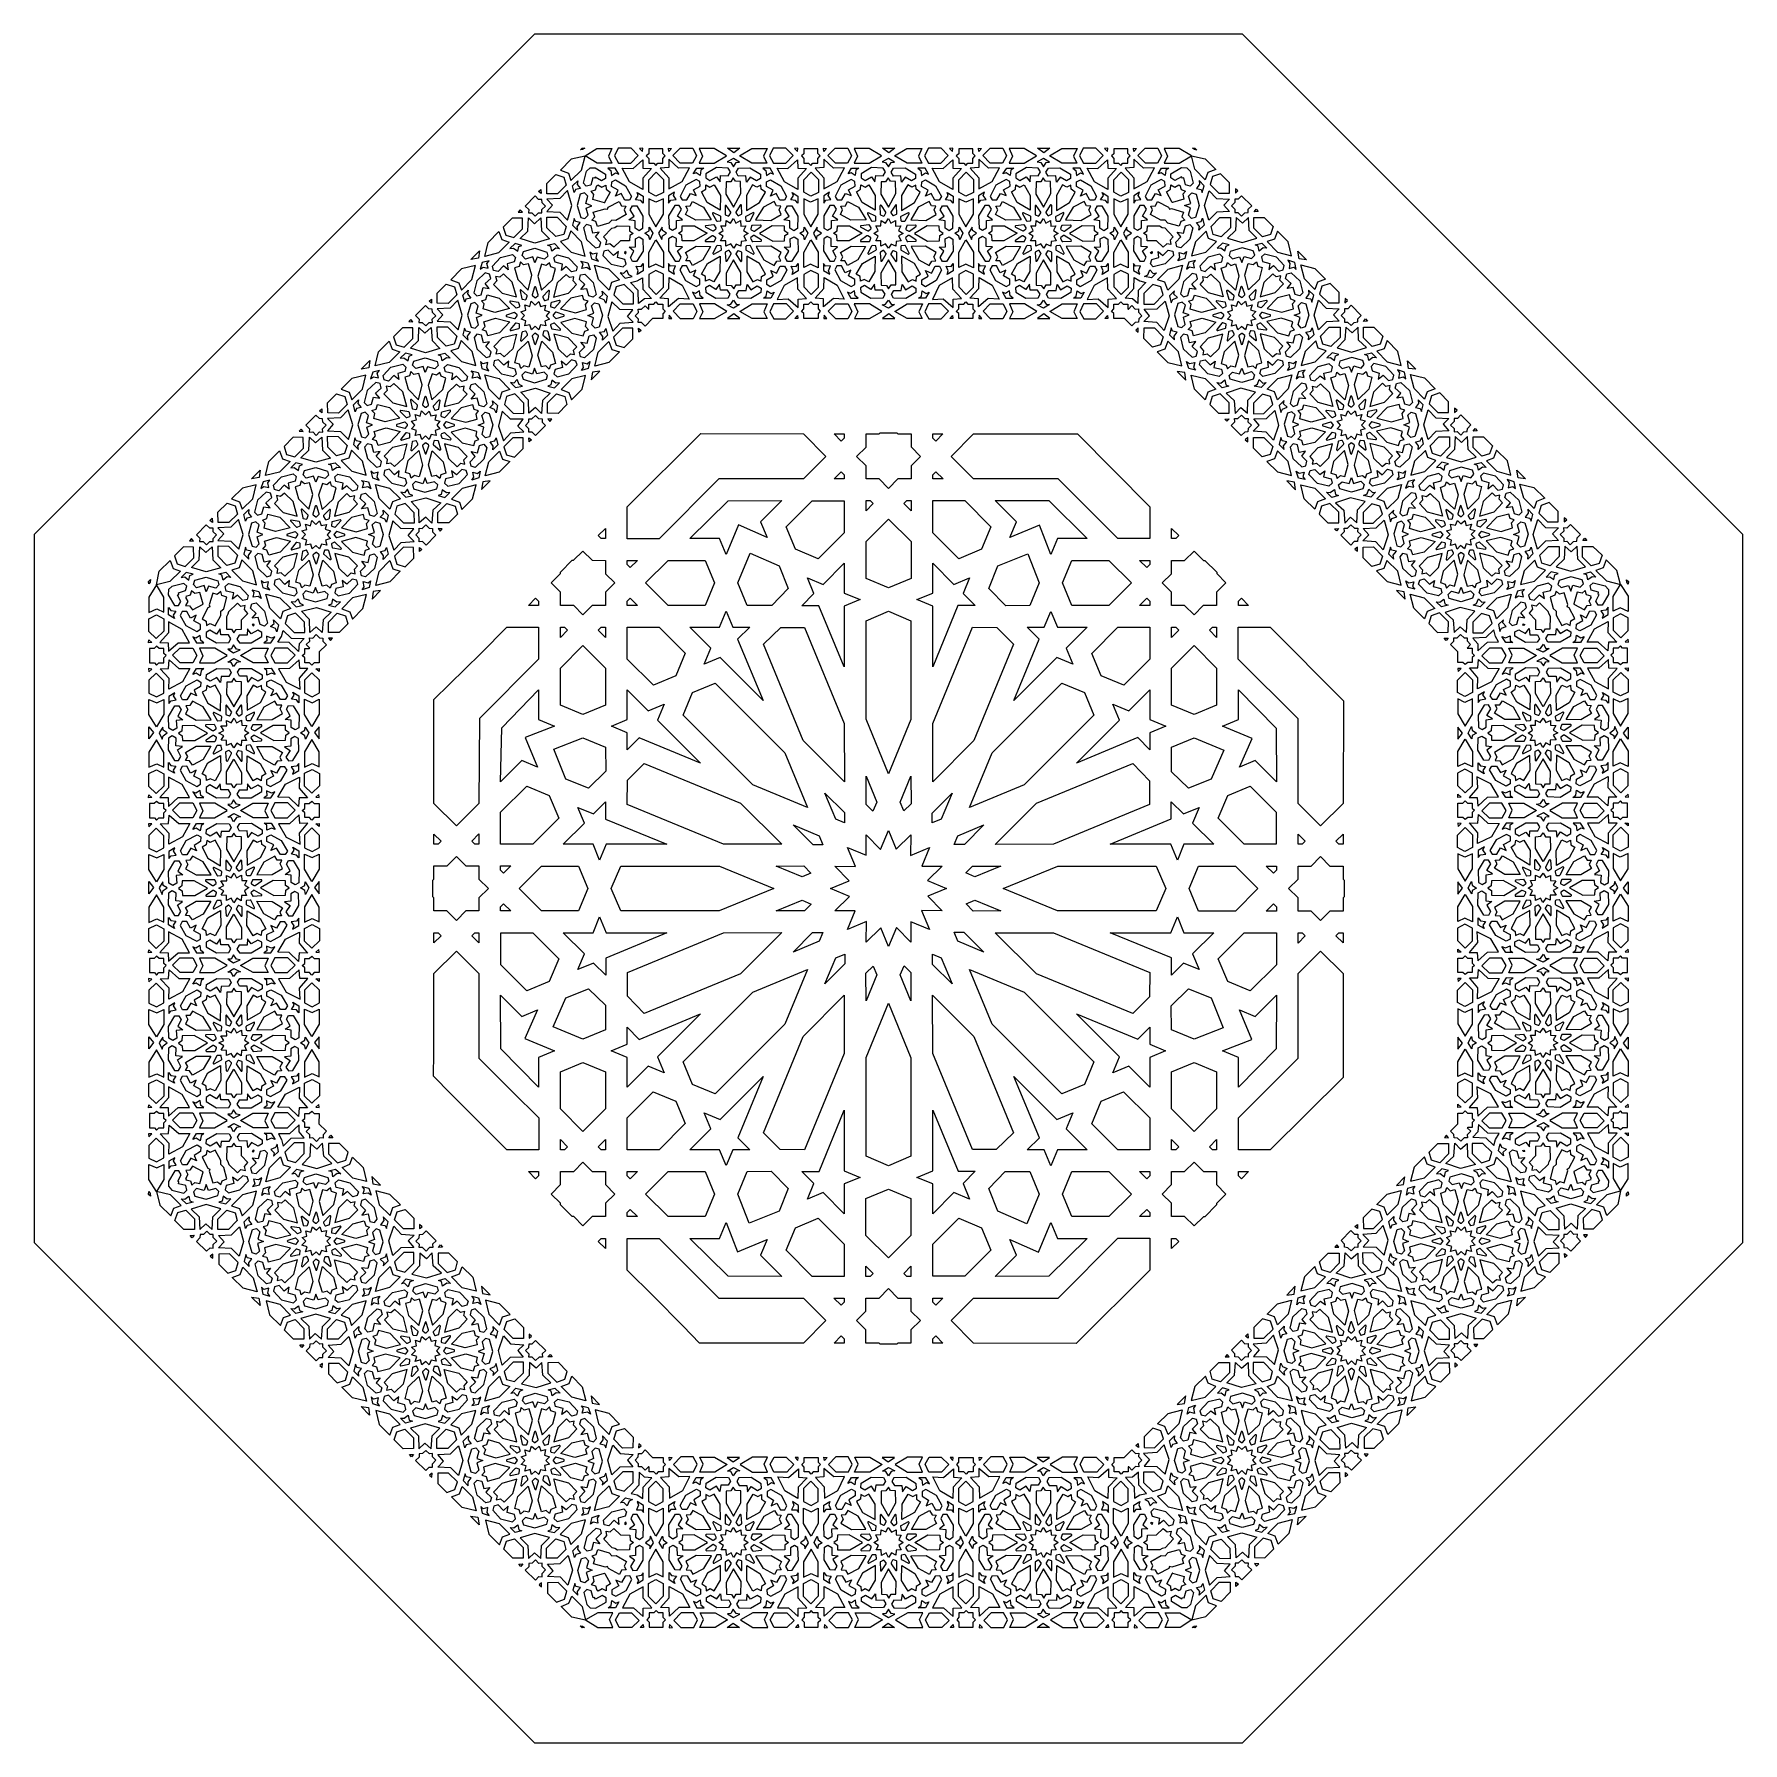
# Model space of a CAD drawing. Extents: x -600 to 600, y -600 to 600.
import ezdxf

# ---------------------------------------------------------------- set-up
doc = ezdxf.new("R2010")
doc.units = 0
doc.layers.get('0').update_dxf_attribs({"linetype": 'CONTINUOUS'})
doc.layers.add('PLAN_1', color=18, linetype='CONTINUOUS')

msp = doc.modelspace()

# ---------------------------------------------------------------- linework, layer by layer
for points in [[(-175.7, 514.8), (-180.8, 519.9), (-189.8, 519.9), (-192.4, 514.5), (-189.6, 509.4), (-181, 509.4)], [(-172.6, 520), (-174.8, 519.8), (-172.8, 517.7)], [(-168.4, 519.5), (-168.4, 516), (-170.1, 514.5), (-168.4, 512.8), (-168.4, 509.4), (-164.9, 509.4), (-163.4, 507.8), (-161.9, 509.4), (-158.4, 509.4), (-158.4, 512.6), (-156.9, 514.5), (-158.4, 516.1), (-158.4, 519.5)], [(-154.5, 520), (-152.3, 519.8), (-154.3, 517.7)], [(-151.5, 514.8), (-146.4, 519.9), (-137.4, 519.9), (-134.8, 514.5), (-137.6, 509.4), (-146.2, 509.4)], [(-130.6, 514.3), (-132.9, 509.4), (-122.5, 509.4), (-113.8, 514.5), (-122.4, 519.8), (-133, 519.8)], [(-113.1, 519.9), (-104.5, 519.9), (-108.6, 516.7)], [(-87.8, 514.3), (-85.4, 509.4), (-95.9, 509.4), (-104.6, 514.5), (-96, 519.8), (-85.3, 519.8)], [(-66.9, 514.8), (-72, 519.9), (-80.9, 519.9), (-83.6, 514.5), (-80.8, 509.4), (-72.2, 509.4)], [(-63.7, 520), (-65.9, 519.8), (-64, 517.7)], [(-59.5, 519.5), (-59.5, 516), (-61.2, 514.5), (-59.5, 512.8), (-59.5, 509.4), (-56.1, 509.4), (-54.5, 507.8), (-53.1, 509.4), (-49.6, 509.4), (-49.6, 512.6), (-48, 514.5), (-49.6, 516.1), (-49.6, 519.5)], [(-45.6, 520), (-43.5, 519.8), (-45.4, 517.7)], [(-42.6, 514.8), (-37.5, 519.9), (-28.6, 519.9), (-25.9, 514.5), (-28.7, 509.4), (-37.3, 509.4)], [(-21.7, 514.3), (-24.1, 509.4), (-13.6, 509.4), (-4.9, 514.5), (-13.5, 519.8), (-24.2, 519.8)], [(-4.2, 519.9), (4.4, 519.9), (0.2, 516.7)], [(21.1, 514.3), (23.4, 509.4), (13, 509.4), (4.3, 514.5), (12.9, 519.8), (23.5, 519.8)], [(42, 514.8), (36.9, 519.9), (28, 519.9), (25.3, 514.5), (28.1, 509.4), (36.7, 509.4)], [(45.1, 520), (42.9, 519.8), (44.9, 517.7)], [(49.3, 519.5), (49.3, 516), (47.6, 514.5), (49.3, 512.8), (49.3, 509.4), (52.8, 509.4), (54.3, 507.8), (55.8, 509.4), (59.3, 509.4), (59.3, 512.6), (60.8, 514.5), (59.3, 516.1), (59.3, 519.5)], [(63.2, 520), (65.4, 519.8), (63.4, 517.7)], [(66.3, 514.8), (71.3, 519.9), (80.3, 519.9), (82.9, 514.5), (80.1, 509.4), (71.5, 509.4)], [(87.1, 514.3), (84.8, 509.4), (95.2, 509.4), (103.9, 514.5), (95.3, 519.8), (84.7, 519.8)], [(104.6, 519.9), (113.2, 519.9), (109.1, 516.7)], [(129.9, 514.3), (132.3, 509.4), (121.8, 509.4), (113.1, 514.5), (121.7, 519.8), (132.4, 519.8)], [(150.8, 514.8), (145.7, 519.9), (136.8, 519.9), (134.1, 514.5), (136.9, 509.4), (145.5, 509.4)], [(154, 520), (151.8, 519.8), (153.7, 517.7)], [(158.2, 519.5), (158.2, 516), (156.5, 514.5), (158.2, 512.8), (158.2, 509.4), (161.6, 509.4), (163.2, 507.8), (164.6, 509.4), (168.1, 509.4), (168.1, 512.6), (169.7, 514.5), (168.1, 516.1), (168.1, 519.5)], [(172.1, 520), (174.2, 519.8), (172.3, 517.7)], [(175.1, 514.8), (180.2, 519.9), (189.1, 519.9), (191.8, 514.5), (189, 509.4), (180.4, 509.4)], [(196, 514.3), (193.6, 509.4), (204.1, 509.4), (212.8, 514.5), (204.2, 519.8), (193.5, 519.8)], [(-224.8, 502.4), (-223, 497.2), (-215.6, 504.6), (-213.1, 514.4), (-222.9, 512.1), (-230.4, 504.5)], [(-194.6, 500.7), (-191.7, 502.6), (-189.5, 501.6), (-192, 505.9), (-197.1, 505.9), (-195.1, 504.3)], [(-172.5, 491), (-181.9, 496.2), (-187.1, 505.8), (-179.4, 505.7), (-172.6, 511.8), (-172.5, 506), (-166.5, 505.7), (-172.5, 498.9)], [(-154.3, 491.3), (-145, 496.5), (-139.8, 506.1), (-147.4, 506), (-154.2, 512.1), (-154.3, 506.3), (-160.4, 506), (-154.3, 499.2)], [(-132.2, 500.8), (-135.1, 502.7), (-137.3, 501.8), (-134.7, 506), (-129.7, 506), (-131.7, 504.4)], [(-118.3, 496.3), (-117.9, 500.8), (-112.5, 500.6), (-110.9, 503.4), (-112.6, 506), (-120.7, 506.3), (-128.2, 501.9), (-128.2, 499), (-125.4, 497.3), (-120.9, 499.8)], [(-108.8, 506.9), (-107, 509.9), (-104.7, 510.1), (-108.8, 512.7), (-113.3, 510.4), (-110.8, 509.9)], [(-99.7, 496.1), (-100.1, 500.6), (-105.5, 500.3), (-107.1, 503.1), (-105.4, 505.8), (-97.3, 506.1), (-89.8, 501.7), (-89.8, 498.7), (-92.6, 497.1), (-97.2, 499.6)], [(-85.7, 500.7), (-82.9, 502.6), (-80.7, 501.6), (-83.2, 505.9), (-88.2, 505.9), (-86.2, 504.3)], [(-63.7, 491), (-73, 496.2), (-78.2, 505.8), (-70.6, 505.7), (-63.8, 511.8), (-63.7, 506), (-57.6, 505.7), (-63.7, 498.9)], [(-45.5, 491.3), (-36.1, 496.5), (-31, 506.1), (-38.6, 506), (-45.4, 512.1), (-45.5, 506.3), (-51.5, 506), (-45.5, 499.2)], [(-23.4, 500.8), (-26.2, 502.7), (-28.4, 501.8), (-25.9, 506), (-20.9, 506), (-22.9, 504.4)], [(-9.5, 496.3), (-9, 500.8), (-3.7, 500.6), (-2.1, 503.4), (-3.7, 506), (-11.9, 506.3), (-19.3, 501.9), (-19.3, 499), (-16.5, 497.3), (-12, 499.8)], [(0.1, 506.9), (1.8, 509.9), (4.2, 510.1), (0, 512.7), (-4.5, 510.4), (-2, 509.9)], [(9.2, 496.1), (8.7, 500.6), (3.4, 500.3), (1.8, 503.1), (3.4, 505.8), (11.6, 506.1), (19, 501.7), (19, 498.7), (16.2, 497.1), (11.7, 499.6)], [(23.1, 500.7), (26, 502.6), (28.2, 501.6), (25.7, 505.9), (20.6, 505.9), (22.6, 504.3)], [(45.2, 491), (35.8, 496.2), (30.6, 505.8), (38.3, 505.7), (45.1, 511.8), (45.2, 506), (51.2, 505.7), (45.2, 498.9)], [(63.4, 491.3), (72.7, 496.5), (77.9, 506.1), (70.3, 506), (63.5, 512.1), (63.4, 506.3), (57.3, 506), (63.4, 499.2)], [(85.5, 500.8), (82.6, 502.7), (80.4, 501.8), (83, 506), (88, 506), (86, 504.4)], [(99.4, 496.3), (99.8, 500.8), (105.2, 500.6), (106.8, 503.4), (105.1, 506), (97, 506.3), (89.5, 501.9), (89.5, 499), (92.3, 497.3), (96.8, 499.8)], [(108.9, 506.9), (110.7, 509.9), (113, 510.1), (108.9, 512.7), (104.4, 510.4), (106.9, 509.9)], [(118, 496.1), (117.6, 500.6), (112.2, 500.3), (110.6, 503.1), (112.3, 505.8), (120.4, 506.1), (127.9, 501.7), (127.9, 498.7), (125.1, 497.1), (120.6, 499.6)], [(132, 500.7), (134.9, 502.6), (137, 501.6), (134.5, 505.9), (129.5, 505.9), (131.5, 504.3)], [(154, 491), (144.7, 496.2), (139.5, 505.8), (147.1, 505.7), (153.9, 511.8), (154, 506), (160.1, 505.7), (154, 498.9)], [(172.2, 491.3), (181.6, 496.5), (186.7, 506.1), (179.1, 506), (172.3, 512.1), (172.2, 506.3), (166.2, 506), (172.2, 499.2)], [(194.3, 500.8), (191.5, 502.7), (189.3, 501.8), (191.8, 506), (196.8, 506), (194.8, 504.4)], [(-239.9, 487.9), (-240, 495.1), (-233.6, 501.5), (-227.9, 499.6), (-226.3, 494), (-232.4, 487.9)], [(-216.4, 491.6), (-219.8, 491), (-220.7, 488.8), (-221.9, 493.5), (-218.3, 497.1), (-218.6, 494.5)], [(-191.7, 486.3), (-189.8, 490.4), (-194.5, 493.1), (-194.4, 496.3), (-191.7, 497.7), (-184.6, 493.6), (-180.5, 485.9), (-182, 483.4), (-185.2, 483.5), (-187.8, 488)], [(-163.1, 503.2), (-158, 498), (-158, 488.9), (-163.3, 486.2), (-168.4, 489), (-168.4, 497.8)], [(-135.1, 486.6), (-137, 490.6), (-132.3, 493.3), (-132.4, 496.5), (-135.1, 497.9), (-142.3, 493.9), (-146.4, 486.1), (-144.9, 483.6), (-141.7, 483.7), (-139.1, 488.2)], [(-128.2, 494.1), (-125.4, 492.6), (-122.5, 494.2), (-118.1, 486.7), (-118.2, 476.3), (-127.4, 481.8), (-131.4, 489.2), (-128.4, 491.1)], [(-109.1, 499.1), (-110.8, 496.4), (-114.1, 496.3), (-114.2, 487.6), (-108.9, 478.6), (-103.7, 488.1), (-104, 496.5), (-107.5, 496.7)], [(-89.7, 494), (-92.5, 492.5), (-95.4, 494.2), (-99.8, 486.6), (-99.7, 476.2), (-90.5, 481.7), (-86.5, 489.1), (-89.5, 491.1)], [(-82.9, 486.3), (-81, 490.4), (-85.7, 493.1), (-85.6, 496.3), (-82.9, 497.7), (-75.7, 493.6), (-71.6, 485.9), (-73.1, 483.4), (-76.3, 483.5), (-78.9, 488)], [(-54.2, 503.2), (-49.2, 498), (-49.2, 488.9), (-54.5, 486.2), (-59.5, 489), (-59.5, 497.8)], [(-26.3, 486.6), (-28.2, 490.6), (-23.5, 493.3), (-23.6, 496.5), (-26.3, 497.9), (-33.4, 493.9), (-37.5, 486.1), (-36, 483.6), (-32.8, 483.7), (-30.2, 488.2)], [(-19.4, 494.1), (-16.5, 492.6), (-13.7, 494.2), (-9.3, 486.7), (-9.3, 476.3), (-18.5, 481.8), (-22.5, 489.2), (-19.6, 491.1)], [(-0.3, 499.1), (-2, 496.4), (-5.2, 496.3), (-5.3, 487.6), (-0.1, 478.6), (5.1, 488.1), (4.9, 496.5), (1.3, 496.7)], [(19.2, 494), (16.4, 492.5), (13.5, 494.2), (9.1, 486.6), (9.1, 476.2), (18.3, 481.7), (22.3, 489.1), (19.4, 491.1)], [(26, 486.3), (27.9, 490.4), (23.2, 493.1), (23.3, 496.3), (26, 497.7), (33.1, 493.6), (37.2, 485.9), (35.7, 483.4), (32.5, 483.5), (29.9, 488)], [(54.6, 503.2), (59.7, 498), (59.7, 488.9), (54.4, 486.2), (49.3, 489), (49.3, 497.8)], [(82.6, 486.6), (80.7, 490.6), (85.4, 493.3), (85.3, 496.5), (82.6, 497.9), (75.4, 493.9), (71.3, 486.1), (72.8, 483.6), (76, 483.7), (78.6, 488.2)], [(89.5, 494.1), (92.3, 492.6), (95.2, 494.2), (99.6, 486.7), (99.5, 476.3), (90.3, 481.8), (86.3, 489.2), (89.3, 491.1)], [(108.6, 499.1), (106.9, 496.4), (103.6, 496.3), (103.5, 487.6), (108.8, 478.6), (114, 488.1), (113.7, 496.5), (110.2, 496.7)], [(128, 494), (125.2, 492.5), (122.3, 494.2), (117.9, 486.6), (118, 476.2), (127.2, 481.7), (131.2, 489.1), (128.2, 491.1)], [(134.8, 486.3), (136.7, 490.4), (132, 493.1), (132.1, 496.3), (134.8, 497.7), (142, 493.6), (146.1, 485.9), (144.6, 483.4), (141.4, 483.5), (138.8, 488)], [(163.5, 503.2), (168.5, 498), (168.5, 488.9), (163.2, 486.2), (158.2, 489), (158.2, 497.8)], [(191.4, 486.6), (189.5, 490.6), (194.2, 493.3), (194.1, 496.5), (191.4, 497.9), (184.3, 493.9), (180.2, 486.1), (181.7, 483.6), (184.9, 483.7), (187.5, 488.2)], [(216.2, 491.7), (219.5, 491), (220.4, 488.8), (221.6, 493.6), (218.1, 497.2), (218.4, 494.6)], [(239.4, 488.4), (239.5, 495.6), (233.2, 501.9), (227.5, 500), (225.8, 494.4), (231.9, 488.3)], [(-255.2, 479.3), (-252.7, 476.9), (-252.9, 474.6), (-250.5, 474.6), (-248.1, 472.2), (-245.7, 474.6), (-243.4, 474.6), (-243.5, 476.8), (-241, 479.2), (-243.3, 481.5), (-243.5, 483.9), (-245.8, 484), (-248.2, 486.4)], [(-245.7, 489.4), (-244.1, 490.9), (-243.9, 488)], [(-225.4, 469.3), (-222.4, 479.6), (-225.5, 490.1), (-230.9, 484.6), (-240, 484.1), (-236, 479.9), (-240, 475.4), (-230.9, 474.9)], [(-208.4, 479.5), (-212.6, 481.1), (-211.2, 486.3), (-213.5, 488.5), (-216.5, 487.6), (-218.6, 479.6), (-216.1, 471.3), (-213.2, 470.6), (-211, 472.9), (-212.4, 477.9)], [(-177.6, 483.7), (-175.7, 486.7), (-176.6, 488.9), (-172.4, 486.3), (-172.4, 481.2), (-174, 483.2)], [(-163.5, 481.9), (-168.4, 484.3), (-168.4, 473.7), (-163.3, 464.8), (-158.1, 473.6), (-158.1, 484.4)], [(-149.2, 483.9), (-151.1, 486.8), (-150.2, 489), (-154.4, 486.4), (-154.4, 481.3), (-152.8, 483.4)], [(-142.3, 479.3), (-139.2, 479.5), (-137.6, 482.5), (-130, 478.4), (-124.6, 469.6), (-135.3, 469.3), (-142.5, 473.4), (-141, 476.7)], [(-75.5, 479.2), (-78.7, 479.5), (-80.3, 482.4), (-87.9, 478.4), (-93.3, 469.5), (-82.6, 469.2), (-75.4, 473.4), (-76.9, 476.7)], [(-68.7, 483.7), (-66.8, 486.7), (-67.7, 488.9), (-63.6, 486.3), (-63.6, 481.2), (-65.2, 483.2)], [(-54.7, 481.9), (-59.5, 484.3), (-59.5, 473.7), (-54.5, 464.8), (-49.3, 473.6), (-49.3, 484.4)], [(-40.4, 483.9), (-42.3, 486.8), (-41.4, 489), (-45.5, 486.4), (-45.5, 481.3), (-43.9, 483.4)], [(-33.5, 479.3), (-30.3, 479.5), (-28.7, 482.5), (-21.1, 478.4), (-15.8, 469.6), (-26.4, 469.3), (-33.7, 473.4), (-32.2, 476.7)], [(33.3, 479.2), (30.1, 479.5), (28.5, 482.4), (20.9, 478.4), (15.6, 469.5), (26.2, 469.2), (33.5, 473.4), (32, 476.7)], [(40.1, 483.7), (42, 486.7), (41.1, 488.9), (45.3, 486.3), (45.3, 481.2), (43.7, 483.2)], [(54.2, 481.9), (49.3, 484.3), (49.3, 473.7), (54.4, 464.8), (59.6, 473.6), (59.6, 484.4)], [(68.5, 483.9), (66.6, 486.8), (67.5, 489), (63.3, 486.4), (63.3, 481.3), (64.9, 483.4)], [(75.4, 479.3), (78.5, 479.5), (80.1, 482.5), (87.7, 478.4), (93.1, 469.6), (82.4, 469.3), (75.2, 473.4), (76.7, 476.7)], [(142.2, 479.2), (139, 479.5), (137.4, 482.4), (129.8, 478.4), (124.4, 469.5), (135.1, 469.2), (142.3, 473.4), (140.8, 476.7)], [(149, 483.7), (150.9, 486.7), (150, 488.9), (154.1, 486.3), (154.1, 481.2), (152.5, 483.2)], [(163, 481.9), (158.2, 484.3), (158.2, 473.7), (163.2, 464.8), (168.4, 473.6), (168.4, 484.4)], [(177.3, 483.9), (175.4, 486.8), (176.3, 489), (172.2, 486.4), (172.2, 481.3), (173.8, 483.4)], [(208, 479.6), (212.3, 481.1), (210.8, 486.3), (213.1, 488.5), (216.1, 487.6), (218.3, 479.7), (215.7, 471.3), (212.9, 470.6), (210.6, 472.9), (212, 478)], [(224.9, 469.3), (221.9, 479.6), (225.1, 490), (230.4, 484.6), (239.6, 484.1), (235.5, 479.9), (239.6, 475.4), (230.5, 474.9)], [(248, 486.5), (245.5, 484.1), (243.2, 484.2), (243.3, 481.8), (240.9, 479.4), (243.3, 477), (243.2, 474.7), (245.4, 474.8), (247.9, 472.3), (250.2, 474.6), (252.6, 474.8), (252.7, 477.1), (255.1, 479.5)], [(245.4, 489.9), (243.7, 491.3), (243.6, 488.4)], [(-257.1, 470.7), (-264.3, 470.8), (-270.6, 464.5), (-268.7, 458.8), (-263.1, 457.1), (-257, 463.2)], [(-258.6, 476.7), (-260, 475), (-257.1, 474.9)], [(-238, 456.2), (-248.3, 453.3), (-258.7, 456.4), (-253.2, 461.7), (-252.8, 470.9), (-248.6, 466.9), (-244.1, 470.9), (-243.6, 461.8)], [(-239.9, 471.5), (-232.7, 471.4), (-226.3, 465), (-228.1, 459.3), (-233.7, 457.8), (-239.9, 464)], [(-216.5, 467.7), (-219.9, 468.4), (-220.8, 470.6), (-221.9, 465.8), (-218.3, 462.2), (-218.6, 464.8)], [(-182.3, 469.5), (-178.6, 472.1), (-181.4, 476.7), (-179.8, 479.5), (-176.7, 479.4), (-172.5, 472.2), (-172.7, 463.5), (-175.2, 462), (-178, 463.7), (-178, 469)], [(-144.6, 469.7), (-148.2, 472.3), (-145.4, 477), (-147.1, 479.7), (-150.1, 479.6), (-154.4, 472.4), (-154.1, 463.7), (-151.6, 462.3), (-148.8, 463.9), (-148.8, 469.2)], [(-101.7, 458.3), (-99.9, 454.9), (-103.5, 454.5), (-103.6, 451.1), (-106.9, 452.6), (-108.7, 449.6), (-110.8, 452.8), (-114.2, 451.2), (-114.2, 454.8), (-117.9, 454.9), (-116.1, 458.1), (-119.2, 460.1), (-116.2, 462.1), (-117.7, 465.3), (-114.2, 465.4), (-114, 469.1), (-110.9, 467.3), (-108.9, 470.6), (-107.2, 467.3), (-103.9, 469.2), (-103.8, 465.2), (-100.2, 465.3), (-101.8, 462.1), (-98.6, 460)], [(-73.4, 469.5), (-69.8, 472.1), (-72.6, 476.7), (-70.9, 479.5), (-67.9, 479.4), (-63.6, 472.2), (-63.9, 463.5), (-66.4, 462), (-69.2, 463.7), (-69.2, 469)], [(-35.7, 469.7), (-39.4, 472.3), (-36.6, 477), (-38.2, 479.7), (-41.3, 479.6), (-45.5, 472.4), (-45.3, 463.7), (-42.8, 462.3), (-40, 463.9), (-40, 469.2)], [(7.1, 458.3), (8.9, 454.9), (5.3, 454.5), (5.2, 451.1), (1.9, 452.6), (0.1, 449.6), (-2, 452.8), (-5.3, 451.2), (-5.4, 454.8), (-9, 454.9), (-7.3, 458.1), (-10.4, 460.1), (-7.3, 462.1), (-8.8, 465.3), (-5.3, 465.4), (-5.1, 469.1), (-2, 467.3), (-0.1, 470.6), (1.7, 467.3), (5, 469.2), (5, 465.2), (8.7, 465.3), (7.1, 462.1), (10.3, 460)], [(35.4, 469.5), (39.1, 472.1), (36.3, 476.7), (37.9, 479.5), (41, 479.4), (45.2, 472.2), (45, 463.5), (42.5, 462), (39.7, 463.7), (39.7, 469)], [(73.1, 469.7), (69.5, 472.3), (72.3, 477), (70.6, 479.7), (67.6, 479.6), (63.3, 472.4), (63.6, 463.7), (66.1, 462.3), (68.9, 463.9), (68.9, 469.2)], [(116, 458.3), (117.8, 454.9), (114.2, 454.5), (114.1, 451.1), (110.8, 452.6), (109, 449.6), (106.9, 452.8), (103.5, 451.2), (103.5, 454.8), (99.8, 454.9), (101.6, 458.1), (98.5, 460.1), (101.5, 462.1), (100, 465.3), (103.5, 465.4), (103.7, 469.1), (106.8, 467.3), (108.8, 470.6), (110.5, 467.3), (113.8, 469.2), (113.9, 465.2), (117.5, 465.3), (115.9, 462.1), (119.1, 460)], [(144.3, 469.5), (147.9, 472.1), (145.1, 476.7), (146.8, 479.5), (149.8, 479.4), (154.1, 472.2), (153.8, 463.5), (151.3, 462), (148.5, 463.7), (148.5, 469)], [(182, 469.7), (178.3, 472.3), (181.1, 477), (179.5, 479.7), (176.4, 479.6), (172.2, 472.4), (172.4, 463.7), (174.9, 462.3), (177.7, 463.9), (177.7, 469.2)], [(216.2, 467.7), (219.6, 468.5), (220.5, 470.7), (221.6, 465.9), (218, 462.3), (218.4, 464.9)], [(240.2, 471.2), (240.1, 464), (233.7, 457.6), (228, 459.4), (226.5, 465), (232.6, 471.2)], [(238, 456.7), (248.3, 453.7), (258.7, 456.8), (253.3, 462.2), (252.8, 471.3), (248.6, 467.3), (244.1, 471.3), (243.6, 462.2)], [(256.6, 471.2), (263.8, 471.3), (270.1, 464.9), (268.3, 459.2), (262.6, 457.6), (256.5, 463.7)], [(258.1, 477), (259.6, 475.4), (256.7, 475.2)], [(-271.5, 455.7), (-266.4, 453.9), (-273.8, 446.5), (-283.6, 443.9), (-281.2, 453.7), (-273.7, 461.3)], [(-225.2, 456.2), (-230.3, 454.4), (-222.8, 446.9), (-213, 444.2), (-215.5, 454.1), (-223.2, 461.8)], [(-203.2, 461), (-207.6, 460.2), (-208.9, 465.5), (-212, 466.3), (-214.1, 464), (-212, 455.9), (-205.7, 449.9), (-202.9, 450.7), (-202.1, 453.8), (-205.8, 457.6)], [(-182.2, 450.4), (-177.7, 450.7), (-177.8, 456.2), (-175.1, 457.7), (-172.5, 456), (-172.4, 447.7), (-176.9, 440.3), (-179.8, 440.3), (-181.3, 443.2), (-178.8, 447.7)], [(-171.2, 460.3), (-168.2, 462), (-168.1, 464.4), (-165.5, 460.2), (-167.7, 455.6), (-168.3, 458.2)], [(-155.9, 460.3), (-158.8, 462.1), (-159, 464.5), (-161.6, 460.3), (-159.3, 455.7), (-158.8, 458.3)], [(-144.7, 450.6), (-149.1, 450.9), (-149, 456.4), (-151.8, 457.9), (-154.4, 456.2), (-154.5, 447.9), (-149.9, 440.5), (-147.1, 440.5), (-145.5, 443.4), (-148.1, 447.9)], [(-147.5, 460.2), (-144.8, 461.9), (-144.8, 465.3), (-136.2, 465.4), (-127.3, 460.2), (-136.6, 454.8), (-144.9, 454.9), (-145.1, 458.5)], [(-70.4, 460.1), (-73.1, 461.9), (-73.1, 465.2), (-81.7, 465.4), (-90.6, 460.1), (-81.3, 454.7), (-73, 454.9), (-72.8, 458.5)], [(-73.3, 450.4), (-68.9, 450.7), (-69, 456.2), (-66.2, 457.7), (-63.6, 456), (-63.5, 447.7), (-68.1, 440.3), (-70.9, 440.3), (-72.5, 443.2), (-69.9, 447.7)], [(-62.3, 460.3), (-59.4, 462), (-59.2, 464.4), (-56.6, 460.2), (-58.9, 455.6), (-59.4, 458.2)], [(-47, 460.3), (-50, 462.1), (-50.2, 464.5), (-52.7, 460.3), (-50.5, 455.7), (-50, 458.3)], [(-35.8, 450.6), (-40.3, 450.9), (-40.2, 456.4), (-43, 457.9), (-45.5, 456.2), (-45.6, 447.9), (-41.1, 440.5), (-38.2, 440.5), (-36.7, 443.4), (-39.2, 447.9)], [(-38.6, 460.2), (-36, 461.9), (-35.9, 465.3), (-27.3, 465.4), (-18.5, 460.2), (-27.7, 454.8), (-36, 454.9), (-36.3, 458.5)], [(38.4, 460.1), (35.8, 461.9), (35.7, 465.2), (27.1, 465.4), (18.3, 460.1), (27.5, 454.7), (35.8, 454.9), (36.1, 458.5)], [(35.5, 450.4), (40, 450.7), (39.9, 456.2), (42.6, 457.7), (45.2, 456), (45.3, 447.7), (40.8, 440.3), (37.9, 440.3), (36.4, 443.2), (38.9, 447.7)], [(46.5, 460.3), (49.5, 462), (49.6, 464.4), (52.2, 460.2), (50, 455.6), (49.4, 458.2)], [(61.8, 460.3), (58.9, 462.1), (58.7, 464.5), (56.1, 460.3), (58.4, 455.7), (58.9, 458.3)], [(73, 450.6), (68.6, 450.9), (68.7, 456.4), (65.9, 457.9), (63.3, 456.2), (63.2, 447.9), (67.8, 440.5), (70.6, 440.5), (72.2, 443.4), (69.6, 447.9)], [(70.2, 460.2), (72.9, 461.9), (72.9, 465.3), (81.5, 465.4), (90.4, 460.2), (81.1, 454.8), (72.8, 454.9), (72.6, 458.5)], [(147.3, 460.1), (144.6, 461.9), (144.6, 465.2), (136, 465.4), (127.1, 460.1), (136.4, 454.7), (144.7, 454.9), (144.9, 458.5)], [(144.4, 450.4), (148.8, 450.7), (148.7, 456.2), (151.5, 457.7), (154.1, 456), (154.2, 447.7), (149.6, 440.3), (146.8, 440.3), (145.2, 443.2), (147.8, 447.7)], [(155.4, 460.3), (158.3, 462), (158.5, 464.4), (161.1, 460.2), (158.8, 455.6), (158.3, 458.2)], [(170.7, 460.3), (167.7, 462.1), (167.5, 464.5), (165, 460.3), (167.2, 455.7), (167.7, 458.3)], [(181.9, 450.6), (177.4, 450.9), (177.5, 456.4), (174.8, 457.9), (172.2, 456.2), (172.1, 447.9), (176.6, 440.5), (179.5, 440.5), (181, 443.4), (178.5, 447.9)], [(202.8, 461), (207.2, 460.2), (208.5, 465.5), (211.7, 466.3), (213.7, 464), (211.7, 456), (205.3, 450), (202.5, 450.7), (201.7, 453.9), (205.4, 457.6)], [(224.8, 456.5), (223.1, 461.6), (215.6, 454.1), (212.9, 444.3), (222.8, 446.8), (230.4, 454.5)], [(271.1, 456.1), (265.9, 454.3), (273.3, 446.9), (283.1, 444.4), (280.7, 454.2), (273.2, 461.7)], [(-293.3, 441.7), (-287.3, 447.8), (-288, 442.6)], [(-267, 434.4), (-270.5, 437.2), (-274.2, 433.3), (-277.3, 434.1), (-278, 437.1), (-272.4, 443.2), (-264, 445.3), (-262, 443.2), (-262.8, 440.1), (-267.7, 438.6)], [(-260.4, 447.5), (-259.7, 450.8), (-257.5, 451.7), (-262.3, 452.9), (-265.9, 449.4), (-263.3, 449.7)], [(-248.3, 439.3), (-249.8, 443.6), (-255, 442.1), (-257.2, 444.5), (-256.3, 447.4), (-248.4, 449.6), (-240, 447), (-239.3, 444.2), (-241.6, 441.9), (-246.7, 443.3)], [(-236.4, 447.5), (-237.2, 450.9), (-239.4, 451.9), (-234.6, 453), (-231, 449.3), (-233.6, 449.7)], [(-229.7, 434.1), (-228.9, 438.5), (-234.2, 439.9), (-235, 443), (-232.7, 445), (-224.7, 443), (-218.7, 436.6), (-219.4, 433.8), (-222.6, 433.1), (-226.3, 436.8)], [(-204.5, 446.3), (-207.9, 445.5), (-209.7, 447), (-208.5, 442.2), (-203.7, 440.6), (-205.2, 442.8)], [(-189.7, 447.3), (-193.1, 444.5), (-196.9, 448.4), (-200, 447.5), (-200.6, 444.5), (-194.8, 438.5), (-186.3, 436.5), (-184.3, 438.5), (-185.2, 441.7), (-190.3, 443.1)], [(-163.5, 438.5), (-168.4, 436.1), (-168.4, 446.7), (-163.3, 455.6), (-158.1, 446.8), (-158.1, 436)], [(-142.4, 440.9), (-140.9, 443.7), (-142.5, 446.7), (-135.1, 451.1), (-125, 450.9), (-130.4, 441.6), (-137.6, 437.6), (-139.5, 440.7)], [(-128.5, 426.6), (-128.6, 429.8), (-131.4, 431.5), (-127.2, 439), (-118.3, 444), (-118.4, 433.3), (-122.7, 426.1), (-125.9, 427.8)], [(-75.5, 440.8), (-77, 443.7), (-75.4, 446.6), (-82.7, 451), (-92.9, 450.8), (-87.5, 441.5), (-80.3, 437.6), (-78.4, 440.6)], [(-54.7, 438.5), (-59.5, 436.1), (-59.5, 446.7), (-54.5, 455.6), (-49.3, 446.8), (-49.3, 436)], [(-33.5, 440.9), (-32.1, 443.7), (-33.6, 446.7), (-26.3, 451.1), (-16.1, 450.9), (-21.5, 441.6), (-28.8, 437.6), (-30.7, 440.7)], [(-19.6, 426.6), (-19.8, 429.8), (-22.6, 431.5), (-18.3, 439), (-9.4, 444), (-9.5, 433.3), (-13.9, 426.1), (-17, 427.8)], [(33.3, 440.8), (31.9, 443.7), (33.5, 446.6), (26.1, 451), (15.9, 450.8), (21.3, 441.5), (28.6, 437.6), (30.5, 440.6)], [(54.2, 438.5), (49.3, 436.1), (49.3, 446.7), (54.4, 455.6), (59.6, 446.8), (59.6, 436)], [(75.3, 440.9), (76.8, 443.7), (75.2, 446.7), (82.6, 451.1), (92.7, 450.9), (87.3, 441.6), (80.1, 437.6), (78.2, 440.7)], [(89.2, 426.6), (89.1, 429.8), (86.3, 431.5), (90.5, 439), (99.4, 444), (99.3, 433.3), (95, 426.1), (91.8, 427.8)], [(142.2, 440.8), (140.7, 443.7), (142.3, 446.6), (135, 451), (124.8, 450.8), (130.2, 441.5), (137.4, 437.6), (139.3, 440.6)], [(163, 438.5), (158.2, 436.1), (158.2, 446.7), (163.2, 455.6), (168.4, 446.8), (168.4, 436)], [(189.4, 447.4), (192.7, 444.5), (196.5, 448.4), (199.6, 447.6), (200.2, 444.5), (194.4, 438.6), (185.9, 436.5), (183.9, 438.6), (184.9, 441.7), (189.9, 443.1)], [(204.1, 446.6), (207.4, 445.8), (209.3, 447.3), (208.1, 442.5), (203.3, 440.9), (204.7, 443.1)], [(229.6, 434.5), (228.9, 438.9), (234.1, 440.2), (234.9, 443.3), (232.7, 445.4), (224.6, 443.3), (218.6, 437), (219.4, 434.2), (222.5, 433.4), (226.3, 437.1)], [(236.3, 447.8), (237.1, 451.2), (239.3, 452.1), (234.5, 453.2), (230.9, 449.6), (233.5, 449.9)], [(248.2, 439.7), (249.8, 443.9), (254.9, 442.5), (257.2, 444.8), (256.2, 447.8), (248.3, 449.9), (240, 447.4), (239.2, 444.5), (241.6, 442.3), (246.6, 443.7)], [(260.3, 447.7), (259.6, 451.1), (257.5, 452), (262.2, 453.2), (265.8, 449.6), (263.2, 449.9)], [(267, 434.7), (270.5, 437.6), (274.1, 433.6), (277.2, 434.5), (277.9, 437.5), (272.4, 443.5), (264, 445.6), (261.9, 443.6), (262.7, 440.4), (267.7, 439)], [(287.4, 447.7), (293.5, 441.6), (288.3, 442.3)], [(-301.8, 425.4), (-300, 420.3), (-292.6, 427.7), (-290, 437.5), (-299.9, 435.1), (-307.4, 427.5)], [(-280.4, 421.3), (-283.2, 424.8), (-279.3, 428.4), (-280.2, 431.5), (-283.2, 432.3), (-289.2, 426.7), (-291.3, 418.3), (-289.2, 416.2), (-286.1, 417), (-284.7, 422)], [(-281.1, 435.6), (-282, 438.9), (-280.5, 440.7), (-285.3, 439.7), (-286.8, 434.9), (-284.7, 436.3)], [(-258.5, 440), (-259.5, 436.9), (-262.6, 436), (-260.4, 427.6), (-253, 420.3), (-250.4, 430.7), (-252.8, 438.7), (-256.3, 438)], [(-238.1, 439.5), (-240.5, 437.5), (-243.7, 438.4), (-246.2, 430.1), (-243.7, 420.1), (-236, 427.4), (-233.8, 435.5), (-237.2, 436.7)], [(-215.3, 435.4), (-214.5, 438.8), (-216, 440.6), (-211.2, 439.4), (-209.6, 434.6), (-211.8, 436.1)], [(-194.5, 425.5), (-196.2, 420.3), (-203.7, 427.8), (-206.4, 437.7), (-196.6, 435.2), (-188.9, 427.5)], [(-183.7, 434.3), (-186.1, 431.9), (-188.4, 432.3), (-185, 428.7), (-180, 429.8), (-182.4, 431)], [(-177.1, 437), (-173.7, 436.9), (-172.4, 438.9), (-172.3, 433.9), (-176.6, 431.2), (-175.7, 433.7)], [(-163.1, 417.1), (-158, 422.3), (-158, 431.4), (-163.3, 434.1), (-168.4, 431.3), (-168.4, 422.5)], [(-149.6, 437.2), (-153.1, 437.1), (-154.4, 439), (-154.5, 434.1), (-150.2, 431.4), (-151.1, 433.8)], [(-135.3, 434.3), (-139.3, 432.4), (-141.9, 437.2), (-145, 437.2), (-146.5, 434.4), (-142.6, 427.1), (-135, 422.8), (-132.6, 424.3), (-132.6, 427.6), (-137, 430.3)], [(-108.7, 421.2), (-107, 423.9), (-103.8, 424), (-103.7, 432.6), (-108.9, 441.5), (-114.1, 432.2), (-113.9, 423.8), (-110.4, 423.6)], [(-89.4, 426.5), (-89.3, 429.7), (-86.5, 431.4), (-90.7, 439), (-99.6, 444), (-99.5, 433.2), (-95.2, 426.1), (-92, 427.7)], [(-82.7, 434.1), (-78.7, 432.2), (-76.1, 437), (-73, 437), (-71.5, 434.2), (-75.4, 426.9), (-83, 422.6), (-85.4, 424.1), (-85.4, 427.4), (-81, 430.1)], [(-68.3, 437), (-64.9, 436.9), (-63.5, 438.9), (-63.5, 433.9), (-67.7, 431.2), (-66.9, 433.7)], [(-54.2, 417.1), (-49.2, 422.3), (-49.2, 431.4), (-54.5, 434.1), (-59.5, 431.3), (-59.5, 422.5)], [(-40.8, 437.2), (-44.2, 437.1), (-45.6, 439), (-45.6, 434.1), (-41.3, 431.4), (-42.2, 433.8)], [(-26.4, 434.3), (-30.5, 432.4), (-33, 437.2), (-36.2, 437.2), (-37.6, 434.4), (-33.7, 427.1), (-26.2, 422.8), (-23.7, 424.3), (-23.7, 427.6), (-28.2, 430.3)], [(0.1, 421.2), (1.8, 423.9), (5.1, 424), (5.2, 432.6), (0, 441.5), (-5.3, 432.2), (-5.1, 423.8), (-1.5, 423.6)], [(19.4, 426.5), (19.6, 429.7), (22.4, 431.4), (18.2, 439), (9.2, 444), (9.4, 433.2), (13.7, 426.1), (16.8, 427.7)], [(26.1, 434.1), (30.2, 432.2), (32.7, 437), (35.9, 437), (37.3, 434.2), (33.4, 426.9), (25.9, 422.6), (23.4, 424.1), (23.4, 427.4), (27.9, 430.1)], [(40.6, 437), (44, 436.9), (45.3, 438.9), (45.4, 433.9), (41.1, 431.2), (42, 433.7)], [(54.6, 417.1), (59.7, 422.3), (59.7, 431.4), (54.4, 434.1), (49.3, 431.3), (49.3, 422.5)], [(68.1, 437.2), (64.6, 437.1), (63.3, 439), (63.2, 434.1), (67.5, 431.4), (66.6, 433.8)], [(82.4, 434.3), (78.4, 432.4), (75.8, 437.2), (72.7, 437.2), (71.2, 434.4), (75.1, 427.1), (82.7, 422.8), (85.1, 424.3), (85.1, 427.6), (80.7, 430.3)], [(109, 421.2), (110.7, 423.9), (113.9, 424), (114, 432.6), (108.8, 441.5), (103.6, 432.2), (103.8, 423.8), (107.3, 423.6)], [(128.3, 426.5), (128.4, 429.7), (131.2, 431.4), (127, 439), (118.1, 444), (118.2, 433.2), (122.5, 426.1), (125.7, 427.7)], [(135, 434.1), (139, 432.2), (141.6, 437), (144.7, 437), (146.2, 434.2), (142.3, 426.9), (134.7, 422.6), (132.3, 424.1), (132.3, 427.4), (136.7, 430.1)], [(149.4, 437), (152.8, 436.9), (154.2, 438.9), (154.2, 433.9), (150, 431.2), (150.8, 433.7)], [(163.5, 417.1), (168.5, 422.3), (168.5, 431.4), (163.2, 434.1), (158.2, 431.3), (158.2, 422.5)], [(176.9, 437.2), (173.5, 437.1), (172.1, 439), (172.1, 434.1), (176.4, 431.4), (175.5, 433.8)], [(183.5, 434.4), (185.8, 431.9), (188.2, 432.3), (184.7, 428.8), (179.8, 429.9), (182.1, 431)], [(194.1, 425.8), (189, 427.5), (196.5, 435), (206.4, 437.7), (203.8, 427.9), (196.2, 420.2)], [(215, 435.8), (214.1, 439.2), (215.7, 441), (210.9, 439.8), (209.3, 435), (211.5, 436.5)], [(238, 439.7), (240.4, 437.6), (243.6, 438.6), (246.1, 430.3), (243.6, 420.3), (235.9, 427.6), (233.7, 435.7), (237.1, 436.9)], [(258.4, 440.1), (259.4, 437.1), (262.5, 436.2), (260.3, 427.8), (252.9, 420.5), (250.3, 430.8), (252.7, 438.9), (256.2, 438.2)], [(280, 421.4), (282.9, 424.9), (278.9, 428.5), (279.8, 431.6), (282.8, 432.3), (288.8, 426.8), (290.9, 418.4), (288.9, 416.3), (285.7, 417.1), (284.3, 422.1)], [(281.3, 435.5), (284.6, 436.4), (286.4, 434.8), (285.3, 439.6), (280.5, 441.2), (281.9, 439)], [(301.3, 425.9), (299.5, 420.7), (292.1, 428.1), (289.6, 437.9), (299.4, 435.5), (306.9, 428)], [(-316.9, 411), (-316.9, 418.2), (-310.6, 424.5), (-304.9, 422.6), (-303.2, 417), (-309.3, 410.9)], [(-293.4, 414.7), (-296.8, 414), (-297.6, 411.8), (-298.9, 416.6), (-295.3, 420.2), (-295.6, 417.6)], [(-275.9, 429.8), (-275.1, 426.7), (-277.4, 424.3), (-271.3, 418.1), (-261.2, 415.5), (-264.2, 425.8), (-270.4, 431.6), (-273, 429.3)], [(-220.9, 429.6), (-224, 429), (-226.4, 431.3), (-232.6, 425.3), (-235.2, 415.4), (-224.8, 418.1), (-219.1, 424.1), (-221.5, 426.8)], [(-216.1, 420.7), (-213.2, 424.1), (-217.1, 427.8), (-216.3, 430.9), (-213.2, 431.5), (-207.3, 425.7), (-205.2, 417.2), (-207.3, 415.3), (-210.4, 416.2), (-211.8, 421.2)], [(-179.1, 410.7), (-179.1, 417.9), (-185.6, 424.3), (-191.2, 422.5), (-192.8, 416.9), (-186.6, 410.7)], [(-154.1, 429.2), (-144.8, 423.8), (-139.9, 414), (-147.6, 414.4), (-154.5, 408.4), (-154.5, 414.2), (-160.5, 414.7), (-154.3, 421.4)], [(-118.7, 424.5), (-121.2, 420.7), (-125.8, 423.6), (-128.5, 421.9), (-128.3, 418.8), (-121.3, 414.5), (-112.7, 414.8), (-111.3, 417.3), (-113, 420.1), (-118.1, 420.1)], [(-99.3, 424.2), (-96.8, 420.5), (-92.2, 423.3), (-89.5, 421.7), (-89.7, 418.6), (-96.7, 414.3), (-105.3, 414.5), (-106.7, 417.1), (-105, 419.9), (-99.9, 419.9)], [(-63.9, 428.9), (-73.2, 423.5), (-78.1, 413.7), (-70.4, 414.1), (-63.5, 408.1), (-63.5, 413.9), (-57.5, 414.4), (-63.7, 421)], [(-45.2, 429.2), (-36, 423.8), (-31.1, 414), (-38.7, 414.4), (-45.7, 408.4), (-45.6, 414.2), (-51.6, 414.7), (-45.4, 421.4)], [(-9.8, 424.5), (-12.3, 420.7), (-16.9, 423.6), (-19.6, 421.9), (-19.5, 418.8), (-12.5, 414.5), (-3.8, 414.8), (-2.4, 417.3), (-4.1, 420.1), (-9.3, 420.1)], [(9.5, 424.2), (12, 420.5), (16.6, 423.3), (19.3, 421.7), (19.2, 418.6), (12.2, 414.3), (3.5, 414.5), (2.1, 417.1), (3.8, 419.9), (9, 419.9)], [(44.9, 428.9), (35.7, 423.5), (30.8, 413.7), (38.4, 414.1), (45.4, 408.1), (45.3, 413.9), (51.3, 414.4), (45.1, 421)], [(63.6, 429.2), (72.9, 423.8), (77.8, 414), (70.1, 414.4), (63.2, 408.4), (63.2, 414.2), (57.2, 414.7), (63.4, 421.4)], [(99, 424.5), (96.5, 420.7), (91.9, 423.6), (89.2, 421.9), (89.4, 418.8), (96.4, 414.5), (105, 414.8), (106.4, 417.3), (104.7, 420.1), (99.6, 420.1)], [(118.4, 424.2), (120.9, 420.5), (125.5, 423.3), (128.2, 421.7), (128, 418.6), (121, 414.3), (112.4, 414.5), (111, 417.1), (112.7, 419.9), (117.8, 419.9)], [(153.8, 428.9), (144.5, 423.5), (139.6, 413.7), (147.3, 414.1), (154.2, 408.1), (154.2, 413.9), (160.2, 414.4), (154, 421)], [(179.3, 410.4), (186.6, 410.4), (193, 416.9), (191.2, 422.5), (185.6, 424.1), (179.4, 417.9)], [(216, 421), (213.1, 424.4), (217.1, 428.2), (216.2, 431.3), (213.2, 431.9), (207.2, 426.1), (205.1, 417.6), (207.2, 415.6), (210.3, 416.5), (211.7, 421.6)], [(220.8, 429.8), (223.9, 429.1), (226.3, 431.5), (232.5, 425.5), (235.1, 415.5), (224.7, 418.3), (219, 424.3), (221.3, 427)], [(275.5, 430.2), (272.3, 429.5), (270, 431.7), (263.7, 425.6), (261.1, 415.6), (271.5, 418.6), (277.3, 424.7), (274.9, 427.3)], [(293.1, 414.7), (296.5, 414.1), (297.4, 411.9), (298.6, 416.6), (295, 420.2), (295.3, 417.6)], [(316.4, 411.4), (316.5, 418.6), (310.1, 424.9), (304.4, 423.1), (302.8, 417.4), (308.9, 411.3)], [(-332.2, 402.4), (-329.7, 399.9), (-329.9, 397.6), (-327.5, 397.6), (-325, 395.2), (-322.6, 397.6), (-320.3, 397.6), (-320.5, 399.8), (-318, 402.3), (-320.3, 404.5), (-320.5, 406.9), (-322.8, 407), (-325.2, 409.4)], [(-322.7, 412.5), (-321, 413.9), (-320.9, 411)], [(-302.3, 392.3), (-299.4, 402.6), (-302.5, 413.1), (-307.8, 407.6), (-317, 407.1), (-313, 403), (-317, 398.5), (-307.9, 397.9)], [(-285.4, 402.6), (-289.6, 404.1), (-288.2, 409.3), (-290.5, 411.5), (-293.4, 410.6), (-295.6, 402.7), (-293, 394.3), (-290.2, 393.6), (-288, 395.9), (-289.4, 401)], [(-285.8, 412.8), (-282.8, 413.7), (-281.9, 416.9), (-273.5, 414.7), (-266.1, 407.3), (-276.5, 404.6), (-284.6, 407.1), (-283.9, 410.6)], [(-241.7, 406.2), (-238.1, 405), (-240.4, 402.2), (-238, 399.8), (-241.4, 398.5), (-240.6, 395.1), (-244.3, 395.9), (-245.6, 392.4), (-248.2, 394.9), (-250.8, 392.4), (-251.8, 395.9), (-255.5, 395.1), (-254.7, 398.6), (-258, 399.9), (-255.6, 402.4), (-258.1, 405.1), (-254.6, 406.1), (-255.5, 409.8), (-252, 408.7), (-251, 412.4), (-248.1, 409.6), (-245.6, 412.2), (-244.5, 408.8), (-240.8, 409.7)], [(-210.9, 412.4), (-213.9, 413.4), (-214.9, 416.5), (-223.2, 414.5), (-230.3, 407.1), (-219.9, 404.4), (-212, 406.7), (-212.7, 410.2)], [(-211.2, 402.5), (-207, 404), (-208.6, 409.2), (-206.4, 411.4), (-203.4, 410.5), (-200.9, 402.6), (-203.3, 394.2), (-206.1, 393.5), (-208.4, 395.9), (-207.2, 400.9)], [(-203.1, 414.8), (-200.6, 417.2), (-201, 419.5), (-197.5, 416), (-198.6, 411.1), (-199.7, 413.5)], [(-194.3, 412.1), (-197, 401.8), (-193.5, 391.4), (-188.4, 397), (-179.3, 397.7), (-183.4, 401.8), (-179.5, 406.4), (-188.6, 406.7)], [(-151.2, 405.4), (-146.2, 410.6), (-137.2, 410.6), (-134.5, 405.2), (-137.3, 400.1), (-146, 400.1)], [(-132.7, 419.8), (-135.5, 417.9), (-137.7, 418.9), (-135.2, 414.6), (-130.2, 414.6), (-132.2, 416.2)], [(-130.3, 405.1), (-132.7, 400.2), (-122.3, 400.2), (-113.5, 405.3), (-122.2, 410.6), (-132.8, 410.6)], [(-108.8, 413.3), (-107, 410.3), (-104.7, 410.1), (-108.8, 407.5), (-113.3, 409.8), (-110.8, 410.3)], [(-87.6, 405.1), (-85.2, 400.2), (-95.7, 400.2), (-104.4, 405.3), (-95.8, 410.6), (-85.1, 410.6)], [(-85.3, 419.7), (-82.4, 417.8), (-80.2, 418.7), (-82.7, 414.5), (-87.8, 414.5), (-85.8, 416.1)], [(-66.7, 405.4), (-71.7, 410.5), (-80.7, 410.5), (-83.4, 405.1), (-80.6, 400), (-72, 400)], [(-59.5, 400.3), (-59.5, 403.8), (-61.2, 405.3), (-59.5, 407), (-59.5, 410.4), (-56.1, 410.4), (-54.5, 412.1), (-53, 410.4), (-49.5, 410.4), (-49.5, 407.2), (-48, 405.4), (-49.5, 403.7), (-49.5, 400.3)], [(-42.4, 405.4), (-37.3, 410.6), (-28.4, 410.6), (-25.7, 405.2), (-28.5, 400.1), (-37.1, 400.1)], [(-23.8, 419.8), (-26.7, 417.9), (-28.9, 418.9), (-26.4, 414.6), (-21.3, 414.6), (-23.3, 416.2)], [(-21.5, 405.1), (-23.9, 400.2), (-13.4, 400.2), (-4.7, 405.3), (-13.3, 410.6), (-24, 410.6)], [(0.1, 413.3), (1.8, 410.3), (4.2, 410.1), (0, 407.5), (-4.5, 409.8), (-2, 410.3)], [(21.3, 405.1), (23.6, 400.2), (13.2, 400.2), (4.5, 405.3), (13.1, 410.6), (23.8, 410.6)], [(23.6, 419.7), (26.5, 417.8), (28.6, 418.7), (26.1, 414.5), (21.1, 414.5), (23.1, 416.1)], [(42.2, 405.4), (37.1, 410.5), (28.2, 410.5), (25.5, 405.1), (28.3, 400), (36.9, 400)], [(49.4, 400.3), (49.4, 403.8), (47.6, 405.3), (49.4, 407), (49.4, 410.4), (52.8, 410.4), (54.4, 412.1), (55.8, 410.4), (59.3, 410.4), (59.3, 407.2), (60.9, 405.4), (59.3, 403.7), (59.3, 400.3)], [(66.5, 405.4), (71.5, 410.6), (80.5, 410.6), (83.2, 405.2), (80.4, 400.1), (71.7, 400.1)], [(85, 419.8), (82.2, 417.9), (80, 418.9), (82.5, 414.6), (87.5, 414.6), (85.5, 416.2)], [(87.4, 405.1), (85, 400.2), (95.4, 400.2), (104.2, 405.3), (95.5, 410.6), (84.9, 410.6)], [(108.9, 413.3), (110.7, 410.3), (113, 410.1), (108.9, 407.5), (104.4, 409.8), (106.9, 410.3)], [(130.1, 405.1), (132.5, 400.2), (122, 400.2), (113.3, 405.3), (121.9, 410.6), (132.6, 410.6)], [(132.4, 419.7), (135.3, 417.8), (137.5, 418.7), (135, 414.5), (129.9, 414.5), (131.9, 416.1)], [(151, 405.4), (146, 410.5), (137, 410.5), (134.3, 405.1), (137.1, 400), (145.7, 400)], [(194.3, 412.6), (197, 402.2), (193.5, 391.8), (188.4, 397.5), (179.3, 398.2), (183.4, 402.2), (179.5, 406.9), (188.6, 407.1)], [(203, 415), (200.5, 417.4), (200.9, 419.7), (197.4, 416.3), (198.5, 411.3), (199.6, 413.7)], [(211.1, 402.9), (206.9, 404.4), (208.6, 409.6), (206.3, 411.8), (203.3, 410.9), (200.9, 402.9), (203.2, 394.6), (206, 393.9), (208.3, 396.2), (207.1, 401.3)], [(210.8, 412.5), (213.8, 413.5), (214.8, 416.7), (223.1, 414.6), (230.2, 407.3), (219.8, 404.5), (211.9, 406.9), (212.6, 410.4)], [(251.8, 396.1), (250.7, 392.4), (247.9, 394.7), (245.4, 392.4), (244.2, 395.8), (240.8, 394.9), (241.5, 398.7), (238, 399.9), (240.5, 402.5), (238.1, 405.1), (241.5, 406.1), (240.8, 409.8), (244.3, 409), (245.5, 412.4), (248, 409.9), (250.8, 412.4), (251.7, 408.9), (255.4, 409.9), (254.3, 406.3), (258, 405.3), (255.3, 402.5), (257.9, 399.9), (254.5, 398.8), (255.3, 395.1)], [(285.6, 412.8), (282.6, 413.8), (281.7, 417), (273.3, 414.8), (265.9, 407.4), (276.3, 404.7), (284.4, 407.1), (283.7, 410.6)], [(285, 402.6), (289.2, 404.1), (287.8, 409.3), (290.1, 411.6), (293, 410.6), (295.2, 402.7), (292.6, 394.4), (289.8, 393.6), (287.6, 396), (289, 401)], [(301.9, 392.3), (298.9, 402.6), (302.1, 413.1), (307.4, 407.6), (316.5, 407.1), (312.5, 402.9), (316.5, 398.4), (307.5, 397.9)], [(325, 409.6), (322.5, 407.1), (320.2, 407.2), (320.3, 404.8), (317.8, 402.4), (320.3, 400), (320.2, 397.7), (322.4, 397.8), (324.9, 395.4), (327.1, 397.6), (329.5, 397.9), (329.6, 400.1), (332, 402.5)], [(322.3, 412.9), (320.7, 414.3), (320.6, 411.4)], [(-335.5, 399.7), (-336.9, 398.1), (-334.1, 397.9)], [(-285.3, 392.3), (-283.3, 394.7), (-284.2, 397.9), (-276, 400.5), (-265.9, 398), (-273.3, 390.2), (-281.3, 388.1), (-282.6, 391.4)], [(-210.6, 392.4), (-212.8, 394.8), (-212, 398), (-220.3, 400.3), (-230.1, 397.6), (-222.5, 390), (-214.4, 388.1), (-213.3, 391.5)], [(-154.3, 400.3), (-152.1, 400.4), (-154, 402.6)], [(-113.1, 400.3), (-104.5, 400.3), (-108.6, 403.5)], [(-63.6, 400.2), (-65.8, 400.3), (-63.8, 402.5)], [(-45.4, 400.3), (-43.2, 400.4), (-45.2, 402.6)], [(-4.2, 400.3), (4.4, 400.3), (0.2, 403.5)], [(45.2, 400.2), (43.1, 400.3), (45, 402.5)], [(63.4, 400.3), (65.6, 400.4), (63.7, 402.6)], [(104.6, 400.3), (113.2, 400.3), (109.1, 403.5)], [(154.1, 400.2), (151.9, 400.3), (153.9, 402.5)], [(210.5, 392.6), (212.7, 394.9), (211.9, 398.1), (220.2, 400.5), (230, 397.7), (222.4, 390.2), (214.3, 388.2), (213.2, 391.6)], [(285.2, 392.4), (283.1, 394.8), (284, 398), (275.8, 400.6), (265.7, 398.1), (273.1, 390.3), (281.1, 388.1), (282.4, 391.5)], [(335.1, 400), (336.5, 398.4), (333.6, 398.3)], [(-348.5, 378.7), (-343.3, 376.9), (-350.7, 369.5), (-360.5, 367), (-358.2, 376.8), (-350.6, 384.3)], [(-334, 393.8), (-341.3, 393.8), (-347.6, 387.5), (-345.7, 381.8), (-340.1, 380.2), (-334, 386.3)], [(-315, 379.3), (-325.2, 376.3), (-335.7, 379.4), (-330.2, 384.8), (-329.8, 393.9), (-325.6, 389.9), (-321.1, 393.9), (-320.5, 384.8)], [(-316.9, 394.5), (-309.7, 394.5), (-303.2, 388), (-305, 382.4), (-310.6, 380.8), (-316.8, 387)], [(-302.2, 379.2), (-307.3, 377.5), (-299.8, 370), (-289.9, 367.3), (-292.5, 377.1), (-300.1, 384.8)], [(-293.5, 390.7), (-296.8, 391.4), (-297.8, 393.6), (-298.9, 388.9), (-295.2, 385.2), (-295.6, 387.8)], [(-280.2, 384), (-284.5, 383.2), (-285.9, 388.5), (-289, 389.3), (-291.1, 387), (-289, 379), (-282.6, 373), (-279.9, 373.7), (-279.1, 376.9), (-282.8, 380.6)], [(-275.5, 375.2), (-274.8, 378.3), (-277.1, 380.7), (-271.2, 386.9), (-261.2, 389.4), (-263.9, 379.1), (-269.9, 373.3), (-272.6, 375.7)], [(-258.2, 365.1), (-259.2, 368.2), (-262.4, 369.1), (-260.3, 377.4), (-253, 384.5), (-250.2, 374.1), (-252.5, 366.2), (-256, 367)], [(-238.2, 364.8), (-240.6, 367), (-243.8, 366.3), (-246.2, 374.6), (-243.4, 384.4), (-235.9, 376.7), (-233.9, 368.6), (-237.3, 367.5)], [(-220.5, 375), (-221.2, 378.1), (-218.9, 380.5), (-225, 386.7), (-235, 389.3), (-232.1, 379), (-226, 373.2), (-223.3, 375.6)], [(-216, 383.8), (-211.6, 382.9), (-210.3, 388.2), (-207.2, 388.9), (-205.2, 386.6), (-207.1, 378.6), (-213.4, 372.7), (-216.2, 373.5), (-217, 376.7), (-213.3, 380.4)], [(-194.2, 378.6), (-189, 376.8), (-196.4, 369.4), (-206.2, 366.9), (-203.8, 376.7), (-196.3, 384.2)], [(-202.9, 390.6), (-199.5, 391.2), (-198.6, 393.4), (-197.4, 388.7), (-200.9, 385.1), (-200.7, 387.7)], [(-179.6, 393.5), (-186.8, 393.6), (-193.1, 387.3), (-191.2, 381.6), (-185.6, 379.9), (-179.5, 386)], [(-173.7, 392), (-175.4, 390.6), (-175.5, 393.5)], [(173.7, 392.2), (175.3, 390.8), (175.4, 393.7)], [(179.5, 393.7), (186.7, 393.8), (193, 387.5), (191.1, 381.8), (185.5, 380.1), (179.4, 386.2)], [(194, 378.7), (188.8, 376.9), (196.2, 369.5), (206, 367), (203.7, 376.8), (196.1, 384.3)], [(202.8, 390.8), (199.4, 391.5), (198.5, 393.7), (197.3, 388.9), (200.8, 385.3), (200.6, 387.9)], [(215.9, 384.2), (211.5, 383.3), (210.3, 388.5), (207.2, 389.3), (205.1, 387), (207, 379), (213.3, 373.1), (216.1, 373.9), (216.9, 377.1), (213.3, 380.7)], [(220.7, 374.8), (223.8, 375.5), (226.1, 373.3), (232.3, 379.3), (234.9, 389.3), (224.6, 386.4), (218.8, 380.3), (221.2, 377.7)], [(238, 364.9), (240.4, 367.1), (243.6, 366.3), (246, 374.6), (243.2, 384.5), (235.7, 376.8), (233.7, 368.7), (237.1, 367.6)], [(258, 365.2), (259, 368.3), (262.2, 369.2), (260.1, 377.5), (252.8, 384.6), (250, 374.2), (252.3, 366.3), (255.9, 367.1)], [(275.3, 375.2), (274.6, 378.4), (277, 380.8), (271, 386.9), (261, 389.5), (263.8, 379.1), (269.7, 373.4), (272.4, 375.8)], [(279.8, 384), (284.2, 383.3), (285.5, 388.5), (288.6, 389.3), (290.7, 387.1), (288.6, 379), (282.3, 373), (279.5, 373.8), (278.7, 376.9), (282.4, 380.6)], [(301.8, 379.5), (300.1, 384.7), (292.6, 377.1), (289.9, 367.3), (299.7, 369.8), (307.4, 377.5)], [(293.2, 390.8), (296.6, 391.5), (297.5, 393.7), (298.6, 388.9), (295, 385.3), (295.3, 387.9)], [(317.1, 394.3), (317.1, 387), (310.7, 380.6), (305, 382.4), (303.4, 388), (309.6, 394.2)], [(315, 379.7), (325.2, 376.7), (335.7, 379.9), (330.2, 385.2), (329.8, 394.3), (325.6, 390.3), (321.1, 394.3), (320.5, 385.3)], [(333.6, 394.2), (340.8, 394.3), (347.1, 388), (345.2, 382.3), (339.6, 380.6), (333.5, 386.7)], [(348, 379.1), (342.9, 377.3), (350.3, 369.9), (360.1, 367.4), (357.7, 377.2), (350.2, 384.8)], [(-337.4, 370.5), (-336.7, 373.9), (-334.5, 374.8), (-339.3, 376), (-342.9, 372.4), (-340.3, 372.7)], [(-325.3, 362.4), (-326.8, 366.6), (-332, 365.2), (-334.2, 367.5), (-333.3, 370.4), (-325.3, 372.6), (-317, 370), (-316.3, 367.2), (-318.6, 365), (-323.7, 366.4)], [(-313.4, 370.6), (-314.1, 373.9), (-316.3, 374.9), (-311.6, 376), (-307.9, 372.4), (-310.5, 372.7)], [(313.3, 370.8), (314, 374.2), (316.2, 375.1), (311.5, 376.2), (307.9, 372.6), (310.4, 372.9)], [(325.2, 362.7), (326.7, 367), (331.9, 365.5), (334.1, 367.9), (333.2, 370.8), (325.3, 373), (316.9, 370.4), (316.2, 367.6), (318.5, 365.3), (323.6, 366.7)], [(337.3, 370.8), (336.6, 374.1), (334.4, 375), (339.2, 376.2), (342.8, 372.7), (340.2, 372.9)], [(-378.7, 348.5), (-376.9, 343.3), (-369.5, 350.7), (-367, 360.5), (-376.8, 358.1), (-384.4, 350.6)], [(-370.3, 364.8), (-364.3, 370.8), (-364.9, 365.6)], [(-358.1, 358.6), (-359, 362), (-357.5, 363.8), (-362.2, 362.7), (-363.8, 357.9), (-361.7, 359.3)], [(-344, 357.4), (-347.5, 360.2), (-351.1, 356.3), (-354.2, 357.2), (-355, 360.2), (-349.4, 366.2), (-341, 368.3), (-338.9, 366.2), (-339.7, 363.1), (-344.7, 361.7)], [(-335.5, 363), (-336.4, 360), (-339.6, 359.1), (-337.4, 350.6), (-330, 343.3), (-327.4, 353.7), (-329.8, 361.8), (-333.3, 361.1)], [(-315, 362.5), (-317.4, 360.5), (-320.6, 361.4), (-323.2, 353.2), (-320.7, 343.1), (-313, 350.5), (-310.8, 358.5), (-314.2, 359.8)], [(-306.7, 357.2), (-305.9, 361.6), (-311.2, 362.9), (-312, 366), (-309.7, 368.1), (-301.7, 366), (-295.6, 359.6), (-296.4, 356.9), (-299.6, 356.1), (-303.3, 359.8)], [(-292.3, 358.5), (-291.4, 361.8), (-293, 363.6), (-288.2, 362.5), (-286.6, 357.6), (-288.7, 359.1)], [(-281.5, 369.4), (-284.8, 368.5), (-286.6, 370.1), (-285.5, 365.3), (-280.7, 363.6), (-282.1, 365.8)], [(-271.5, 348.5), (-273.2, 343.4), (-280.7, 350.9), (-283.4, 360.7), (-273.5, 358.2), (-265.9, 350.5)], [(-266.7, 370.4), (-270.1, 367.5), (-273.9, 371.4), (-276.9, 370.5), (-277.5, 367.5), (-271.7, 361.5), (-263.3, 359.5), (-261.3, 361.5), (-262.2, 364.7), (-267.2, 366.1)], [(-248.5, 365.5), (-250, 361.3), (-255.2, 362.9), (-257.5, 360.6), (-256.5, 357.7), (-248.6, 355.2), (-240.3, 357.6), (-239.5, 360.3), (-241.9, 362.7), (-246.9, 361.4)], [(-229.8, 370.3), (-229, 365.9), (-234.2, 364.6), (-235, 361.5), (-232.6, 359.4), (-224.6, 361.4), (-218.7, 367.7), (-219.5, 370.4), (-222.7, 371.3), (-226.4, 367.6)], [(-224.4, 348.3), (-222.6, 343.2), (-215.2, 350.6), (-212.7, 360.4), (-222.5, 358), (-230, 350.5)], [(-214.9, 369.4), (-211.6, 368.5), (-209.8, 370), (-210.9, 365.3), (-215.7, 363.7), (-214.3, 365.9)], [(-208.8, 357.2), (-202.7, 363.3), (-207.9, 362.6)], [(202.8, 363.1), (208.9, 357.1), (208.2, 362.3)], [(215.1, 369.3), (214.1, 365.9), (215.7, 364.1), (210.9, 365.2), (209.3, 370), (211.5, 368.6)], [(224.2, 348.5), (222.4, 343.3), (215, 350.7), (212.5, 360.5), (222.3, 358.1), (229.9, 350.6)], [(229.5, 370.3), (228.6, 365.9), (233.8, 364.7), (234.6, 361.6), (232.3, 359.5), (224.3, 361.4), (218.4, 367.7), (219.2, 370.5), (222.3, 371.3), (226, 367.7)], [(248.2, 365.5), (249.7, 361.3), (254.9, 363), (257.1, 360.7), (256.2, 357.7), (248.2, 355.3), (239.9, 357.6), (239.2, 360.4), (241.5, 362.7), (246.5, 361.5)], [(266.3, 370.4), (269.7, 367.5), (273.5, 371.5), (276.6, 370.6), (277.2, 367.6), (271.4, 361.6), (262.9, 359.5), (260.9, 361.6), (261.8, 364.7), (266.9, 366.1)], [(271.1, 348.8), (266, 350.6), (273.5, 358.1), (283.3, 360.8), (280.8, 350.9), (273.1, 343.2)], [(281.1, 369.7), (284.4, 368.8), (286.2, 370.4), (285.1, 365.6), (280.3, 363.9), (281.7, 366.1)], [(292, 358.9), (291.1, 362.2), (292.7, 364), (287.9, 362.9), (286.2, 358), (288.4, 359.5)], [(306.6, 357.5), (305.8, 361.9), (311.1, 363.2), (311.9, 366.4), (309.6, 368.4), (301.6, 366.4), (295.6, 360), (296.3, 357.2), (299.5, 356.5), (303.2, 360.1)], [(314.9, 362.7), (317.3, 360.7), (320.5, 361.6), (323.1, 353.3), (320.6, 343.3), (312.9, 350.6), (310.7, 358.7), (314.1, 359.9)], [(335.4, 363.2), (336.3, 360.1), (339.5, 359.2), (337.3, 350.8), (329.9, 343.5), (327.3, 353.9), (329.7, 361.9), (333.2, 361.2)], [(343.9, 357.7), (347.4, 360.6), (351.1, 356.7), (354.2, 357.5), (354.9, 360.5), (349.3, 366.5), (340.9, 368.6), (338.9, 366.6), (339.7, 363.5), (344.7, 362)], [(358.2, 358.5), (361.6, 359.4), (363.3, 357.9), (362.3, 362.6), (357.5, 364.2), (358.9, 362.1)], [(364.4, 370.7), (370.4, 364.7), (365.2, 365.3)], [(378.3, 348.9), (376.5, 343.7), (369.1, 351.1), (366.6, 360.9), (376.4, 358.6), (383.9, 351)], [(-357.3, 344.3), (-360.2, 347.8), (-356.3, 351.5), (-357.1, 354.6), (-360.1, 355.3), (-366.1, 349.7), (-368.2, 341.3), (-366.2, 339.3), (-363.1, 340.1), (-361.6, 345.1)], [(-352.8, 352.9), (-352.1, 349.7), (-354.4, 347.4), (-348.2, 341.1), (-338.2, 338.5), (-341.2, 348.9), (-347.3, 354.7), (-350, 352.3)], [(-297.9, 352.7), (-301, 352), (-303.4, 354.3), (-309.6, 348.4), (-312.1, 338.4), (-301.8, 341.1), (-296, 347.1), (-298.4, 349.8)], [(-293.1, 343.7), (-290.2, 347.1), (-294.1, 350.9), (-293.2, 353.9), (-290.2, 354.6), (-284.2, 348.8), (-282.2, 340.3), (-284.2, 338.3), (-287.4, 339.2), (-288.8, 344.3)], [(-260.7, 357.4), (-263.1, 354.9), (-265.4, 355.3), (-261.9, 351.8), (-257, 352.9), (-259.4, 354)], [(-258.2, 348.6), (-247.9, 351.3), (-237.5, 347.9), (-243.1, 342.7), (-243.8, 333.6), (-247.9, 337.7), (-252.5, 333.8), (-252.8, 342.9)], [(-236.5, 357.1), (-237.2, 353.8), (-239.3, 352.9), (-234.6, 351.6), (-231, 355.2), (-233.6, 354.9)], [(236.2, 357.2), (236.9, 353.8), (239.1, 352.9), (234.3, 351.7), (230.7, 355.3), (233.3, 355)], [(257.8, 348.6), (247.4, 351.3), (237.1, 347.9), (242.7, 342.7), (243.4, 333.6), (247.5, 337.7), (252.1, 333.8), (252.4, 342.9)], [(260.4, 357.4), (262.8, 355), (265.2, 355.4), (261.7, 351.8), (256.7, 352.9), (259.1, 354.1)], [(293, 344.1), (290.1, 347.4), (294, 351.2), (293.2, 354.3), (290.1, 354.9), (284.2, 349.1), (282.1, 340.6), (284.2, 338.6), (287.3, 339.6), (288.7, 344.6)], [(297.8, 352.8), (300.9, 352.2), (303.3, 354.5), (309.5, 348.5), (312, 338.6), (301.7, 341.3), (295.9, 347.3), (298.3, 350)], [(352.4, 353.2), (349.3, 352.5), (346.9, 354.8), (340.7, 348.6), (338.1, 338.6), (348.4, 341.6), (354.3, 347.7), (351.9, 350.4)], [(357, 344.4), (359.8, 347.9), (355.9, 351.5), (356.7, 354.6), (359.8, 355.4), (365.8, 349.8), (367.9, 341.4), (365.8, 339.3), (362.7, 340.1), (361.3, 345.1)], [(-399.7, 335.5), (-398, 336.9), (-397.9, 334)], [(-379.3, 315.4), (-376.3, 325.6), (-379.5, 336.1), (-384.8, 330.6), (-393.9, 330.2), (-389.9, 326), (-394, 321.5), (-384.9, 321)], [(-393.8, 334), (-393.9, 341.2), (-387.6, 347.5), (-381.9, 345.6), (-380.2, 340), (-386.3, 333.9)], [(-370.4, 337.7), (-373.7, 337), (-374.6, 334.8), (-375.8, 339.6), (-372.3, 343.2), (-372.6, 340.6)], [(-362.8, 335.8), (-359.7, 336.7), (-358.9, 339.9), (-350.4, 337.7), (-343.1, 330.3), (-353.5, 327.7), (-361.5, 330.1), (-360.8, 333.6)], [(-287.9, 335.4), (-290.9, 336.4), (-291.9, 339.6), (-300.2, 337.5), (-307.2, 330.2), (-296.9, 327.4), (-288.9, 329.7), (-289.7, 333.2)], [(-280.1, 337.8), (-277.6, 340.2), (-278, 342.5), (-274.5, 339.1), (-275.6, 334.1), (-276.7, 336.5)], [(-256.1, 333.7), (-256.1, 340.9), (-262.5, 347.3), (-268.2, 345.5), (-269.8, 340), (-263.6, 333.8)], [(-239.4, 333.8), (-239.5, 341), (-233.1, 347.3), (-227.4, 345.5), (-225.8, 339.8), (-231.9, 333.7)], [(239.2, 333.9), (239.3, 341.1), (232.9, 347.4), (227.2, 345.6), (225.6, 339.9), (231.7, 333.8)], [(256.3, 333.4), (263.5, 333.5), (270, 339.9), (268.2, 345.6), (262.6, 347.1), (256.4, 340.9)], [(280, 338.1), (277.5, 340.4), (277.9, 342.8), (274.4, 339.3), (275.5, 334.4), (276.6, 336.7)], [(287.8, 335.6), (290.8, 336.6), (291.8, 339.7), (300.1, 337.7), (307.1, 330.3), (296.8, 327.6), (288.8, 329.9), (289.6, 333.4)], [(362.6, 335.9), (359.5, 336.8), (358.7, 340), (350.2, 337.8), (342.9, 330.4), (353.3, 327.8), (361.4, 330.2), (360.7, 333.7)], [(370.1, 337.8), (373.5, 337.1), (374.3, 334.9), (375.6, 339.7), (372, 343.3), (372.3, 340.7)], [(378.9, 315.4), (375.9, 325.6), (379, 336.1), (384.4, 330.6), (393.5, 330.2), (389.5, 326), (393.5, 321.5), (384.4, 320.9)], [(393.4, 334.4), (393.4, 341.7), (387.1, 348), (381.4, 346.1), (379.7, 340.5), (385.8, 334.4)], [(399.3, 335.9), (397.6, 337.3), (397.5, 334.4)], [(-409.2, 325.4), (-406.7, 322.9), (-406.8, 320.6), (-404.4, 320.7), (-402, 318.2), (-399.6, 320.7), (-397.3, 320.6), (-397.4, 322.8), (-395, 325.3), (-397.2, 327.5), (-397.5, 329.9), (-399.7, 330), (-402.1, 332.5)], [(-362.3, 325.6), (-366.6, 327.1), (-365.1, 332.3), (-367.5, 334.6), (-370.4, 333.6), (-372.6, 325.7), (-370, 317.3), (-367.2, 316.6), (-364.9, 319), (-366.3, 324)], [(-318.7, 329.2), (-315, 328.1), (-317.3, 325.3), (-315, 322.8), (-318.4, 321.6), (-317.6, 318.2), (-321.3, 318.9), (-322.5, 315.4), (-325.1, 317.9), (-327.8, 315.4), (-328.8, 318.9), (-332.4, 318.1), (-331.6, 321.7), (-335, 322.9), (-332.6, 325.4), (-335, 328.2), (-331.6, 329.1), (-332.5, 332.8), (-329, 331.7), (-328, 335.4), (-325.1, 332.6), (-322.6, 335.3), (-321.5, 331.9), (-317.7, 332.7)], [(-288.2, 325.5), (-284, 327.1), (-285.6, 332.2), (-283.3, 334.5), (-280.4, 333.5), (-277.9, 325.6), (-280.2, 317.3), (-283, 316.5), (-285.3, 318.9), (-284.1, 323.9)], [(-271.3, 335.2), (-274, 324.8), (-270.5, 314.4), (-265.3, 320.1), (-256.2, 320.8), (-260.4, 324.8), (-256.5, 329.5), (-265.5, 329.7)], [(-247.9, 318.1), (-250.3, 320.6), (-252.6, 320.4), (-252.6, 322.8), (-255, 325.2), (-252.6, 327.7), (-252.6, 329.9), (-250.5, 329.8), (-248, 332.3), (-245.7, 330), (-243.3, 329.8), (-243.2, 327.5), (-240.8, 325.1)], [(-237.9, 328), (-236.5, 329.7), (-239.3, 329.8)], [(237.7, 328.1), (236.3, 329.7), (239.2, 329.8)], [(240.7, 325.2), (243.2, 327.7), (243.1, 330), (245.4, 330), (247.9, 332.4), (250.3, 330), (252.6, 330), (252.4, 327.8), (254.9, 325.3), (252.7, 323.1), (252.4, 320.7), (250.2, 320.6), (247.7, 318.2)], [(271.3, 335.6), (274, 325.2), (270.5, 314.9), (265.3, 320.5), (256.2, 321.2), (260.4, 325.3), (256.5, 329.9), (265.5, 330.2)], [(288.1, 325.9), (283.9, 327.4), (285.5, 332.6), (283.3, 334.8), (280.3, 333.9), (277.9, 326), (280.2, 317.6), (283, 316.9), (285.3, 319.2), (284.1, 324.3)], [(328.8, 319.1), (327.6, 315.4), (324.9, 317.7), (322.4, 315.4), (321.1, 318.8), (317.8, 318), (318.5, 321.7), (315, 322.9), (317.5, 325.5), (315, 328.2), (318.5, 329.2), (317.7, 332.8), (321.3, 332), (322.5, 335.4), (325, 333), (327.8, 335.4), (328.7, 332), (332.4, 332.9), (331.3, 329.4), (335, 328.4), (332.2, 325.5), (334.8, 322.9), (331.5, 321.9), (332.3, 318.1)], [(362, 325.7), (366.2, 327.2), (364.7, 332.4), (367.1, 334.6), (370, 333.7), (372.2, 325.7), (369.6, 317.4), (366.8, 316.7), (364.6, 319), (366, 324)], [(402, 332.6), (399.5, 330.1), (397.2, 330.2), (397.2, 327.9), (394.8, 325.4), (397.2, 323), (397.2, 320.7), (399.4, 320.9), (401.9, 318.4), (404.1, 320.7), (406.5, 320.9), (406.6, 323.1), (409, 325.6)], [(-411, 316.8), (-418.2, 316.9), (-424.5, 310.5), (-422.7, 304.8), (-417, 303.2), (-410.9, 309.3)], [(-412.5, 322.7), (-413.9, 321.1), (-411, 321)], [(-391.9, 302.3), (-402.2, 299.3), (-412.7, 302.5), (-407.2, 307.8), (-406.7, 316.9), (-402.5, 312.9), (-398, 316.9), (-397.5, 307.9)], [(-393.9, 317.6), (-386.6, 317.5), (-380.2, 311.1), (-382, 305.4), (-387.6, 303.8), (-393.8, 310)], [(-370.4, 313.7), (-373.8, 314.5), (-374.7, 316.6), (-375.8, 311.9), (-372.2, 308.3), (-372.6, 310.9)], [(-357.1, 307), (-361.5, 306.3), (-362.8, 311.5), (-366, 312.3), (-368, 310), (-366, 302), (-359.6, 296), (-356.8, 296.7), (-356.1, 299.9), (-359.8, 303.6)], [(-362.3, 315.3), (-360.3, 317.8), (-361.2, 321), (-352.9, 323.5), (-342.9, 321), (-350.2, 313.3), (-358.3, 311.1), (-359.5, 314.5)], [(-352.4, 298.2), (-351.8, 301.3), (-354.1, 303.7), (-348.1, 309.9), (-338.2, 312.4), (-340.9, 302.1), (-346.9, 296.3), (-349.6, 298.7)], [(-297.5, 298), (-298.2, 301.1), (-295.9, 303.5), (-302, 309.7), (-311.9, 312.3), (-309, 302), (-303, 296.2), (-300.3, 298.6)], [(-287.6, 315.4), (-289.7, 317.8), (-289, 321), (-297.3, 323.4), (-307.1, 320.6), (-299.4, 313.1), (-291.3, 311.1), (-290.3, 314.5)], [(-279.8, 313.6), (-276.5, 314.3), (-275.6, 316.5), (-274.4, 311.7), (-277.9, 308.1), (-277.6, 310.7)], [(-256.5, 316.6), (-263.8, 316.6), (-270.1, 310.3), (-268.2, 304.6), (-262.6, 303), (-256.5, 309.1)], [(-250.7, 315.1), (-252.4, 313.6), (-252.5, 316.5)], [(250.6, 315.2), (252.3, 313.8), (252.4, 316.7)], [(256.4, 316.8), (263.6, 316.8), (270, 310.5), (268.1, 304.8), (262.5, 303.1), (256.4, 309.2)], [(279.7, 313.8), (276.4, 314.5), (275.5, 316.7), (274.3, 311.9), (277.8, 308.4), (277.5, 310.9)], [(292.9, 307.2), (288.5, 306.3), (287.3, 311.6), (284.1, 312.3), (282.1, 310), (284, 302), (290.3, 296.1), (293.1, 296.9), (293.9, 300.1), (290.2, 303.7)], [(287.5, 315.6), (289.6, 318), (288.9, 321.2), (297.2, 323.5), (307, 320.8), (299.3, 313.2), (291.2, 311.3), (290.2, 314.7)], [(297.6, 297.9), (300.7, 298.6), (303.1, 296.3), (309.3, 302.4), (311.9, 312.3), (301.6, 309.4), (295.8, 303.4), (298.2, 300.7)], [(352.2, 298.3), (351.6, 301.4), (353.9, 303.8), (348, 310), (338, 312.5), (340.7, 302.2), (346.7, 296.4), (349.4, 298.8)], [(362.1, 315.4), (360.1, 317.8), (361, 321), (352.8, 323.6), (342.7, 321.1), (350, 313.4), (358.1, 311.2), (359.4, 314.6)], [(356.7, 307.1), (361.1, 306.3), (362.5, 311.6), (365.6, 312.4), (367.7, 310.1), (365.6, 302), (359.2, 296), (356.5, 296.8), (355.7, 299.9), (359.4, 303.7)], [(370.2, 313.8), (373.5, 314.5), (374.5, 316.7), (375.6, 312), (372, 308.3), (372.3, 310.9)], [(394.1, 317.3), (394.1, 310.1), (387.6, 303.6), (382, 305.4), (380.4, 311), (386.6, 317.2)], [(391.9, 302.7), (402.2, 299.7), (412.7, 302.9), (407.2, 308.2), (406.7, 317.4), (402.5, 313.3), (398, 317.4), (397.5, 308.3)], [(410.5, 317.3), (417.8, 317.3), (424.1, 311), (422.2, 305.3), (416.6, 303.6), (410.5, 309.7)], [(412.1, 323.1), (413.5, 321.4), (410.6, 321.3)], [(-425.5, 301.7), (-420.3, 299.9), (-427.7, 292.5), (-437.5, 290), (-435.1, 299.8), (-427.6, 307.3)], [(-379.1, 302.2), (-384.3, 300.5), (-376.8, 293), (-366.9, 290.3), (-369.4, 300.1), (-377.1, 307.8)], [(-335.2, 288.2), (-336.2, 291.2), (-339.3, 292.2), (-337.3, 300.5), (-329.9, 307.5), (-327.2, 297.2), (-329.5, 289.2), (-333, 290)], [(-315.2, 287.9), (-317.6, 290), (-320.8, 289.3), (-323.1, 297.6), (-320.4, 307.4), (-312.8, 299.7), (-310.9, 291.6), (-314.3, 290.6)], [(-293, 306.8), (-288.6, 306), (-287.3, 311.2), (-284.2, 312), (-282.1, 309.6), (-284.1, 301.6), (-290.3, 295.7), (-293.1, 296.6), (-293.9, 299.7), (-290.3, 303.4)], [(-271.1, 301.6), (-266, 299.8), (-273.4, 292.4), (-283.2, 289.9), (-280.8, 299.7), (-273.2, 307.2)], [(271, 301.8), (265.8, 299.9), (273.2, 292.6), (283, 290), (280.6, 299.8), (273.1, 307.4)], [(315, 288), (317.4, 290.1), (320.6, 289.4), (322.9, 297.7), (320.2, 307.5), (312.6, 299.8), (310.7, 291.7), (314.1, 290.7)], [(335, 288.3), (336, 291.3), (339.2, 292.3), (337.1, 300.6), (329.7, 307.6), (327, 297.3), (329.3, 289.3), (332.8, 290.1)], [(378.8, 302.6), (377.1, 307.7), (369.5, 300.2), (366.9, 290.3), (376.7, 292.9), (384.4, 300.5)], [(425, 302.2), (419.9, 300.4), (427.2, 293), (437, 290.4), (434.7, 300.3), (427.1, 307.8)], [(-447.3, 287.8), (-441.2, 293.9), (-441.9, 288.7)], [(-421, 280.4), (-424.5, 283.3), (-428.1, 279.3), (-431.2, 280.2), (-431.9, 283.2), (-426.4, 289.2), (-418, 291.3), (-415.9, 289.3), (-416.7, 286.1), (-421.7, 284.7)], [(-414.4, 293.5), (-413.7, 296.9), (-411.5, 297.8), (-416.2, 299), (-419.8, 295.5), (-417.3, 295.7)], [(-402.2, 285.4), (-403.8, 289.6), (-408.9, 288.2), (-411.2, 290.5), (-410.2, 293.5), (-402.3, 295.6), (-394, 293.1), (-393.2, 290.3), (-395.6, 288), (-400.6, 289.4)], [(-390.4, 293.6), (-391.1, 297), (-393.3, 297.9), (-388.5, 299), (-384.9, 295.4), (-387.5, 295.7)], [(-383.6, 280.2), (-382.9, 284.6), (-388.1, 285.9), (-388.9, 289), (-386.7, 291.1), (-378.6, 289), (-372.6, 282.7), (-373.4, 279.9), (-376.5, 279.1), (-380.3, 282.8)], [(-358.5, 292.4), (-361.8, 291.5), (-363.6, 293.1), (-362.5, 288.3), (-357.6, 286.7), (-359.1, 288.8)], [(-343.7, 293.4), (-347, 290.5), (-350.8, 294.4), (-353.9, 293.6), (-354.5, 290.6), (-348.7, 284.6), (-340.2, 282.5), (-338.2, 284.6), (-339.2, 287.7), (-344.2, 289.1)], [(-325.5, 288.5), (-327, 284.3), (-332.2, 285.9), (-334.4, 283.7), (-333.5, 280.7), (-325.6, 278.3), (-317.2, 280.6), (-316.5, 283.4), (-318.8, 285.7), (-323.9, 284.5)], [(-306.8, 293.3), (-305.9, 288.9), (-311.2, 287.7), (-311.9, 284.6), (-309.6, 282.5), (-301.6, 284.4), (-295.7, 290.7), (-296.5, 293.5), (-299.7, 294.3), (-303.4, 290.6)], [(-291.9, 292.4), (-288.6, 291.5), (-286.8, 293.1), (-287.8, 288.3), (-292.7, 286.7), (-291.2, 288.9)], [(292, 292.3), (291.1, 289), (292.7, 287.2), (287.9, 288.2), (286.3, 293), (288.5, 291.6)], [(306.4, 293.4), (305.6, 289), (310.8, 287.7), (311.5, 284.6), (309.2, 282.5), (301.2, 284.5), (295.3, 290.7), (296.1, 293.5), (299.3, 294.3), (303, 290.7)], [(325.1, 288.6), (326.6, 284.4), (331.8, 286), (334.1, 283.7), (333.1, 280.8), (325.2, 278.3), (316.9, 280.6), (316.1, 283.4), (318.5, 285.7), (323.5, 284.5)], [(343.3, 293.5), (346.7, 290.6), (350.5, 294.5), (353.5, 293.6), (354.1, 290.6), (348.3, 284.6), (339.9, 282.6), (337.9, 284.6), (338.8, 287.8), (343.8, 289.2)], [(358.1, 292.7), (361.4, 291.8), (363.2, 293.4), (362.1, 288.6), (357.2, 287), (358.7, 289.1)], [(383.6, 280.5), (382.8, 284.9), (388.1, 286.3), (388.9, 289.4), (386.6, 291.4), (378.6, 289.4), (372.5, 283), (373.3, 280.3), (376.5, 279.5), (380.2, 283.2)], [(390.3, 293.8), (391, 297.2), (393.2, 298.2), (388.5, 299.3), (384.8, 295.6), (387.4, 296)], [(402.2, 285.8), (403.7, 290), (408.9, 288.5), (411.1, 290.9), (410.2, 293.8), (402.2, 296), (393.9, 293.4), (393.2, 290.6), (395.5, 288.4), (400.6, 289.8)], [(414.3, 293.8), (413.6, 297.1), (411.4, 298), (416.2, 299.2), (419.7, 295.7), (417.2, 296)], [(420.9, 280.8), (424.4, 283.6), (428, 279.7), (431.1, 280.5), (431.9, 283.6), (426.3, 289.6), (417.9, 291.7), (415.8, 289.6), (416.6, 286.5), (421.6, 285.1)], [(441.3, 293.7), (447.4, 287.7), (442.2, 288.4)], [(-455.7, 271.5), (-453.9, 266.3), (-446.5, 273.7), (-444, 283.5), (-453.8, 281.1), (-461.3, 273.6)], [(-434.3, 267.4), (-437.2, 270.9), (-433.2, 274.5), (-434.1, 277.6), (-437.1, 278.3), (-443.1, 272.8), (-445.2, 264.4), (-443.2, 262.3), (-440, 263.1), (-438.6, 268.1)], [(-435.1, 281.7), (-436, 285), (-434.4, 286.8), (-439.2, 285.7), (-440.8, 280.9), (-438.6, 282.3)], [(-429.8, 275.9), (-429.1, 272.8), (-431.3, 270.4), (-425.2, 264.1), (-415.2, 261.5), (-418.2, 271.9), (-424.3, 277.7), (-426.9, 275.3)], [(-412.4, 286), (-413.4, 283), (-416.6, 282.1), (-414.4, 273.7), (-407, 266.4), (-404.3, 276.7), (-406.7, 284.8), (-410.2, 284.1)], [(-392, 285.6), (-394.4, 283.5), (-397.6, 284.4), (-400.2, 276.2), (-397.7, 266.1), (-389.9, 273.5), (-387.8, 281.5), (-391.1, 282.8)], [(-374.8, 275.7), (-378, 275), (-380.4, 277.4), (-386.5, 271.4), (-389.1, 261.4), (-378.7, 264.2), (-373, 270.2), (-375.4, 272.9)], [(-370, 266.7), (-367.1, 270.1), (-371.1, 273.9), (-370.2, 277), (-367.2, 277.6), (-361.2, 271.8), (-359.1, 263.3), (-361.2, 261.3), (-364.3, 262.2), (-365.7, 267.3)], [(-369.3, 281.5), (-368.4, 284.8), (-370, 286.6), (-365.2, 285.5), (-363.5, 280.7), (-365.7, 282.1)], [(-348.4, 271.5), (-350.2, 266.4), (-357.7, 273.9), (-360.4, 283.8), (-350.5, 281.2), (-342.8, 273.6)], [(-337.7, 280.4), (-340, 277.9), (-342.4, 278.3), (-338.9, 274.8), (-334, 275.9), (-336.3, 277)], [(-313.4, 280.1), (-314.1, 276.8), (-316.3, 275.9), (-311.5, 274.7), (-308, 278.2), (-310.5, 277.9)], [(-301.4, 271.4), (-299.6, 266.2), (-292.2, 273.6), (-289.6, 283.4), (-299.4, 281), (-307, 273.5)], [(-285.8, 280.2), (-279.7, 286.3), (-284.9, 285.6)], [(279.8, 286.2), (285.9, 280.1), (285.2, 285.3)], [(301.2, 271.5), (299.4, 266.4), (292, 273.7), (289.5, 283.6), (299.3, 281.2), (306.8, 273.6)], [(313.2, 280.2), (313.9, 276.8), (316.1, 276), (311.3, 274.7), (307.7, 278.3), (310.3, 278)], [(337.4, 280.5), (339.8, 278), (342.1, 278.4), (338.7, 274.9), (333.7, 276), (336.1, 277.1)], [(348.1, 271.9), (343, 273.6), (350.5, 281.1), (360.3, 283.8), (357.8, 273.9), (350.1, 266.3)], [(370, 267.1), (367.1, 270.5), (371, 274.3), (370.1, 277.3), (367.1, 277.9), (361.1, 272.1), (359.1, 263.7), (361.1, 261.7), (364.3, 262.6), (365.7, 267.6)], [(368.9, 281.9), (368.1, 285.2), (369.7, 287), (364.9, 285.9), (363.2, 281.1), (365.4, 282.5)], [(374.7, 275.9), (377.9, 275.2), (380.3, 277.5), (386.4, 271.6), (389, 261.6), (378.6, 264.3), (372.9, 270.3), (375.3, 273)], [(391.9, 285.7), (394.3, 283.7), (397.5, 284.6), (400.1, 276.4), (397.6, 266.3), (389.8, 273.7), (387.7, 281.7), (391, 283)], [(412.3, 286.2), (413.3, 283.2), (416.5, 282.3), (414.3, 273.8), (406.9, 266.5), (404.2, 276.9), (406.6, 285), (410.1, 284.3)], [(429.4, 276.2), (426.3, 275.5), (423.9, 277.8), (417.7, 271.7), (415, 261.6), (425.4, 264.6), (431.2, 270.8), (428.8, 273.4)], [(433.9, 267.4), (436.8, 270.9), (432.9, 274.5), (433.7, 277.7), (436.7, 278.4), (442.7, 272.8), (444.8, 264.4), (442.8, 262.3), (439.7, 263.2), (438.2, 268.1)], [(435.2, 281.5), (438.5, 282.4), (440.3, 280.9), (439.3, 285.7), (434.4, 287.2), (435.9, 285.1)], [(455.2, 271.9), (453.4, 266.8), (446.1, 274.2), (443.5, 284), (453.3, 281.6), (460.9, 274.1)], [(-470.8, 257), (-470.9, 264.2), (-464.5, 270.6), (-458.8, 268.7), (-457.2, 263), (-463.3, 257)], [(-447.3, 260.7), (-450.7, 260.1), (-451.6, 257.9), (-452.8, 262.6), (-449.2, 266.2), (-449.5, 263.6)], [(-357, 260.9), (-354.6, 263.2), (-355, 265.6), (-351.4, 262.1), (-352.5, 257.2), (-353.7, 259.5)], [(-333, 256.7), (-333.1, 263.9), (-339.5, 270.4), (-345.2, 268.6), (-346.7, 263), (-340.6, 256.8)], [(-335.2, 271.7), (-324.9, 274.4), (-314.5, 270.9), (-320.1, 265.8), (-320.8, 256.6), (-324.9, 260.8), (-329.5, 256.9), (-329.8, 265.9)], [(-316.4, 256.8), (-316.4, 264.1), (-310.1, 270.4), (-304.4, 268.5), (-302.7, 262.9), (-308.8, 256.8)], [(316.2, 256.9), (316.2, 264.2), (309.9, 270.5), (304.2, 268.6), (302.5, 263), (308.6, 256.9)], [(334.8, 271.7), (324.4, 274.4), (314, 270.9), (319.7, 265.7), (320.4, 256.6), (324.4, 260.8), (329, 256.9), (329.3, 265.9)], [(333.3, 256.5), (340.5, 256.5), (346.9, 262.9), (345.1, 268.6), (339.5, 270.2), (333.3, 264)], [(357, 261.1), (354.5, 263.5), (354.9, 265.8), (351.4, 262.3), (352.5, 257.4), (353.6, 259.8)], [(447.1, 260.8), (450.4, 260.1), (451.3, 257.9), (452.5, 262.7), (449, 266.3), (449.3, 263.7)], [(470.3, 257.5), (470.4, 264.7), (464.1, 271), (458.4, 269.1), (456.7, 263.5), (462.8, 257.4)], [(-486.1, 248.4), (-483.7, 246), (-483.8, 243.7), (-481.4, 243.7), (-479, 241.3), (-476.6, 243.7), (-474.3, 243.7), (-474.4, 245.8), (-471.9, 248.3), (-474.2, 250.6), (-474.4, 253), (-476.7, 253.1), (-479.1, 255.5)], [(-476.6, 258.5), (-475, 260), (-474.8, 257.1)], [(-456.3, 238.4), (-453.3, 248.7), (-456.5, 259.1), (-461.8, 253.7), (-470.9, 253.2), (-466.9, 249), (-470.9, 244.5), (-461.9, 244)], [(-439.3, 248.6), (-443.5, 250.2), (-442.1, 255.3), (-444.4, 257.6), (-447.4, 256.6), (-449.5, 248.7), (-447, 240.4), (-444.2, 239.7), (-441.9, 242), (-443.3, 247)], [(-439.7, 258.8), (-436.7, 259.8), (-435.8, 262.9), (-427.4, 260.8), (-420.1, 253.4), (-430.4, 250.7), (-438.5, 253.1), (-437.8, 256.6)], [(-395.7, 252.3), (-392, 251.1), (-394.3, 248.3), (-392, 245.8), (-395.4, 244.6), (-394.5, 241.2), (-398.3, 241.9), (-399.5, 238.5), (-402.1, 240.9), (-404.8, 238.5), (-405.7, 241.9), (-409.4, 241.2), (-408.6, 244.7), (-412, 245.9), (-409.5, 248.5), (-412, 251.2), (-408.5, 252.1), (-409.5, 255.8), (-405.9, 254.8), (-404.9, 258.4), (-402.1, 255.7), (-399.5, 258.3), (-398.4, 254.9), (-394.7, 255.7)], [(-364.8, 258.4), (-367.9, 259.4), (-368.8, 262.6), (-377.1, 260.5), (-384.2, 253.2), (-373.8, 250.4), (-365.9, 252.8), (-366.7, 256.3)], [(-365.1, 248.6), (-360.9, 250.1), (-362.6, 255.3), (-360.3, 257.5), (-357.3, 256.6), (-354.9, 248.6), (-357.2, 240.3), (-360, 239.6), (-362.3, 241.9), (-361.1, 247)], [(-348.2, 258.2), (-350.9, 247.8), (-347.5, 237.5), (-342.3, 243.1), (-333.2, 243.8), (-337.3, 247.9), (-333.4, 252.5), (-342.5, 252.8)], [(-324.8, 241.1), (-327.3, 243.6), (-329.6, 243.5), (-329.6, 245.8), (-332, 248.3), (-329.6, 250.7), (-329.6, 253), (-327.4, 252.8), (-324.9, 255.3), (-322.7, 253.1), (-320.3, 252.8), (-320.2, 250.6), (-317.8, 248.2)], [(-314.8, 251), (-313.4, 252.7), (-316.3, 252.8)], [(314.7, 251.1), (313.2, 252.7), (316.1, 252.9)], [(317.7, 248.2), (320.2, 250.7), (320, 253), (322.4, 253), (324.8, 255.4), (327.3, 253), (329.5, 253), (329.4, 250.8), (331.9, 248.4), (329.6, 246.1), (329.4, 243.7), (327.1, 243.6), (324.7, 241.2)], [(348.2, 258.6), (350.9, 248.3), (347.5, 237.9), (342.3, 243.5), (333.2, 244.2), (337.3, 248.3), (333.4, 252.9), (342.5, 253.2)], [(365.1, 248.9), (360.9, 250.4), (362.5, 255.6), (360.2, 257.9), (357.3, 256.9), (354.8, 249), (357.1, 240.7), (359.9, 239.9), (362.2, 242.3), (361, 247.3)], [(364.7, 258.6), (367.8, 259.6), (368.7, 262.8), (377, 260.7), (384.1, 253.4), (373.7, 250.6), (365.8, 252.9), (366.6, 256.4)], [(405.8, 242.1), (404.6, 238.5), (401.8, 240.8), (399.3, 238.4), (398.1, 241.8), (394.7, 241), (395.5, 244.7), (392, 246), (394.5, 248.6), (392, 251.2), (395.5, 252.2), (394.7, 255.9), (398.2, 255.1), (399.5, 258.4), (402, 256), (404.7, 258.5), (405.6, 255), (409.4, 255.9), (408.3, 252.4), (412, 251.4), (409.2, 248.5), (411.8, 246), (408.4, 244.9), (409.2, 241.2)], [(439.5, 258.9), (436.5, 259.8), (435.6, 263), (427.2, 260.8), (419.9, 253.4), (430.3, 250.8), (438.3, 253.2), (437.6, 256.7)], [(438.9, 248.7), (443.2, 250.2), (441.7, 255.4), (444.1, 257.6), (447, 256.7), (449.2, 248.8), (446.6, 240.4), (443.8, 239.7), (441.5, 242), (442.9, 247.1)], [(455.8, 238.4), (452.8, 248.7), (456, 259.1), (461.3, 253.6), (470.5, 253.2), (466.4, 249), (470.5, 244.5), (461.4, 244)], [(478.9, 255.6), (476.4, 253.1), (474.1, 253.3), (474.2, 250.9), (471.8, 248.5), (474.2, 246.1), (474.2, 243.8), (476.3, 243.9), (478.8, 241.4), (481.1, 243.7), (483.5, 243.9), (483.6, 246.2), (486, 248.6)], [(476.3, 258.9), (474.6, 260.4), (474.5, 257.5)], [(-489.5, 245.8), (-490.9, 244.1), (-488, 244)], [(-470.8, 240.6), (-463.6, 240.5), (-457.2, 234.1), (-459, 228.4), (-464.6, 226.9), (-470.8, 233.1)], [(-439.3, 238.4), (-437.2, 240.8), (-438.2, 244), (-429.9, 246.5), (-419.9, 244), (-427.2, 236.3), (-435.3, 234.1), (-436.5, 237.5)], [(-364.5, 238.5), (-366.7, 240.8), (-365.9, 244), (-374.2, 246.4), (-384.1, 243.6), (-376.4, 236.1), (-368.3, 234.1), (-367.2, 237.5)], [(364.4, 238.6), (366.6, 241), (365.8, 244.2), (374.1, 246.6), (384, 243.8), (376.3, 236.3), (368.2, 234.3), (367.1, 237.7)], [(439.1, 238.5), (437, 240.9), (438, 244.1), (429.7, 246.6), (419.7, 244.1), (427, 236.4), (435.1, 234.2), (436.3, 237.6)], [(471.1, 240.3), (471, 233.1), (464.6, 226.7), (458.9, 228.5), (457.4, 234.1), (463.6, 240.2)], [(468.9, 225.8), (479.2, 222.8), (489.6, 225.9), (484.2, 231.3), (483.7, 240.4), (479.5, 236.4), (475, 240.4), (474.5, 231.3)], [(487.5, 240.3), (494.7, 240.3), (501.1, 234), (499.2, 228.3), (493.5, 226.7), (487.5, 232.8)], [(489, 246.1), (490.5, 244.5), (487.6, 244.3)], [(-488, 239.8), (-495.2, 239.9), (-501.5, 233.6), (-499.6, 227.9), (-494, 226.2), (-487.9, 232.3)], [(-468.9, 225.3), (-479.2, 222.3), (-489.6, 225.5), (-484.2, 230.8), (-483.7, 240), (-479.5, 235.9), (-475, 240), (-474.5, 230.9)], [(-456.1, 225.3), (-461.2, 223.5), (-453.7, 216), (-443.9, 213.3), (-446.4, 223.2), (-454.1, 230.8)], [(-447.4, 236.8), (-450.8, 237.5), (-451.7, 239.7), (-452.8, 234.9), (-449.2, 231.3), (-449.5, 233.9)], [(-434.1, 230.1), (-438.5, 229.3), (-439.8, 234.5), (-442.9, 235.3), (-445, 233.1), (-442.9, 225), (-436.6, 219), (-433.8, 219.8), (-433, 222.9), (-436.7, 226.7)], [(-429.4, 221.2), (-428.8, 224.3), (-431.1, 226.7), (-425.1, 232.9), (-415.2, 235.5), (-417.9, 225.1), (-423.9, 219.4), (-426.6, 221.8)], [(-412.1, 211.2), (-413.1, 214.2), (-416.3, 215.2), (-414.2, 223.5), (-406.9, 230.6), (-404.1, 220.2), (-406.5, 212.3), (-410, 213.1)], [(-392.2, 210.9), (-394.5, 213.1), (-397.7, 212.3), (-400.1, 220.6), (-397.3, 230.5), (-389.8, 222.8), (-387.8, 214.7), (-391.2, 213.6)], [(-374.5, 221.1), (-375.1, 224.2), (-372.9, 226.5), (-378.9, 232.7), (-388.9, 235.3), (-386, 225), (-379.9, 219.2), (-377.3, 221.6)], [(-369.9, 229.9), (-365.5, 229), (-364.3, 234.2), (-361.2, 235), (-359.1, 232.7), (-361, 224.7), (-367.3, 218.8), (-370.1, 219.6), (-370.9, 222.8), (-367.3, 226.4)], [(-348.1, 224.6), (-342.9, 222.8), (-350.3, 215.4), (-360.1, 212.9), (-357.8, 222.7), (-350.2, 230.3)], [(-356.8, 236.6), (-353.4, 237.3), (-352.5, 239.5), (-351.3, 234.7), (-354.9, 231.1), (-354.6, 233.7)], [(-333.5, 239.6), (-340.7, 239.7), (-347, 233.3), (-345.2, 227.7), (-339.5, 226), (-333.4, 232.1)], [(-327.7, 238.1), (-329.3, 236.7), (-329.4, 239.6)], [(327.6, 238.3), (329.3, 236.8), (329.4, 239.7)], [(333.4, 239.8), (340.6, 239.9), (346.9, 233.5), (345, 227.8), (339.4, 226.2), (333.3, 232.3)], [(347.9, 224.8), (342.8, 223), (350.2, 215.6), (360, 213.1), (357.6, 222.9), (350.1, 230.4)], [(356.7, 236.9), (353.3, 237.6), (352.5, 239.7), (351.2, 235), (354.8, 231.4), (354.5, 234)], [(369.9, 230.2), (365.5, 229.4), (364.2, 234.6), (361.1, 235.3), (359, 233), (361, 225), (367.2, 219.1), (370, 219.9), (370.8, 223.1), (367.2, 226.8)], [(374.6, 220.9), (377.7, 221.6), (380.1, 219.3), (386.3, 225.4), (388.9, 235.3), (378.5, 232.4), (372.8, 226.4), (375.1, 223.7)], [(392, 211), (394.3, 213.2), (397.6, 212.4), (399.9, 220.7), (397.2, 230.5), (389.6, 222.9), (387.6, 214.8), (391, 213.7)], [(412, 211.3), (412.9, 214.3), (416.1, 215.3), (414, 223.6), (406.7, 230.7), (404, 220.3), (406.3, 212.4), (409.8, 213.1)], [(429.2, 221.3), (428.6, 224.4), (430.9, 226.8), (424.9, 233), (415, 235.6), (417.7, 225.2), (423.7, 219.4), (426.4, 221.8)], [(433.7, 230.1), (438.1, 229.3), (439.4, 234.6), (442.6, 235.4), (444.6, 233.1), (442.6, 225.1), (436.2, 219.1), (433.4, 219.8), (432.7, 223), (436.3, 226.7)], [(455.8, 225.6), (454, 230.7), (446.5, 223.2), (443.8, 213.4), (453.7, 215.9), (461.3, 223.6)], [(447.1, 236.8), (450.5, 237.6), (451.4, 239.7), (452.5, 235), (448.9, 231.4), (449.3, 233.9)], [(502, 225.2), (496.8, 223.4), (504.2, 216), (514, 213.5), (511.6, 223.3), (504.1, 230.8)], [(-491.3, 216.6), (-490.6, 219.9), (-488.4, 220.8), (-493.2, 222), (-496.8, 218.5), (-494.2, 218.8)], [(-479.2, 208.4), (-480.7, 212.7), (-485.9, 211.2), (-488.1, 213.6), (-487.2, 216.5), (-479.3, 218.7), (-470.9, 216.1), (-470.2, 213.3), (-472.5, 211), (-477.6, 212.4)], [(-467.3, 216.6), (-468.1, 220), (-470.3, 220.9), (-465.5, 222.1), (-461.9, 218.4), (-464.5, 218.8)], [(-435.4, 215.4), (-438.8, 214.6), (-440.6, 216.1), (-439.4, 211.3), (-434.6, 209.7), (-436.1, 211.9)], [(-420.6, 216.4), (-424, 213.6), (-427.8, 217.5), (-430.9, 216.6), (-431.5, 213.6), (-425.7, 207.6), (-417.2, 205.6), (-415.2, 207.6), (-416.1, 210.8), (-421.2, 212.2)], [(-383.8, 216.4), (-382.9, 211.9), (-388.1, 210.7), (-388.9, 207.6), (-386.6, 205.5), (-378.6, 207.4), (-372.7, 213.7), (-373.5, 216.5), (-376.7, 217.3), (-380.3, 213.7)], [(-368.9, 215.5), (-365.5, 214.6), (-363.8, 216.1), (-364.8, 211.3), (-369.6, 209.8), (-368.2, 211.9)], [(369, 215.3), (368.1, 212), (369.6, 210.2), (364.9, 211.3), (363.3, 216.1), (365.4, 214.7)], [(383.4, 216.4), (382.5, 212), (387.8, 210.7), (388.5, 207.6), (386.2, 205.5), (378.2, 207.5), (372.3, 213.8), (373.1, 216.5), (376.3, 217.4), (379.9, 213.7)], [(420.3, 216.5), (423.6, 213.6), (427.4, 217.5), (430.5, 216.6), (431.1, 213.6), (425.3, 207.7), (416.8, 205.6), (414.8, 207.7), (415.8, 210.8), (420.8, 212.2)], [(435, 215.7), (438.4, 214.9), (440.2, 216.4), (439, 211.6), (434.2, 210), (435.6, 212.2)], [(467.3, 216.9), (468, 220.3), (470.2, 221.2), (465.4, 222.3), (461.8, 218.7), (464.4, 219)], [(479.1, 208.8), (480.7, 213), (485.8, 211.6), (488.1, 213.9), (487.1, 216.8), (479.2, 219), (470.9, 216.4), (470.1, 213.6), (472.5, 211.4), (477.5, 212.8)], [(491.2, 216.8), (490.5, 220.2), (488.4, 221.1), (493.1, 222.3), (496.7, 218.7), (494.1, 219)], [(-513.9, 196.4), (-509, 194), (-509, 204.5), (-514.1, 213.2), (-519.4, 204.6), (-519.4, 193.9)], [(-460.6, 203.2), (-459.8, 207.6), (-465.1, 208.9), (-465.9, 212.1), (-463.6, 214.1), (-455.6, 212.1), (-449.6, 205.7), (-450.3, 202.9), (-453.5, 202.2), (-457.2, 205.9)], [(-446.2, 204.5), (-445.4, 207.9), (-446.9, 209.7), (-442.2, 208.5), (-440.5, 203.7), (-442.7, 205.1)], [(-425.4, 194.6), (-427.1, 189.4), (-434.6, 196.9), (-437.3, 206.8), (-427.5, 204.2), (-419.8, 196.6)], [(-402.5, 211.5), (-404, 207.4), (-409.2, 209), (-411.4, 206.7), (-410.5, 203.7), (-402.5, 201.3), (-394.2, 203.6), (-393.5, 206.4), (-395.8, 208.7), (-400.9, 207.5)], [(-378.3, 194.4), (-376.5, 189.2), (-369.1, 196.6), (-366.6, 206.4), (-376.4, 204.1), (-384, 196.5)], [(-362.7, 203.3), (-356.7, 209.3), (-361.9, 208.6)], [(356.8, 209.2), (362.8, 203.1), (362.2, 208.3)], [(378.2, 194.5), (376.4, 189.4), (369, 196.8), (366.4, 206.6), (376.3, 204.2), (383.8, 196.7)], [(402.1, 211.6), (403.6, 207.4), (408.8, 209), (411, 206.7), (410.1, 203.8), (402.2, 201.3), (393.8, 203.7), (393.1, 206.4), (395.4, 208.8), (400.5, 207.5)], [(425.1, 194.9), (419.9, 196.6), (427.4, 204.1), (437.3, 206.8), (434.7, 197), (427.1, 189.3)], [(445.9, 204.9), (445.1, 208.3), (446.6, 210.1), (441.8, 208.9), (440.2, 204.1), (442.4, 205.5)], [(460.6, 203.6), (459.8, 208), (465, 209.3), (465.8, 212.4), (463.6, 214.5), (455.5, 212.4), (449.5, 206.1), (450.3, 203.3), (453.4, 202.5), (457.2, 206.2)], [(-514.4, 175.5), (-519.5, 180.6), (-519.5, 189.5), (-514.1, 192.2), (-509, 189.4), (-509, 180.8)], [(-500.4, 194.7), (-502.3, 191.9), (-501.4, 189.7), (-505.6, 192.2), (-505.6, 197.3), (-504, 195.2)], [(-486.2, 191.9), (-490.2, 189.9), (-492.9, 194.6), (-496.1, 194.6), (-497.5, 191.8), (-493.5, 184.7), (-485.7, 180.6), (-483.2, 182.1), (-483.3, 185.3), (-487.8, 187.9)], [(-447, 189.8), (-444.1, 193.1), (-448, 196.9), (-447.2, 200), (-444.1, 200.6), (-438.2, 194.8), (-436.1, 186.3), (-438.2, 184.3), (-441.3, 185.3), (-442.7, 190.3)], [(-410, 179.8), (-410.1, 187), (-416.5, 193.4), (-422.2, 191.6), (-423.7, 186), (-417.5, 179.8)], [(-414.6, 203.4), (-417, 201), (-419.4, 201.4), (-415.9, 197.8), (-410.9, 198.9), (-413.3, 200.1)], [(-412.2, 194.7), (-401.8, 197.4), (-391.4, 194), (-397.1, 188.8), (-397.8, 179.7), (-401.9, 183.8), (-406.5, 179.9), (-406.7, 189)], [(-393.3, 179.9), (-393.4, 187.1), (-387.1, 193.4), (-381.4, 191.5), (-379.7, 185.9), (-385.8, 179.8)], [(-390.4, 203.2), (-391.1, 199.8), (-393.3, 198.9), (-388.5, 197.7), (-384.9, 201.3), (-387.5, 201)], [(393.1, 180), (393.2, 187.2), (386.9, 193.5), (381.2, 191.6), (379.5, 186), (385.6, 179.9)], [(390.1, 203.2), (390.8, 199.9), (393, 199), (388.3, 197.8), (384.7, 201.3), (387.2, 201)], [(411.7, 194.7), (401.4, 197.4), (391, 193.9), (396.6, 188.8), (397.3, 179.7), (401.4, 183.8), (406, 179.9), (406.3, 189)], [(410.3, 179.5), (417.5, 179.5), (423.9, 186), (422.1, 191.6), (416.5, 193.2), (410.3, 187)], [(414.4, 203.5), (416.7, 201), (419.1, 201.4), (415.6, 197.9), (410.7, 199), (413, 200.1)], [(446.9, 190.1), (444, 193.5), (448, 197.3), (447.1, 200.4), (444.1, 201), (438.1, 195.2), (436, 186.7), (438.1, 184.7), (441.2, 185.6), (442.6, 190.7)], [(485.9, 192.1), (490, 190.2), (492.6, 194.9), (495.9, 194.8), (497.3, 192.1), (493.2, 185), (485.5, 180.9), (483, 182.4), (483.1, 185.6), (487.6, 188.2)], [(500.3, 195), (502.1, 192.1), (501.2, 189.9), (505.5, 192.4), (505.5, 197.5), (503.9, 195.5)], [(514.3, 176.1), (519.5, 181.2), (519.5, 190.1), (514.1, 192.8), (509, 190), (509, 181.4)], [(-490.9, 172.6), (-496.1, 182), (-505.7, 187.2), (-505.6, 179.5), (-511.7, 172.7), (-505.9, 172.6), (-505.6, 166.6), (-498.8, 172.6)], [(-469.3, 182.4), (-471.9, 178.7), (-476.6, 181.5), (-479.3, 179.9), (-479.2, 176.8), (-472, 172.6), (-463.3, 172.8), (-461.9, 175.3), (-463.5, 178.1), (-468.8, 178.1)], [(-450.2, 182.3), (-450.5, 177.9), (-456, 178), (-457.6, 175.2), (-455.8, 172.6), (-447.5, 172.5), (-440.1, 177), (-440.1, 179.9), (-443, 181.4), (-447.6, 178.9)], [(-434, 183.9), (-431.5, 186.2), (-431.9, 188.6), (-428.4, 185.1), (-429.5, 180.2), (-430.6, 182.5)], [(433.9, 184.1), (431.4, 186.5), (431.9, 188.8), (428.3, 185.4), (429.4, 180.4), (430.6, 182.8)], [(450, 182.6), (450.3, 178.1), (455.8, 178.2), (457.3, 175.4), (455.6, 172.9), (447.3, 172.8), (439.8, 177.3), (439.9, 180.2), (442.8, 181.7), (447.3, 179.2)], [(469.1, 182.7), (471.7, 179), (476.3, 181.8), (479.1, 180.2), (478.9, 177.1), (471.8, 172.9), (463, 173.1), (461.6, 175.6), (463.3, 178.4), (468.6, 178.4)], [(490.6, 172.9), (495.8, 182.3), (505.4, 187.5), (505.3, 179.8), (511.4, 173), (505.6, 172.9), (505.3, 166.9), (498.5, 172.9)], [(-519.6, 172.5), (-519.4, 174.6), (-517.3, 172.7)], [(-519.1, 158.6), (-515.6, 158.6), (-514.1, 156.9), (-512.5, 158.6), (-509, 158.6), (-509, 162), (-507.4, 163.6), (-509, 165.1), (-509, 168.6), (-512.2, 168.6), (-514.1, 170.1), (-515.7, 168.6), (-519.1, 168.6)], [(-502.8, 163.9), (-497.6, 168.9), (-488.5, 168.9), (-485.8, 163.7), (-488.6, 158.6), (-497.4, 158.6)], [(-483.5, 177.7), (-486.4, 175.9), (-488.6, 176.8), (-486, 172.6), (-480.9, 172.6), (-483, 174.2)], [(-481.5, 163.4), (-483.9, 158.6), (-473.3, 158.6), (-464.4, 163.7), (-473.2, 168.8), (-484, 168.8)], [(-459.9, 171.1), (-461.7, 168.1), (-464.1, 168), (-459.9, 165.4), (-455.3, 167.6), (-457.9, 168.1)], [(-438.1, 163.4), (-435.7, 158.6), (-446.3, 158.6), (-455.2, 163.7), (-446.4, 168.8), (-435.6, 168.8)], [(-436.8, 177.3), (-436.7, 173.9), (-438.6, 172.5), (-433.7, 172.5), (-431, 176.8), (-433.4, 175.9)], [(-416.7, 163.9), (-421.9, 168.9), (-431, 168.9), (-433.7, 163.7), (-430.9, 158.6), (-422.1, 158.6)], [(-391.8, 174.1), (-390.4, 175.7), (-393.3, 175.9)], [(391.6, 174.1), (390.2, 175.8), (393.1, 175.9)], [(416.7, 163.5), (421.9, 158.4), (431, 158.4), (433.7, 163.7), (430.8, 168.8), (422.1, 168.8)], [(436.6, 177.5), (436.5, 174.1), (438.5, 172.8), (433.5, 172.7), (430.8, 177), (433.3, 176.1)], [(438.1, 163.9), (435.7, 168.8), (446.3, 168.8), (455.2, 163.7), (446.4, 158.5), (435.6, 158.5)], [(459.9, 171.6), (461.6, 168.6), (464, 168.5), (459.8, 165.9), (455.2, 168.1), (457.8, 168.6)], [(481.5, 163.9), (483.9, 168.8), (473.3, 168.8), (464.4, 163.7), (473.2, 158.5), (484, 158.5)], [(483.3, 178), (486.2, 176.1), (488.5, 177), (485.9, 172.8), (480.7, 172.8), (482.8, 174.4)], [(502.7, 163.5), (497.6, 158.4), (488.5, 158.4), (485.8, 163.7), (488.6, 168.8), (497.4, 168.8)], [(519.1, 168.8), (515.6, 168.8), (514.1, 170.5), (512.4, 168.8), (509, 168.8), (509, 165.3), (507.4, 163.8), (509, 162.3), (509, 158.8), (512.2, 158.8), (514.1, 157.3), (515.7, 158.8), (519.1, 158.8)], [(519.6, 173), (519.4, 175.2), (517.3, 173.2)], [(-490.6, 154.4), (-495.8, 145.1), (-505.4, 139.9), (-505.3, 147.6), (-511.4, 154.3), (-505.6, 154.4), (-505.3, 160.5), (-498.5, 154.4)], [(-459.9, 155.8), (-461.6, 158.7), (-464, 158.9), (-459.8, 161.5), (-455.2, 159.2), (-457.8, 158.7)], [(-428.5, 154.2), (-423.1, 144.9), (-413.3, 140), (-413.7, 147.7), (-407.7, 154.6), (-413.5, 154.6), (-414, 160.6), (-420.6, 154.4)], [(428.8, 154.5), (423.4, 145.2), (413.6, 140.3), (414, 148), (408, 154.9), (413.8, 154.9), (414.3, 160.9), (420.9, 154.7)], [(459.9, 156.3), (461.7, 159.2), (464.1, 159.4), (459.9, 162), (455.3, 159.7), (457.9, 159.2)], [(490.9, 154.7), (496.1, 145.4), (505.7, 140.2), (505.6, 147.8), (511.7, 154.6), (505.9, 154.7), (505.6, 160.8), (498.8, 154.7)], [(-519.6, 154.4), (-519.4, 152.2), (-517.3, 154.1)], [(-514.4, 151.2), (-519.5, 146.2), (-519.5, 137.2), (-514.1, 134.5), (-509, 137.3), (-509, 145.9)], [(-485.9, 135.2), (-490, 137.1), (-492.7, 132.4), (-495.9, 132.5), (-497.3, 135.2), (-493.2, 142.4), (-485.5, 146.5), (-483, 145), (-483.1, 141.8), (-487.6, 139.2)], [(-483.4, 149.4), (-486.3, 151.3), (-488.5, 150.4), (-485.9, 154.5), (-480.8, 154.5), (-482.8, 152.9)], [(-469.1, 144.7), (-471.7, 148.3), (-476.3, 145.5), (-479.1, 147.2), (-479, 150.2), (-471.8, 154.5), (-463.1, 154.2), (-461.6, 151.7), (-463.3, 149), (-468.6, 148.9)], [(-459.7, 147.7), (-461.5, 145), (-464.8, 145), (-465, 136.4), (-459.7, 127.6), (-454.3, 136.8), (-454.5, 145.1), (-458.1, 145.3)], [(-450, 144.8), (-450.3, 149.2), (-455.8, 149.1), (-457.3, 151.9), (-455.6, 154.5), (-447.3, 154.6), (-439.9, 150.1), (-439.9, 147.2), (-442.8, 145.6), (-447.3, 148.2)], [(-436.6, 149.8), (-436.6, 153.2), (-438.5, 154.6), (-433.6, 154.7), (-430.8, 150.4), (-433.3, 151.3)], [(-433.7, 135.4), (-431.8, 139.4), (-436.6, 142), (-436.6, 145.1), (-433.8, 146.6), (-426.5, 142.7), (-422.2, 135.2), (-423.7, 132.7), (-427, 132.7), (-429.7, 137.1)], [(-405, 151.4), (-410.1, 146.4), (-410.1, 137.4), (-404.8, 134.7), (-399.6, 137.5), (-399.6, 146.2)], [(-399.8, 154.5), (-399.9, 152.3), (-402.1, 154.3)], [(405, 151.6), (410.2, 146.6), (410.2, 137.6), (404.8, 134.9), (399.6, 137.7), (399.6, 146.4)], [(399.9, 154.6), (400, 152.5), (402.1, 154.4)], [(433.9, 135.7), (432, 139.7), (436.8, 142.2), (436.8, 145.4), (434, 146.9), (426.7, 143), (422.4, 135.4), (423.9, 133), (427.2, 133), (429.9, 137.4)], [(436.7, 150), (436.7, 153.5), (438.6, 154.8), (433.7, 154.9), (431, 150.6), (433.4, 151.5)], [(450.2, 145.1), (450.5, 149.5), (456, 149.4), (457.5, 152.2), (455.8, 154.8), (447.5, 154.9), (440.1, 150.3), (440.1, 147.5), (443, 145.9), (447.5, 148.5)], [(459.8, 147.9), (461.5, 145.2), (464.8, 145.2), (465, 136.6), (459.8, 127.7), (454.4, 137), (454.5, 145.3), (458.1, 145.5)], [(469.3, 145), (471.9, 148.6), (476.5, 145.8), (479.3, 147.5), (479.2, 150.5), (472, 154.8), (463.3, 154.5), (461.8, 152), (463.5, 149.2), (468.8, 149.2)], [(483.5, 149.6), (486.4, 151.5), (488.6, 150.6), (486, 154.8), (480.9, 154.8), (482.9, 153.2)], [(486.2, 135.5), (490.2, 137.4), (492.9, 132.7), (496.1, 132.8), (497.5, 135.5), (493.5, 142.7), (485.7, 146.8), (483.2, 145.3), (483.3, 142.1), (487.8, 139.5)], [(514.3, 151.8), (519.5, 146.8), (519.5, 137.8), (514.1, 135.2), (509, 138), (509, 146.6)], [(519.5, 154.9), (519.4, 152.7), (517.2, 154.7)], [(-513.9, 130.3), (-509, 132.7), (-509, 122.2), (-514.1, 113.5), (-519.4, 122.1), (-519.4, 132.8)], [(-500.3, 132.4), (-502.2, 135.3), (-501.2, 137.4), (-505.5, 134.9), (-505.5, 129.9), (-503.9, 131.9)], [(-478.8, 142.6), (-479.1, 139.4), (-482, 137.8), (-478, 130.2), (-469.1, 124.8), (-468.8, 135.5), (-473, 142.7), (-476.3, 141.2)], [(-440.4, 142.6), (-443.3, 141.1), (-446.2, 142.7), (-450.6, 135.4), (-450.4, 125.2), (-441.1, 130.6), (-437.2, 137.8), (-440.2, 139.7)], [(-419.3, 132.9), (-417.4, 135.7), (-418.3, 137.9), (-414.1, 135.4), (-414.1, 130.3), (-415.7, 132.4)], [(-404.7, 130.5), (-399.8, 132.9), (-399.8, 122.5), (-404.9, 113.7), (-410.2, 122.3), (-410.2, 133)], [(404.7, 130.7), (399.8, 133.1), (399.8, 122.7), (404.9, 113.9), (410.2, 122.5), (410.2, 133.2)], [(419.4, 133.1), (417.5, 135.9), (418.5, 138.1), (414.2, 135.6), (414.2, 130.6), (415.8, 132.6)], [(440.5, 142.8), (443.3, 141.3), (446.3, 142.9), (450.6, 135.5), (450.5, 125.4), (441.2, 130.8), (437.2, 138), (440.2, 139.9)], [(478.9, 142.7), (479.1, 139.6), (482, 138), (478, 130.3), (469.1, 125), (468.9, 135.7), (473, 142.9), (476.3, 141.4)], [(500.4, 132.6), (502.3, 135.5), (501.4, 137.7), (505.6, 135.1), (505.6, 130.1), (504, 132.1)], [(513.9, 130.9), (509, 133.3), (509, 122.9), (514.1, 114.1), (519.4, 122.8), (519.4, 133.4)], [(-495.7, 118.4), (-500.2, 118), (-499.9, 112.6), (-502.7, 111), (-505.4, 112.7), (-505.7, 120.8), (-501.3, 128.3), (-498.3, 128.3), (-496.7, 125.5), (-499.2, 121)], [(-493.6, 128.4), (-492.1, 125.6), (-493.8, 122.7), (-486.3, 118.3), (-475.8, 118.4), (-481.3, 127.6), (-488.7, 131.6), (-490.7, 128.6)], [(-426.1, 128.7), (-429.3, 128.8), (-431, 131.6), (-438.6, 127.4), (-443.6, 118.5), (-432.8, 118.6), (-425.7, 122.9), (-427.3, 126.1)], [(-423.8, 118.8), (-420.1, 121.3), (-422.9, 125.9), (-421.3, 128.6), (-418.2, 128.4), (-413.9, 121.4), (-414.1, 112.8), (-416.7, 111.4), (-419.5, 113.1), (-419.5, 118.2)], [(424.1, 119.1), (420.3, 121.6), (423.1, 126.2), (421.5, 128.9), (418.4, 128.7), (414.1, 121.7), (414.3, 113.1), (416.9, 111.7), (419.7, 113.4), (419.7, 118.5)], [(426.1, 128.9), (429.3, 129), (431.1, 131.8), (438.6, 127.6), (443.6, 118.7), (432.9, 118.8), (425.7, 123.1), (427.4, 126.3)], [(493.6, 128.6), (492.2, 125.8), (493.8, 122.9), (486.3, 118.5), (475.9, 118.6), (481.3, 127.8), (488.8, 131.8), (490.7, 128.8)], [(495.9, 118.7), (500.4, 118.3), (500.1, 112.9), (502.9, 111.3), (505.6, 113), (505.9, 121.1), (501.5, 128.6), (498.5, 128.6), (496.9, 125.8), (499.4, 121.2)], [(-519.5, 105.1), (-519.5, 113.6), (-516.3, 109.5)], [(-506.5, 109.4), (-509.5, 111.1), (-509.7, 113.4), (-512.3, 109.3), (-510, 104.8), (-509.5, 107.3)], [(-498.7, 109), (-496, 107.3), (-495.9, 104), (-487.2, 103.9), (-478.2, 109.2), (-487.7, 114.4), (-496.1, 114.2), (-496.3, 110.6)], [(-457.9, 116.4), (-454.5, 118.2), (-454.1, 114.6), (-450.7, 114.5), (-452.2, 111.2), (-449.3, 109.4), (-452.4, 107.3), (-450.8, 103.9), (-454.4, 103.9), (-454.6, 100.2), (-457.7, 102), (-459.7, 98.9), (-461.7, 101.9), (-464.9, 100.4), (-465, 103.9), (-468.7, 104.1), (-466.9, 107.2), (-470.2, 109.2), (-466.9, 110.9), (-468.8, 114.2), (-464.8, 114.3), (-464.9, 118), (-461.7, 116.3), (-459.6, 119.6)], [(-420.8, 109.4), (-423.5, 111.1), (-423.6, 114.4), (-432.2, 114.5), (-441.1, 109.3), (-431.8, 104), (-423.4, 104.2), (-423.2, 107.8)], [(-412.9, 109.4), (-409.9, 111.1), (-409.7, 113.4), (-407.1, 109.3), (-409.4, 104.8), (-409.9, 107.3)], [(-399.9, 105.1), (-399.9, 113.6), (-403.1, 109.5)], [(399.9, 113.4), (399.9, 104.9), (403.1, 109)], [(412.9, 109.2), (409.9, 107.4), (409.7, 105.1), (407.1, 109.2), (409.4, 113.7), (409.9, 111.2)], [(420.8, 109.1), (423.5, 107.4), (423.5, 104.2), (432.2, 104.1), (441.1, 109.3), (431.8, 114.5), (423.4, 114.3), (423.2, 110.8)], [(457.9, 102.1), (454.4, 100.3), (454.1, 103.9), (450.7, 104), (452.2, 107.3), (449.2, 109.1), (452.4, 111.2), (450.8, 114.6), (454.4, 114.6), (454.5, 118.3), (457.7, 116.5), (459.7, 119.6), (461.7, 116.6), (464.9, 118.1), (465, 114.6), (468.7, 114.4), (466.8, 111.3), (470.1, 109.3), (466.9, 107.6), (468.8, 104.3), (464.8, 104.2), (464.8, 100.6), (461.7, 102.2), (459.6, 99)], [(498.7, 109.5), (496, 111.2), (495.9, 114.5), (487.2, 114.6), (478.2, 109.3), (487.6, 104.1), (496.1, 104.3), (496.3, 107.9)], [(506.5, 109.2), (509.5, 107.4), (509.7, 105.1), (512.3, 109.2), (510, 113.7), (509.5, 111.2)], [(519.5, 113.4), (519.5, 104.9), (516.3, 109)], [(-513.9, 87.6), (-509, 85.2), (-509, 95.6), (-514.1, 104.4), (-519.4, 95.7), (-519.4, 85.1)], [(-495.9, 99.8), (-500.4, 100.2), (-500.2, 105.6), (-503, 107.2), (-505.6, 105.6), (-505.9, 97.4), (-501.5, 89.9), (-498.6, 89.9), (-496.9, 92.7), (-499.4, 97.3)], [(-493.7, 89.9), (-492.2, 92.7), (-493.8, 95.6), (-486.3, 100), (-475.9, 99.9), (-481.4, 90.7), (-488.8, 86.7), (-490.8, 89.7)], [(-426.2, 89.6), (-429.4, 89.5), (-431.1, 86.7), (-438.6, 90.9), (-443.6, 99.8), (-432.9, 99.7), (-425.7, 95.4), (-427.4, 92.2)], [(-424.1, 99.4), (-420.3, 96.9), (-423.2, 92.3), (-421.5, 89.6), (-418.4, 89.8), (-414.1, 96.8), (-414.4, 105.4), (-416.9, 106.8), (-419.7, 105.2), (-419.7, 100)], [(-404.7, 87.8), (-399.8, 85.4), (-399.8, 95.9), (-404.9, 104.6), (-410.2, 96), (-410.2, 85.3)], [(404.7, 88), (399.8, 85.6), (399.8, 96.1), (404.9, 104.8), (410.2, 96.2), (410.2, 85.5)], [(423.8, 99.7), (420.1, 97.2), (422.9, 92.6), (421.3, 89.9), (418.1, 90.1), (413.9, 97.1), (414.1, 105.7), (416.7, 107.1), (419.5, 105.4), (419.5, 100.3)], [(426.1, 89.8), (429.3, 89.7), (431, 86.9), (438.6, 91.1), (443.6, 100), (432.8, 99.9), (425.7, 95.6), (427.3, 92.4)], [(493.6, 90.1), (492.1, 92.9), (493.7, 95.8), (486.2, 100.2), (475.8, 100.1), (481.3, 90.9), (488.7, 86.9), (490.7, 89.9)], [(495.7, 100.1), (500.1, 100.5), (499.9, 105.9), (502.7, 107.5), (505.4, 105.8), (505.7, 97.7), (501.2, 90.2), (498.3, 90.2), (496.7, 93), (499.2, 97.5)], [(513.9, 88.2), (509, 85.8), (509, 96.3), (514.1, 105), (519.4, 96.4), (519.4, 85.7)], [(-500.4, 85.9), (-502.3, 83), (-501.4, 80.9), (-505.6, 83.4), (-505.6, 88.4), (-504, 86.4)], [(-486.2, 83), (-490.2, 81.1), (-492.9, 85.8), (-496.1, 85.7), (-497.5, 83), (-493.5, 75.8), (-485.7, 71.7), (-483.2, 73.2), (-483.3, 76.5), (-487.8, 79)], [(-478.9, 75.8), (-479.1, 78.9), (-482.1, 80.5), (-478, 88.2), (-469.2, 93.5), (-468.9, 82.8), (-473, 75.6), (-476.3, 77.1)], [(-459.8, 70.6), (-461.5, 73.3), (-464.9, 73.3), (-465, 81.9), (-459.8, 90.8), (-454.4, 81.5), (-454.5, 73.2), (-458.2, 73)], [(-440.5, 75.7), (-443.3, 77.2), (-446.3, 75.6), (-450.7, 83), (-450.5, 93.1), (-441.2, 87.8), (-437.2, 80.5), (-440.3, 78.6)], [(-433.9, 82.8), (-432, 78.8), (-436.8, 76.3), (-436.8, 73.1), (-434, 71.6), (-426.7, 75.5), (-422.4, 83.1), (-423.9, 85.5), (-427.2, 85.5), (-429.9, 81.1)], [(-419.4, 85.4), (-417.6, 82.6), (-418.5, 80.4), (-414.2, 82.9), (-414.2, 87.9), (-415.8, 85.9)], [(419.3, 85.7), (417.4, 82.8), (418.3, 80.6), (414.1, 83.1), (414.1, 88.2), (415.7, 86.2)], [(433.7, 83.1), (431.8, 79.1), (436.6, 76.5), (436.6, 73.4), (433.8, 71.9), (426.5, 75.8), (422.2, 83.3), (423.7, 85.8), (427, 85.8), (429.7, 81.4)], [(440.4, 75.9), (443.3, 77.4), (446.2, 75.8), (450.6, 83.1), (450.4, 93.3), (441.1, 87.9), (437.2, 80.7), (440.2, 78.8)], [(459.7, 70.8), (461.4, 73.5), (464.8, 73.5), (464.9, 82.1), (459.7, 91), (454.3, 81.7), (454.5, 73.4), (458.1, 73.2)], [(478.8, 75.9), (479.1, 79.1), (482, 80.7), (478, 88.3), (469.1, 93.7), (468.8, 83), (473, 75.8), (476.2, 77.3)], [(485.9, 83.3), (490, 81.4), (492.6, 86.1), (495.9, 86), (497.3, 83.3), (493.2, 76.1), (485.5, 72), (483, 73.5), (483.1, 76.7), (487.6, 79.3)], [(500.3, 86.1), (502.1, 83.2), (501.2, 81.1), (505.5, 83.6), (505.5, 88.6), (503.9, 86.6)], [(-514.4, 66.7), (-519.5, 71.7), (-519.5, 80.7), (-514.1, 83.4), (-509, 80.6), (-509, 71.9)], [(-490.9, 63.8), (-496.1, 73.1), (-505.7, 78.3), (-505.6, 70.7), (-511.7, 63.9), (-505.9, 63.8), (-505.6, 57.7), (-498.8, 63.8)], [(-469.3, 73.6), (-471.9, 69.9), (-476.6, 72.7), (-479.3, 71), (-479.2, 68), (-472, 63.7), (-463.3, 64), (-461.9, 66.5), (-463.5, 69.3), (-468.8, 69.3)], [(-450.2, 73.4), (-450.5, 69), (-456, 69.1), (-457.6, 66.3), (-455.8, 63.7), (-447.5, 63.6), (-440.1, 68.2), (-440.1, 71), (-443, 72.6), (-447.6, 70)], [(-428.8, 64.1), (-423.4, 73.3), (-413.7, 78.2), (-414, 70.5), (-408, 63.6), (-413.8, 63.6), (-414.3, 57.6), (-421, 63.8)], [(-405, 66.9), (-410.2, 71.9), (-410.2, 80.9), (-404.8, 83.6), (-399.7, 80.8), (-399.7, 72.2)], [(405, 67.1), (410.1, 72.1), (410.1, 81.1), (404.7, 83.8), (399.6, 81), (399.6, 72.4)], [(428.5, 64.3), (423.1, 73.6), (413.3, 78.5), (413.6, 70.8), (407.7, 63.9), (413.5, 63.9), (414, 57.9), (420.6, 64.1)], [(450, 73.7), (450.3, 69.3), (455.8, 69.4), (457.3, 66.6), (455.6, 64), (447.3, 63.9), (439.8, 68.4), (439.9, 71.3), (442.8, 72.9), (447.3, 70.3)], [(469.1, 73.8), (471.7, 70.2), (476.3, 73), (479.1, 71.3), (478.9, 68.3), (471.8, 64), (463, 64.3), (461.6, 66.8), (463.3, 69.5), (468.6, 69.6)], [(490.6, 64.1), (495.8, 73.4), (505.4, 78.6), (505.3, 71), (511.4, 64.2), (505.6, 64.1), (505.3, 58), (498.5, 64.1)], [(514.3, 67.3), (519.5, 72.4), (519.5, 81.3), (514.1, 84), (509, 81.2), (509, 72.6)], [(-519.6, 63.6), (-519.4, 65.8), (-517.3, 63.8)], [(-519.1, 49.7), (-515.6, 49.7), (-514.1, 48), (-512.5, 49.7), (-509, 49.7), (-509, 53.2), (-507.4, 54.7), (-509, 56.2), (-509, 59.7), (-512.2, 59.7), (-514.1, 61.2), (-515.7, 59.7), (-519.1, 59.7)], [(-502.8, 55), (-497.6, 60.1), (-488.5, 60.1), (-485.8, 54.8), (-488.6, 49.7), (-497.4, 49.7)], [(-483.5, 68.9), (-486.4, 67), (-488.6, 67.9), (-486, 63.8), (-480.9, 63.8), (-483, 65.3)], [(-459.9, 62.2), (-461.7, 59.3), (-464.1, 59.1), (-459.9, 56.5), (-455.3, 58.8), (-457.9, 59.3)], [(-436.8, 68.5), (-436.7, 65.1), (-438.6, 63.7), (-433.7, 63.6), (-431, 67.9), (-433.4, 67)], [(-416.7, 55), (-421.9, 60.1), (-431, 60.1), (-433.7, 54.8), (-430.9, 49.7), (-422.1, 49.7)], [(-399.9, 49.8), (-403.4, 49.8), (-404.9, 48.1), (-406.6, 49.8), (-410, 49.8), (-410, 53.2), (-411.7, 54.8), (-410, 56.2), (-410, 59.7), (-406.8, 59.7), (-405, 61.3), (-403.3, 59.7), (-399.9, 59.7)], [(-399.9, 63.9), (-400, 66), (-402.2, 64.1)], [(399.8, 64), (399.9, 66.2), (402.1, 64.2)], [(399.9, 59.9), (403.4, 59.9), (404.9, 61.6), (406.6, 59.9), (410, 59.9), (410, 56.5), (411.6, 54.9), (410, 53.4), (410, 49.9), (406.8, 49.9), (405, 48.4), (403.3, 49.9), (399.9, 49.9)], [(436.6, 68.7), (436.5, 65.3), (438.5, 63.9), (433.5, 63.9), (430.8, 68.1), (433.3, 67.3)], [(459.9, 62.7), (461.6, 59.8), (464, 59.6), (459.8, 57), (455.2, 59.3), (457.8, 59.8)], [(483.3, 69.1), (486.2, 67.2), (488.5, 68.1), (485.9, 64), (480.7, 64), (482.8, 65.6)], [(519.1, 59.9), (515.6, 59.9), (514.1, 61.6), (512.4, 59.9), (509, 59.9), (509, 56.5), (507.4, 54.9), (509, 53.5), (509, 50), (512.2, 50), (514.1, 48.4), (515.7, 50), (519.1, 50)], [(519.6, 64.1), (519.4, 66.3), (517.3, 64.4)], [(-490.6, 45.6), (-495.8, 36.2), (-505.4, 31.1), (-505.3, 38.7), (-511.4, 45.5), (-505.6, 45.6), (-505.3, 51.6), (-498.5, 45.6)], [(-481.5, 54.6), (-483.9, 49.7), (-473.3, 49.7), (-464.4, 54.8), (-473.2, 60), (-484, 60)], [(-459.9, 46.9), (-461.6, 49.9), (-464, 50), (-459.8, 52.6), (-455.2, 50.4), (-457.8, 49.9)], [(-438.1, 54.6), (-435.7, 49.7), (-446.3, 49.7), (-455.2, 54.8), (-446.4, 60), (-435.6, 60)], [(-428.5, 45.3), (-423.1, 36.1), (-413.3, 31.2), (-413.7, 38.8), (-407.7, 45.8), (-413.5, 45.7), (-414, 51.7), (-420.6, 45.5)], [(428.8, 45.6), (423.4, 36.4), (413.6, 31.5), (414, 39.1), (408, 46.1), (413.8, 46), (414.3, 52), (420.9, 45.8)], [(416.7, 54.6), (421.9, 49.6), (431, 49.6), (433.7, 54.8), (430.8, 59.9), (422.1, 59.9)], [(438.1, 55.1), (435.7, 59.9), (446.3, 59.9), (455.2, 54.8), (446.4, 49.7), (435.6, 49.7)], [(459.9, 47.4), (461.7, 50.4), (464.1, 50.5), (459.9, 53.1), (455.3, 50.9), (457.9, 50.4)], [(481.5, 55.1), (483.9, 59.9), (473.3, 59.9), (464.4, 54.8), (473.2, 49.7), (484, 49.7)], [(502.7, 54.6), (497.6, 49.6), (488.5, 49.6), (485.8, 54.8), (488.6, 59.9), (497.4, 59.9)], [(490.9, 45.9), (496.1, 36.5), (505.7, 31.3), (505.6, 39), (511.7, 45.8), (505.9, 45.9), (505.6, 51.9), (498.8, 45.9)], [(-519.6, 45.5), (-519.4, 43.3), (-517.3, 45.3)], [(-514.4, 42.4), (-519.5, 37.3), (-519.5, 28.4), (-514.1, 25.7), (-509, 28.5), (-509, 37.1)], [(-485.9, 26.4), (-490, 28.3), (-492.7, 23.6), (-495.9, 23.7), (-497.3, 26.4), (-493.2, 33.6), (-485.5, 37.6), (-483, 36.2), (-483.1, 32.9), (-487.6, 30.3)], [(-483.4, 40.5), (-486.3, 42.4), (-488.5, 41.5), (-485.9, 45.7), (-480.8, 45.7), (-482.8, 44.1)], [(-469.1, 35.8), (-471.7, 39.5), (-476.3, 36.7), (-479.1, 38.3), (-479, 41.4), (-471.8, 45.6), (-463.1, 45.4), (-461.6, 42.9), (-463.3, 40.1), (-468.6, 40.1)], [(-459.7, 38.9), (-461.5, 36.2), (-464.8, 36.2), (-465, 27.6), (-459.7, 18.7), (-454.3, 28), (-454.5, 36.3), (-458.1, 36.5)], [(-450, 35.9), (-450.3, 40.4), (-455.8, 40.3), (-457.3, 43.1), (-455.6, 45.6), (-447.3, 45.8), (-439.9, 41.2), (-439.9, 38.3), (-442.8, 36.8), (-447.3, 39.4)], [(-436.6, 41), (-436.6, 44.4), (-438.5, 45.8), (-433.6, 45.8), (-430.8, 41.5), (-433.3, 42.4)], [(-433.7, 26.6), (-431.8, 30.6), (-436.6, 33.1), (-436.6, 36.3), (-433.8, 37.7), (-426.5, 33.8), (-422.2, 26.3), (-423.7, 23.8), (-427, 23.8), (-429.7, 28.3)], [(-405, 42.6), (-410.1, 37.5), (-410.1, 28.6), (-404.8, 25.9), (-399.6, 28.7), (-399.6, 37.3)], [(-399.8, 45.6), (-399.9, 43.5), (-402.1, 45.4)], [(405, 42.8), (410.2, 37.7), (410.2, 28.8), (404.8, 26.1), (399.6, 28.9), (399.6, 37.5)], [(399.9, 45.8), (400, 43.6), (402.1, 45.6)], [(433.9, 26.8), (432, 30.9), (436.8, 33.4), (436.8, 36.6), (434, 38), (426.7, 34.1), (422.4, 26.6), (423.9, 24.1), (427.2, 24.1), (429.9, 28.6)], [(436.7, 41.2), (436.7, 44.6), (438.6, 46), (433.7, 46), (431, 41.7), (433.4, 42.6)], [(450.2, 36.2), (450.5, 40.6), (456, 40.6), (457.5, 43.3), (455.8, 45.9), (447.5, 46), (440.1, 41.5), (440.1, 38.6), (443, 37.1), (447.5, 39.6)], [(459.8, 39), (461.5, 36.4), (464.8, 36.3), (465, 27.7), (459.8, 18.9), (454.4, 28.1), (454.5, 36.4), (458.1, 36.7)], [(469.3, 36.1), (471.9, 39.8), (476.5, 37), (479.3, 38.6), (479.2, 41.7), (472, 45.9), (463.3, 45.7), (461.8, 43.2), (463.5, 40.4), (468.8, 40.4)], [(483.5, 40.8), (486.4, 42.6), (488.6, 41.8), (486, 45.9), (480.9, 45.9), (482.9, 44.3)], [(486.2, 26.6), (490.2, 28.6), (492.9, 23.9), (496.1, 23.9), (497.5, 26.7), (493.5, 33.8), (485.7, 37.9), (483.2, 36.4), (483.3, 33.2), (487.8, 30.6)], [(514.3, 43), (519.5, 37.9), (519.5, 29), (514.1, 26.3), (509, 29.1), (509, 37.7)], [(519.5, 46), (519.4, 43.9), (517.2, 45.8)], [(-500.3, 23.5), (-502.2, 26.4), (-501.2, 28.6), (-505.5, 26.1), (-505.5, 21), (-503.9, 23)], [(-478.8, 33.7), (-479.1, 30.6), (-482, 29), (-478, 21.3), (-469.1, 16), (-468.8, 26.6), (-473, 33.9), (-476.3, 32.4)], [(-440.4, 33.7), (-443.3, 32.3), (-446.2, 33.9), (-450.6, 26.5), (-450.4, 16.3), (-441.1, 21.7), (-437.2, 29), (-440.2, 30.9)], [(-419.3, 24), (-417.4, 26.9), (-418.3, 29), (-414.1, 26.5), (-414.1, 21.5), (-415.7, 23.5)], [(-404.7, 21.7), (-399.8, 24.1), (-399.8, 13.6), (-404.9, 4.9), (-410.2, 13.5), (-410.2, 24.2)], [(404.7, 21.9), (399.8, 24.3), (399.8, 13.8), (404.9, 5.1), (410.2, 13.7), (410.2, 24.4)], [(419.4, 24.2), (417.5, 27.1), (418.5, 29.3), (414.2, 26.8), (414.2, 21.7), (415.8, 23.7)], [(440.5, 33.9), (443.3, 32.5), (446.3, 34), (450.6, 26.7), (450.5, 16.5), (441.2, 21.9), (437.2, 29.1), (440.2, 31.1)], [(478.9, 33.9), (479.1, 30.7), (482, 29.1), (478, 21.5), (469.1, 16.2), (468.9, 26.8), (473, 34.1), (476.3, 32.6)], [(500.4, 23.8), (502.3, 26.6), (501.4, 28.8), (505.6, 26.3), (505.6, 21.3), (504, 23.3)], [(513.9, 22.1), (509, 24.5), (509, 14), (514.1, 5.3), (519.4, 13.9), (519.4, 24.6)], [(-513.9, 21.5), (-509, 23.8), (-509, 13.4), (-514.1, 4.7), (-519.4, 13.3), (-519.4, 23.9)], [(-495.7, 9.6), (-500.2, 9.1), (-499.9, 3.8), (-502.7, 2.2), (-505.4, 3.8), (-505.7, 12), (-501.3, 19.4), (-498.3, 19.4), (-496.7, 16.6), (-499.2, 12.1)], [(-493.6, 19.6), (-492.1, 16.8), (-493.8, 13.9), (-486.3, 9.5), (-475.8, 9.5), (-481.3, 18.7), (-488.7, 22.7), (-490.7, 19.8)], [(-426.1, 19.8), (-429.3, 20), (-431, 22.8), (-438.6, 18.6), (-443.6, 9.7), (-432.8, 9.8), (-425.7, 14.1), (-427.3, 17.3)], [(-423.8, 9.9), (-420.1, 12.4), (-422.9, 17), (-421.3, 19.7), (-418.2, 19.6), (-413.9, 12.6), (-414.1, 3.9), (-416.7, 2.5), (-419.5, 4.2), (-419.5, 9.4)], [(424.1, 10.2), (420.3, 12.7), (423.1, 17.3), (421.5, 20), (418.4, 19.9), (414.1, 12.8), (414.3, 4.2), (416.9, 2.8), (419.7, 4.5), (419.7, 9.7)], [(426.1, 20), (429.3, 20.1), (431.1, 23), (438.6, 18.7), (443.6, 9.8), (432.9, 9.9), (425.7, 14.3), (427.4, 17.4)], [(493.6, 19.8), (492.2, 16.9), (493.8, 14.1), (486.3, 9.7), (475.9, 9.7), (481.3, 18.9), (488.8, 22.9), (490.7, 20)], [(495.9, 9.9), (500.4, 9.4), (500.1, 4.1), (502.9, 2.5), (505.6, 4.1), (505.9, 12.3), (501.5, 19.7), (498.5, 19.7), (496.9, 16.9), (499.4, 12.4)], [(-519.5, -3.8), (-519.5, 4.8), (-516.3, 0.6)], [(-506.5, 0.5), (-509.5, 2.2), (-509.7, 4.6), (-512.3, 0.4), (-510, -4.1), (-509.5, -1.5)], [(-498.7, 0.1), (-496, -1.6), (-495.9, -4.8), (-487.2, -4.9), (-478.2, 0.3), (-487.7, 5.5), (-496.1, 5.3), (-496.3, 1.8)], [(-457.9, 7.6), (-454.5, 9.3), (-454.1, 5.7), (-450.7, 5.6), (-452.2, 2.3), (-449.3, 0.6), (-452.4, -1.6), (-450.8, -4.9), (-454.4, -5), (-454.6, -8.6), (-457.7, -6.9), (-459.7, -10), (-461.7, -6.9), (-464.9, -8.4), (-465, -4.9), (-468.7, -4.7), (-466.9, -1.6), (-470.2, 0.3), (-466.9, 2.1), (-468.8, 5.4), (-464.8, 5.4), (-464.9, 9.1), (-461.7, 7.5), (-459.6, 10.7)], [(-420.8, 0.5), (-423.5, 2.2), (-423.6, 5.5), (-432.2, 5.6), (-441.1, 0.4), (-431.8, -4.8), (-423.4, -4.6), (-423.2, -1.1)], [(-412.9, 0.5), (-409.9, 2.2), (-409.7, 4.6), (-407.1, 0.4), (-409.4, -4.1), (-409.9, -1.5)], [(-399.9, -3.8), (-399.9, 4.8), (-403.1, 0.6)], [(399.9, 4.6), (399.9, -4), (403.1, 0.2)], [(412.9, 0.3), (409.9, -1.4), (409.7, -3.8), (407.1, 0.4), (409.4, 4.9), (409.9, 2.3)], [(420.8, 0.3), (423.5, -1.4), (423.5, -4.7), (432.2, -4.8), (441.1, 0.4), (431.8, 5.7), (423.4, 5.4), (423.2, 1.9)], [(457.9, -6.8), (454.4, -8.5), (454.1, -4.9), (450.7, -4.8), (452.2, -1.5), (449.2, 0.3), (452.4, 2.4), (450.8, 5.7), (454.4, 5.8), (454.5, 9.4), (457.7, 7.7), (459.7, 10.8), (461.7, 7.7), (464.9, 9.2), (465, 5.7), (468.7, 5.5), (466.8, 2.4), (470.1, 0.5), (466.9, -1.3), (468.8, -4.6), (464.8, -4.6), (464.8, -8.3), (461.7, -6.7), (459.6, -9.9)], [(498.7, 0.7), (496, 2.4), (495.9, 5.6), (487.2, 5.7), (478.2, 0.5), (487.6, -4.7), (496.1, -4.5), (496.3, -1)], [(506.5, 0.3), (509.5, -1.4), (509.7, -3.8), (512.3, 0.4), (510, 4.9), (509.5, 2.3)], [(519.5, 4.6), (519.5, -4), (516.3, 0.2)], [(-513.9, -21.3), (-509, -23.7), (-509, -13.2), (-514.1, -4.5), (-519.4, -13.1), (-519.4, -23.8)], [(-495.9, -9.1), (-500.4, -8.6), (-500.2, -3.3), (-503, -1.7), (-505.6, -3.3), (-505.9, -11.5), (-501.5, -18.9), (-498.6, -18.9), (-496.9, -16.1), (-499.4, -11.6)], [(-493.7, -19), (-492.2, -16.1), (-493.8, -13.3), (-486.3, -8.9), (-475.9, -8.9), (-481.4, -18.1), (-488.8, -22.1), (-490.8, -19.1)], [(-426.2, -19.2), (-429.4, -19.3), (-431.1, -22.1), (-438.6, -17.9), (-443.6, -9), (-432.9, -9.1), (-425.7, -13.5), (-427.4, -16.6)], [(-424.1, -9.4), (-420.3, -11.9), (-423.2, -16.5), (-421.5, -19.2), (-418.4, -19.1), (-414.1, -12), (-414.4, -3.4), (-416.9, -2), (-419.7, -3.7), (-419.7, -8.9)], [(-404.7, -21.1), (-399.8, -23.4), (-399.8, -13), (-404.9, -4.3), (-410.2, -12.9), (-410.2, -23.6)], [(404.7, -20.9), (399.8, -23.2), (399.8, -12.8), (404.9, -4.1), (410.2, -12.7), (410.2, -23.4)], [(423.8, -9.1), (420.1, -11.6), (422.9, -16.2), (421.3, -18.9), (418.1, -18.8), (413.9, -11.8), (414.1, -3.1), (416.7, -1.7), (419.5, -3.4), (419.5, -8.6)], [(426.1, -19), (429.3, -19.2), (431, -22), (438.6, -17.8), (443.6, -8.9), (432.8, -9), (425.7, -13.3), (427.3, -16.4)], [(493.6, -18.8), (492.1, -16), (493.7, -13.1), (486.2, -8.7), (475.8, -8.7), (481.3, -17.9), (488.7, -21.9), (490.7, -19)], [(495.7, -8.8), (500.1, -8.3), (499.9, -3), (502.7, -1.4), (505.4, -3), (505.7, -11.2), (501.2, -18.6), (498.3, -18.6), (496.7, -15.8), (499.2, -11.3)], [(513.9, -20.7), (509, -23), (509, -12.6), (514.1, -3.9), (519.4, -12.5), (519.4, -23.1)], [(-500.4, -23), (-502.3, -25.8), (-501.4, -28), (-505.6, -25.5), (-505.6, -20.4), (-504, -22.5)], [(-486.2, -25.8), (-490.2, -27.8), (-492.9, -23.1), (-496.1, -23.1), (-497.5, -25.9), (-493.5, -33), (-485.7, -37.1), (-483.2, -35.6), (-483.3, -32.4), (-487.8, -29.8)], [(-478.9, -33.1), (-479.1, -29.9), (-482.1, -28.3), (-478, -20.7), (-469.2, -15.4), (-468.9, -26), (-473, -33.2), (-476.3, -31.7)], [(-459.8, -38.2), (-461.5, -35.6), (-464.9, -35.5), (-465, -26.9), (-459.8, -18.1), (-454.4, -27.3), (-454.5, -35.6), (-458.2, -35.8)], [(-440.5, -33.1), (-443.3, -31.7), (-446.3, -33.2), (-450.7, -25.9), (-450.5, -15.7), (-441.2, -21.1), (-437.2, -28.3), (-440.3, -30.3)], [(-433.9, -26), (-432, -30.1), (-436.8, -32.6), (-436.8, -35.8), (-434, -37.2), (-426.7, -33.3), (-422.4, -25.8), (-423.9, -23.3), (-427.2, -23.3), (-429.9, -27.8)], [(-419.4, -23.4), (-417.6, -26.3), (-418.5, -28.5), (-414.2, -25.9), (-414.2, -20.9), (-415.8, -22.9)], [(419.3, -23.2), (417.4, -26.1), (418.3, -28.2), (414.1, -25.7), (414.1, -20.7), (415.7, -22.7)], [(433.7, -25.7), (431.8, -29.8), (436.6, -32.3), (436.6, -35.5), (433.8, -36.9), (426.5, -33), (422.2, -25.5), (423.7, -23), (427, -23), (429.7, -27.5)], [(440.4, -32.9), (443.3, -31.5), (446.2, -33.1), (450.6, -25.7), (450.4, -15.5), (441.1, -20.9), (437.2, -28.2), (440.2, -30.1)], [(459.7, -38), (461.4, -35.4), (464.8, -35.3), (464.9, -26.7), (459.7, -17.9), (454.3, -27.1), (454.5, -35.5), (458.1, -35.7)], [(478.8, -32.9), (479.1, -29.7), (482, -28.2), (478, -20.5), (469.1, -15.2), (468.8, -25.8), (473, -33.1), (476.2, -31.6)], [(485.9, -25.6), (490, -27.5), (492.6, -22.8), (495.9, -22.9), (497.3, -25.6), (493.2, -32.7), (485.5, -36.8), (483, -35.3), (483.1, -32.1), (487.6, -29.5)], [(500.3, -22.7), (502.1, -25.6), (501.2, -27.8), (505.5, -25.3), (505.5, -20.2), (503.9, -22.2)], [(-514.4, -42.2), (-519.5, -37.1), (-519.5, -28.2), (-514.1, -25.5), (-509, -28.3), (-509, -36.9)], [(-490.9, -45.1), (-496.1, -35.7), (-505.7, -30.5), (-505.6, -38.2), (-511.7, -45), (-505.9, -45.1), (-505.6, -51.1), (-498.8, -45.1)], [(-469.3, -35.3), (-471.9, -39), (-476.6, -36.2), (-479.3, -37.8), (-479.2, -40.9), (-472, -45.1), (-463.3, -44.9), (-461.9, -42.4), (-463.5, -39.6), (-468.8, -39.6)], [(-450.2, -35.4), (-450.5, -39.8), (-456, -39.7), (-457.6, -42.5), (-455.8, -45.1), (-447.5, -45.2), (-440.1, -40.7), (-440.1, -37.8), (-443, -36.3), (-447.6, -38.8)], [(-428.8, -44.8), (-423.4, -35.6), (-413.7, -30.7), (-414, -38.3), (-408, -45.3), (-413.8, -45.2), (-414.3, -51.2), (-421, -45)], [(-405, -42), (-410.2, -36.9), (-410.2, -28), (-404.8, -25.3), (-399.7, -28.1), (-399.7, -36.7)], [(405, -41.8), (410.1, -36.7), (410.1, -27.8), (404.7, -25.1), (399.6, -27.9), (399.6, -36.5)], [(428.5, -44.5), (423.1, -35.3), (413.3, -30.4), (413.6, -38), (407.7, -45), (413.5, -44.9), (414, -50.9), (420.6, -44.7)], [(450, -35.1), (450.3, -39.6), (455.8, -39.5), (457.3, -42.3), (455.6, -44.8), (447.3, -44.9), (439.8, -40.4), (439.9, -37.5), (442.8, -36), (447.3, -38.5)], [(469.1, -35), (471.7, -38.7), (476.3, -35.9), (479.1, -37.5), (478.9, -40.6), (471.8, -44.8), (463, -44.6), (461.6, -42.1), (463.3, -39.3), (468.6, -39.3)], [(490.6, -44.8), (495.8, -35.4), (505.4, -30.2), (505.3, -37.9), (511.4, -44.7), (505.6, -44.8), (505.3, -50.8), (498.5, -44.8)], [(514.3, -41.6), (519.5, -36.5), (519.5, -27.6), (514.1, -24.9), (509, -27.7), (509, -36.3)], [(-519.6, -45.2), (-519.4, -43.1), (-517.3, -45)], [(-519.1, -59.1), (-515.6, -59.1), (-514.1, -60.8), (-512.5, -59.1), (-509, -59.1), (-509, -55.7), (-507.4, -54.1), (-509, -52.6), (-509, -49.1), (-512.2, -49.1), (-514.1, -47.6), (-515.7, -49.1), (-519.1, -49.1)], [(-483.5, -40), (-486.4, -41.8), (-488.6, -41), (-486, -45.1), (-480.9, -45.1), (-483, -43.5)], [(-459.9, -46.6), (-461.7, -49.6), (-464.1, -49.7), (-459.9, -52.3), (-455.3, -50.1), (-457.9, -49.6)], [(-436.8, -40.4), (-436.7, -43.8), (-438.6, -45.2), (-433.7, -45.2), (-431, -40.9), (-433.4, -41.8)], [(-399.9, -59.1), (-403.4, -59.1), (-404.9, -60.8), (-406.6, -59.1), (-410, -59.1), (-410, -55.7), (-411.7, -54.1), (-410, -52.6), (-410, -49.1), (-406.8, -49.1), (-405, -47.6), (-403.3, -49.1), (-399.9, -49.1)], [(-399.9, -45), (-400, -42.8), (-402.2, -44.8)], [(399.8, -44.8), (399.9, -42.7), (402.1, -44.6)], [(399.9, -49), (403.4, -49), (404.9, -47.3), (406.6, -49), (410, -49), (410, -52.4), (411.6, -54), (410, -55.4), (410, -58.9), (406.8, -58.9), (405, -60.5), (403.3, -58.9), (399.9, -58.9)], [(436.6, -40.2), (436.5, -43.6), (438.5, -45), (433.5, -45), (430.8, -40.7), (433.3, -41.6)], [(459.9, -46.1), (461.6, -49.1), (464, -49.2), (459.8, -51.8), (455.2, -49.6), (457.8, -49.1)], [(483.3, -39.7), (486.2, -41.6), (488.5, -40.7), (485.9, -44.9), (480.7, -44.9), (482.8, -43.3)], [(519.1, -48.9), (515.6, -48.9), (514.1, -47.2), (512.4, -48.9), (509, -48.9), (509, -52.4), (507.4, -53.9), (509, -55.4), (509, -58.9), (512.2, -58.9), (514.1, -60.4), (515.7, -58.9), (519.1, -58.9)], [(519.6, -44.7), (519.4, -42.5), (517.3, -44.5)], [(-490.6, -63.3), (-495.8, -72.6), (-505.4, -77.8), (-505.3, -70.1), (-511.4, -63.4), (-505.6, -63.3), (-505.3, -57.2), (-498.5, -63.3)], [(-502.8, -53.8), (-497.6, -48.8), (-488.5, -48.8), (-485.8, -54), (-488.6, -59.1), (-497.4, -59.1)], [(-481.5, -54.3), (-483.9, -59.1), (-473.3, -59.1), (-464.4, -54), (-473.2, -48.9), (-484, -48.9)], [(-459.9, -61.9), (-461.6, -59), (-464, -58.8), (-459.8, -56.2), (-455.2, -58.5), (-457.8, -59)], [(-438.1, -54.3), (-435.7, -59.1), (-446.3, -59.1), (-455.2, -54), (-446.4, -48.9), (-435.6, -48.9)], [(-416.7, -53.8), (-421.9, -48.8), (-431, -48.8), (-433.7, -54), (-430.9, -59.1), (-422.1, -59.1)], [(-428.5, -63.5), (-423.1, -72.8), (-413.3, -77.7), (-413.7, -70), (-407.7, -63.1), (-413.5, -63.1), (-414, -57.1), (-420.6, -63.3)], [(428.8, -63.2), (423.4, -72.5), (413.6, -77.4), (414, -69.7), (408, -62.8), (413.8, -62.8), (414.3, -56.8), (420.9, -63)], [(416.7, -54.2), (421.9, -59.3), (431, -59.3), (433.7, -54), (430.8, -48.9), (422.1, -48.9)], [(438.1, -53.8), (435.7, -48.9), (446.3, -48.9), (455.2, -54), (446.4, -59.2), (435.6, -59.2)], [(459.9, -61.4), (461.7, -58.5), (464.1, -58.3), (459.9, -55.7), (455.3, -58), (457.9, -58.5)], [(481.5, -53.8), (483.9, -48.9), (473.3, -48.9), (464.4, -54), (473.2, -59.2), (484, -59.2)], [(502.7, -54.2), (497.6, -59.3), (488.5, -59.3), (485.8, -54), (488.6, -48.9), (497.4, -48.9)], [(490.9, -63), (496.1, -72.3), (505.7, -77.5), (505.6, -69.9), (511.7, -63.1), (505.9, -63), (505.6, -56.9), (498.8, -63)], [(-519.6, -63.3), (-519.4, -65.5), (-517.3, -63.6)], [(-514.4, -66.5), (-519.5, -71.5), (-519.5, -80.5), (-514.1, -83.2), (-509, -80.4), (-509, -71.8)], [(-485.9, -82.5), (-490, -80.6), (-492.7, -85.3), (-495.9, -85.2), (-497.3, -82.5), (-493.2, -75.3), (-485.5, -71.2), (-483, -72.7), (-483.1, -75.9), (-487.6, -78.5)], [(-483.4, -68.3), (-486.3, -66.4), (-488.5, -67.3), (-485.9, -63.2), (-480.8, -63.2), (-482.8, -64.8)], [(-469.1, -73), (-471.7, -69.4), (-476.3, -72.2), (-479.1, -70.5), (-479, -67.5), (-471.8, -63.2), (-463.1, -63.5), (-461.6, -66), (-463.3, -68.7), (-468.6, -68.8)], [(-459.7, -70), (-461.5, -72.7), (-464.8, -72.7), (-465, -81.3), (-459.7, -90.1), (-454.3, -80.9), (-454.5, -72.6), (-458.1, -72.4)], [(-450, -72.9), (-450.3, -68.5), (-455.8, -68.6), (-457.3, -65.8), (-455.6, -63.2), (-447.3, -63.1), (-439.9, -67.6), (-439.9, -70.5), (-442.8, -72.1), (-447.3, -69.5)], [(-436.6, -67.9), (-436.6, -64.5), (-438.5, -63.1), (-433.6, -63.1), (-430.8, -67.3), (-433.3, -66.4)], [(-433.7, -82.3), (-431.8, -78.3), (-436.6, -75.7), (-436.6, -72.6), (-433.8, -71.1), (-426.5, -75), (-422.2, -82.5), (-423.7, -85), (-427, -85), (-429.7, -80.6)], [(-405, -66.3), (-410.1, -71.3), (-410.1, -80.3), (-404.8, -83), (-399.6, -80.2), (-399.6, -71.5)], [(-399.8, -63.2), (-399.9, -65.4), (-402.1, -63.4)], [(405, -66.1), (410.2, -71.1), (410.2, -80.1), (404.8, -82.8), (399.6, -80), (399.6, -71.3)], [(399.9, -63.1), (400, -65.2), (402.1, -63.3)], [(433.9, -82), (432, -78), (436.8, -75.5), (436.8, -72.3), (434, -70.8), (426.7, -74.7), (422.4, -82.3), (423.9, -84.7), (427.2, -84.7), (429.9, -80.3)], [(436.7, -67.7), (436.7, -64.2), (438.6, -62.9), (433.7, -62.8), (431, -67.1), (433.4, -66.2)], [(450.2, -72.6), (450.5, -68.2), (456, -68.3), (457.5, -65.5), (455.8, -62.9), (447.5, -62.8), (440.1, -67.4), (440.1, -70.2), (443, -71.8), (447.5, -69.2)], [(459.8, -69.8), (461.5, -72.5), (464.8, -72.5), (465, -81.1), (459.8, -90), (454.4, -80.7), (454.5, -72.4), (458.1, -72.2)], [(469.3, -72.7), (471.9, -69.1), (476.5, -71.9), (479.3, -70.2), (479.2, -67.2), (472, -62.9), (463.3, -63.2), (461.8, -65.7), (463.5, -68.5), (468.8, -68.5)], [(483.5, -68.1), (486.4, -66.2), (488.6, -67.1), (486, -62.9), (480.9, -63), (482.9, -64.5)], [(486.2, -82.2), (490.2, -80.3), (492.9, -85), (496.1, -84.9), (497.5, -82.2), (493.5, -75), (485.7, -70.9), (483.2, -72.4), (483.3, -75.7), (487.8, -78.2)], [(514.3, -65.9), (519.5, -70.9), (519.5, -79.9), (514.1, -82.6), (509, -79.8), (509, -71.1)], [(519.5, -62.8), (519.4, -65), (517.2, -63)], [(-500.3, -85.3), (-502.2, -82.4), (-501.2, -80.3), (-505.5, -82.8), (-505.5, -87.8), (-503.9, -85.8)], [(-478.8, -75.1), (-479.1, -78.3), (-482, -79.9), (-478, -87.5), (-469.1, -92.9), (-468.8, -82.2), (-473, -75), (-476.3, -76.5)], [(-440.4, -75.1), (-443.3, -76.6), (-446.2, -75), (-450.6, -82.3), (-450.4, -92.5), (-441.1, -87.1), (-437.2, -79.9), (-440.2, -78)], [(-419.3, -84.9), (-417.4, -82), (-418.3, -79.8), (-414.1, -82.3), (-414.1, -87.4), (-415.7, -85.3)], [(419.4, -84.6), (417.5, -81.8), (418.5, -79.6), (414.2, -82.1), (414.2, -87.1), (415.8, -85.1)], [(440.5, -74.9), (443.3, -76.4), (446.3, -74.8), (450.6, -82.2), (450.5, -92.3), (441.2, -87), (437.2, -79.7), (440.2, -77.8)], [(478.9, -75), (479.1, -78.1), (482, -79.7), (478, -87.4), (469.1, -92.7), (468.9, -82), (473, -74.8), (476.3, -76.3)], [(500.4, -85.1), (502.3, -82.2), (501.4, -80), (505.6, -82.6), (505.6, -87.6), (504, -85.6)], [(-513.9, -87.4), (-509, -85), (-509, -95.5), (-514.1, -104.2), (-519.4, -95.6), (-519.4, -84.9)], [(-495.7, -99.3), (-500.2, -99.7), (-499.9, -105.1), (-502.7, -106.7), (-505.4, -105), (-505.7, -96.9), (-501.3, -89.4), (-498.3, -89.4), (-496.7, -92.2), (-499.2, -96.7)], [(-493.6, -89.3), (-492.1, -92.1), (-493.8, -95), (-486.3, -99.4), (-475.8, -99.3), (-481.3, -90.1), (-488.7, -86.1), (-490.7, -89.1)], [(-426.1, -89), (-429.3, -88.9), (-431, -86.1), (-438.6, -90.3), (-443.6, -99.2), (-432.8, -99.1), (-425.7, -94.8), (-427.3, -91.6)], [(-423.8, -98.9), (-420.1, -96.4), (-422.9, -91.8), (-421.3, -89.1), (-418.2, -89.3), (-413.9, -96.3), (-414.1, -104.9), (-416.7, -106.3), (-419.5, -104.6), (-419.5, -99.5)], [(-404.7, -87.2), (-399.8, -84.8), (-399.8, -95.2), (-404.9, -104), (-410.2, -95.4), (-410.2, -84.7)], [(404.7, -87), (399.8, -84.6), (399.8, -95), (404.9, -103.8), (410.2, -95.2), (410.2, -84.5)], [(424.1, -98.6), (420.3, -96.1), (423.1, -91.5), (421.5, -88.8), (418.4, -89), (414.1, -96), (414.3, -104.6), (416.9, -106), (419.7, -104.3), (419.7, -99.2)], [(426.1, -88.8), (429.3, -88.7), (431.1, -85.9), (438.6, -90.1), (443.6, -99), (432.9, -98.9), (425.7, -94.6), (427.4, -91.4)], [(493.6, -89.1), (492.2, -91.9), (493.8, -94.8), (486.3, -99.2), (475.9, -99.1), (481.3, -89.9), (488.8, -85.9), (490.7, -88.9)], [(495.9, -99), (500.4, -99.4), (500.1, -104.8), (502.9, -106.4), (505.6, -104.8), (505.9, -96.6), (501.5, -89.1), (498.5, -89.1), (496.9, -91.9), (499.4, -96.5)], [(513.9, -86.8), (509, -84.4), (509, -94.8), (514.1, -103.6), (519.4, -94.9), (519.4, -84.3)], [(-519.5, -112.6), (-519.5, -104.1), (-516.3, -108.2)], [(-506.5, -108.4), (-509.5, -106.6), (-509.7, -104.3), (-512.3, -108.4), (-510, -112.9), (-509.5, -110.4)], [(-498.7, -108.7), (-496, -110.4), (-495.9, -113.7), (-487.2, -113.8), (-478.2, -108.5), (-487.7, -103.3), (-496.1, -103.5), (-496.3, -107.1)], [(-457.9, -101.3), (-454.5, -99.5), (-454.1, -103.1), (-450.7, -103.2), (-452.2, -106.5), (-449.3, -108.3), (-452.4, -110.4), (-450.8, -113.8), (-454.4, -113.8), (-454.6, -117.5), (-457.7, -115.7), (-459.7, -118.8), (-461.7, -115.8), (-464.9, -117.3), (-465, -113.8), (-468.7, -113.6), (-466.9, -110.5), (-470.2, -108.5), (-466.9, -106.8), (-468.8, -103.5), (-464.8, -103.4), (-464.9, -99.7), (-461.7, -101.4), (-459.6, -98.1)], [(-420.8, -108.3), (-423.5, -106.6), (-423.6, -103.4), (-432.2, -103.2), (-441.1, -108.4), (-431.8, -113.7), (-423.4, -113.5), (-423.2, -109.9)], [(-412.9, -108.4), (-409.9, -106.6), (-409.7, -104.3), (-407.1, -108.4), (-409.4, -112.9), (-409.9, -110.4)], [(-399.9, -112.6), (-399.9, -104.1), (-403.1, -108.2)], [(399.9, -104.3), (399.9, -112.8), (403.1, -108.7)], [(412.9, -108.5), (409.9, -110.3), (409.7, -112.6), (407.1, -108.5), (409.4, -104), (409.9, -106.5)], [(420.8, -108.6), (423.5, -110.3), (423.5, -113.5), (432.2, -113.7), (441.1, -108.4), (431.8, -103.2), (423.4, -103.4), (423.2, -106.9)], [(457.9, -115.6), (454.4, -117.4), (454.1, -113.8), (450.7, -113.7), (452.2, -110.4), (449.2, -108.6), (452.4, -106.5), (450.8, -103.1), (454.4, -103.1), (454.5, -99.4), (457.7, -101.2), (459.7, -98.1), (461.7, -101.1), (464.9, -99.6), (465, -103.1), (468.7, -103.3), (466.8, -106.4), (470.1, -108.4), (466.9, -110.1), (468.8, -113.4), (464.8, -113.5), (464.8, -117.1), (461.7, -115.5), (459.6, -118.7)], [(498.7, -108.2), (496, -106.5), (495.9, -103.2), (487.2, -103.1), (478.2, -108.4), (487.6, -113.6), (496.1, -113.4), (496.3, -109.8)], [(506.5, -108.5), (509.5, -110.3), (509.7, -112.6), (512.3, -108.5), (510, -104), (509.5, -106.5)], [(519.5, -104.3), (519.5, -112.8), (516.3, -108.7)], [(-513.9, -130.1), (-509, -132.5), (-509, -122.1), (-514.1, -113.3), (-519.4, -122), (-519.4, -132.6)], [(-495.9, -117.9), (-500.4, -117.5), (-500.2, -112.1), (-503, -110.5), (-505.6, -112.1), (-505.9, -120.3), (-501.5, -127.8), (-498.6, -127.8), (-496.9, -125), (-499.4, -120.4)], [(-493.7, -127.8), (-492.2, -125), (-493.8, -122.1), (-486.3, -117.7), (-475.9, -117.8), (-481.4, -127), (-488.8, -131), (-490.8, -128)], [(-426.2, -128.1), (-429.4, -128.2), (-431.1, -131), (-438.6, -126.8), (-443.6, -117.9), (-432.9, -118), (-425.7, -122.3), (-427.4, -125.5)], [(-424.1, -118.3), (-420.3, -120.8), (-423.2, -125.4), (-421.5, -128.1), (-418.4, -127.9), (-414.1, -120.9), (-414.4, -112.3), (-416.9, -110.9), (-419.7, -112.5), (-419.7, -117.7)], [(-404.7, -129.9), (-399.8, -132.3), (-399.8, -121.8), (-404.9, -113.1), (-410.2, -121.7), (-410.2, -132.4)], [(404.7, -129.7), (399.8, -132.1), (399.8, -121.7), (404.9, -112.9), (410.2, -121.5), (410.2, -132.2)], [(423.8, -118), (420.1, -120.5), (422.9, -125.1), (421.3, -127.8), (418.1, -127.6), (413.9, -120.6), (414.1, -112), (416.7, -110.6), (419.5, -112.3), (419.5, -117.4)], [(426.1, -127.9), (429.3, -128), (431, -130.8), (438.6, -126.6), (443.6, -117.7), (432.8, -117.8), (425.7, -122.1), (427.3, -125.3)], [(493.6, -127.6), (492.1, -124.8), (493.7, -121.9), (486.2, -117.5), (475.8, -117.6), (481.3, -126.8), (488.7, -130.8), (490.7, -127.8)], [(495.7, -117.6), (500.1, -117.2), (499.9, -111.8), (502.7, -110.2), (505.4, -111.9), (505.7, -120), (501.2, -127.5), (498.3, -127.5), (496.7, -124.7), (499.2, -120.2)], [(513.9, -129.5), (509, -131.9), (509, -121.4), (514.1, -112.7), (519.4, -121.3), (519.4, -132)], [(-500.4, -131.8), (-502.3, -134.7), (-501.4, -136.8), (-505.6, -134.3), (-505.6, -129.3), (-504, -131.3)], [(-486.2, -134.7), (-490.2, -136.6), (-492.9, -131.9), (-496.1, -132), (-497.5, -134.7), (-493.5, -141.9), (-485.7, -146), (-483.2, -144.5), (-483.3, -141.2), (-487.8, -138.7)], [(-478.9, -141.9), (-479.1, -138.8), (-482.1, -137.2), (-478, -129.5), (-469.2, -124.2), (-468.9, -134.9), (-473, -142.1), (-476.3, -140.6)], [(-459.8, -147.1), (-461.5, -144.4), (-464.9, -144.4), (-465, -135.8), (-459.8, -126.9), (-454.4, -136.2), (-454.5, -144.5), (-458.2, -144.7)], [(-440.5, -142), (-443.3, -140.5), (-446.3, -142.1), (-450.7, -134.7), (-450.5, -124.6), (-441.2, -129.9), (-437.2, -137.2), (-440.3, -139.1)], [(-419.4, -132.3), (-417.6, -135.1), (-418.5, -137.3), (-414.2, -134.8), (-414.2, -129.8), (-415.8, -131.8)], [(419.3, -132), (417.4, -134.9), (418.3, -137.1), (414.1, -134.6), (414.1, -129.5), (415.7, -131.5)], [(433.7, -134.6), (431.8, -138.6), (436.6, -141.2), (436.6, -144.3), (433.8, -145.8), (426.5, -141.9), (422.2, -134.4), (423.7, -131.9), (427, -131.9), (429.7, -136.3)], [(440.4, -141.8), (443.3, -140.3), (446.2, -141.9), (450.6, -134.6), (450.4, -124.4), (441.1, -129.8), (437.2, -137), (440.2, -138.9)], [(459.7, -146.9), (461.4, -144.2), (464.8, -144.2), (464.9, -135.6), (459.7, -126.8), (454.3, -136), (454.5, -144.3), (458.1, -144.5)], [(478.8, -141.8), (479.1, -138.6), (482, -137), (478, -129.4), (469.1, -124), (468.8, -134.7), (473, -141.9), (476.2, -140.4)], [(485.9, -134.4), (490, -136.3), (492.6, -131.6), (495.9, -131.7), (497.3, -134.4), (493.2, -141.6), (485.5, -145.7), (483, -144.2), (483.1, -141), (487.6, -138.4)], [(500.3, -131.6), (502.1, -134.5), (501.2, -136.6), (505.5, -134.1), (505.5, -129.1), (503.9, -131.1)], [(-514.4, -151), (-519.5, -146), (-519.5, -137), (-514.1, -134.3), (-509, -137.1), (-509, -145.8)], [(-490.9, -153.9), (-496.1, -144.6), (-505.7, -139.4), (-505.6, -147), (-511.7, -153.8), (-505.9, -153.9), (-505.6, -160), (-498.8, -153.9)], [(-433.9, -134.9), (-432, -138.9), (-436.8, -141.4), (-436.8, -144.6), (-434, -146.1), (-426.7, -142.2), (-422.4, -134.6), (-423.9, -132.2), (-427.2, -132.2), (-429.9, -136.6)], [(-428.8, -153.6), (-423.4, -144.4), (-413.7, -139.5), (-414, -147.2), (-408, -154.1), (-413.8, -154.1), (-414.3, -160.1), (-421, -153.9)], [(-405, -150.8), (-410.2, -145.8), (-410.2, -136.8), (-404.8, -134.1), (-399.7, -136.9), (-399.7, -145.5)], [(405, -150.6), (410.1, -145.6), (410.1, -136.6), (404.7, -133.9), (399.6, -136.7), (399.6, -145.3)], [(428.5, -153.4), (423.1, -144.1), (413.3, -139.2), (413.6, -146.9), (407.7, -153.8), (413.5, -153.8), (414, -159.8), (420.6, -153.6)], [(450, -144), (450.3, -148.4), (455.8, -148.3), (457.3, -151.1), (455.6, -153.7), (447.3, -153.8), (439.8, -149.3), (439.9, -146.4), (442.8, -144.8), (447.3, -147.4)], [(469.1, -143.9), (471.7, -147.5), (476.3, -144.7), (479.1, -146.4), (478.9, -149.4), (471.8, -153.7), (463, -153.4), (461.6, -150.9), (463.3, -148.2), (468.6, -148.1)], [(490.6, -153.6), (495.8, -144.3), (505.4, -139.1), (505.3, -146.7), (511.4, -153.5), (505.6, -153.6), (505.3, -159.7), (498.5, -153.6)], [(514.3, -150.4), (519.5, -145.3), (519.5, -136.4), (514.1, -133.7), (509, -136.5), (509, -145.1)], [(-519.6, -154.1), (-519.4, -151.9), (-517.3, -153.9)], [(-483.5, -148.8), (-486.4, -150.7), (-488.6, -149.8), (-486, -153.9), (-480.9, -153.9), (-483, -152.4)], [(-469.3, -144.1), (-471.9, -147.8), (-476.6, -145), (-479.3, -146.7), (-479.2, -149.7), (-472, -154), (-463.3, -153.7), (-461.9, -151.2), (-463.5, -148.4), (-468.8, -148.4)], [(-459.9, -155.5), (-461.7, -158.4), (-464.1, -158.6), (-459.9, -161.2), (-455.3, -158.9), (-457.9, -158.4)], [(-450.2, -144.3), (-450.5, -148.7), (-456, -148.6), (-457.6, -151.4), (-455.8, -154), (-447.5, -154.1), (-440.1, -149.5), (-440.1, -146.7), (-443, -145.1), (-447.6, -147.7)], [(-436.8, -149.2), (-436.7, -152.6), (-438.6, -154), (-433.7, -154.1), (-431, -149.8), (-433.4, -150.7)], [(-399.9, -153.8), (-400, -151.7), (-402.2, -153.6)], [(399.8, -153.7), (399.9, -151.5), (402.1, -153.5)], [(436.6, -149), (436.5, -152.4), (438.5, -153.8), (433.5, -153.8), (430.8, -149.6), (433.3, -150.4)], [(459.9, -155), (461.6, -157.9), (464, -158.1), (459.8, -160.7), (455.2, -158.4), (457.8, -157.9)], [(483.3, -148.6), (486.2, -150.5), (488.5, -149.6), (485.9, -153.7), (480.7, -153.7), (482.8, -152.1)], [(519.6, -153.6), (519.4, -151.4), (517.3, -153.3)], [(-519.1, -168), (-515.6, -168), (-514.1, -169.7), (-512.5, -168), (-509, -168), (-509, -164.5), (-507.4, -163), (-509, -161.5), (-509, -158), (-512.2, -158), (-514.1, -156.5), (-515.7, -158), (-519.1, -158)], [(-490.6, -172.1), (-495.8, -181.5), (-505.4, -186.6), (-505.3, -179), (-511.4, -172.2), (-505.6, -172.1), (-505.3, -166.1), (-498.5, -172.1)], [(-502.8, -162.7), (-497.6, -157.6), (-488.5, -157.6), (-485.8, -162.9), (-488.6, -168), (-497.4, -168)], [(-481.5, -163.1), (-483.9, -168), (-473.3, -168), (-464.4, -162.9), (-473.2, -157.7), (-484, -157.7)], [(-459.9, -170.8), (-461.6, -167.8), (-464, -167.7), (-459.8, -165.1), (-455.2, -167.3), (-457.8, -167.8)], [(-438.1, -163.1), (-435.7, -168), (-446.3, -168), (-455.2, -162.9), (-446.4, -157.7), (-435.6, -157.7)], [(-416.7, -162.7), (-421.9, -157.6), (-431, -157.6), (-433.7, -162.9), (-430.9, -168), (-422.1, -168)], [(416.7, -163.1), (421.9, -168.1), (431, -168.1), (433.7, -162.9), (430.8, -157.8), (422.1, -157.8)], [(438.1, -162.6), (435.7, -157.8), (446.3, -157.8), (455.2, -162.9), (446.4, -168), (435.6, -168)], [(459.9, -170.3), (461.7, -167.3), (464.1, -167.2), (459.9, -164.6), (455.3, -166.8), (457.9, -167.3)], [(481.5, -162.6), (483.9, -157.8), (473.3, -157.8), (464.4, -162.9), (473.2, -168), (484, -168)], [(502.7, -163.1), (497.6, -168.1), (488.5, -168.1), (485.8, -162.9), (488.6, -157.8), (497.4, -157.8)], [(490.9, -171.8), (496.1, -181.2), (505.7, -186.4), (505.6, -178.7), (511.7, -171.9), (505.9, -171.8), (505.6, -165.8), (498.8, -171.8)], [(519.1, -157.8), (515.6, -157.8), (514.1, -156.1), (512.4, -157.8), (509, -157.8), (509, -161.2), (507.4, -162.8), (509, -164.2), (509, -167.8), (512.2, -167.8), (514.1, -169.3), (515.7, -167.8), (519.1, -167.8)], [(-519.6, -172.2), (-519.4, -174.4), (-517.3, -172.4)], [(-514.4, -175.3), (-519.5, -180.4), (-519.5, -189.3), (-514.1, -192), (-509, -189.2), (-509, -180.6)], [(-483.4, -177.2), (-486.3, -175.3), (-488.5, -176.2), (-485.9, -172), (-480.8, -172), (-482.8, -173.6)], [(-469.1, -181.9), (-471.7, -178.2), (-476.3, -181), (-479.1, -179.4), (-479, -176.3), (-471.8, -172.1), (-463.1, -172.3), (-461.6, -174.8), (-463.3, -177.6), (-468.6, -177.6)], [(-450, -181.8), (-450.3, -177.3), (-455.8, -177.4), (-457.3, -174.6), (-455.6, -172.1), (-447.3, -171.9), (-439.9, -176.5), (-439.9, -179.4), (-442.8, -180.9), (-447.3, -178.3)], [(-436.6, -176.7), (-436.6, -173.3), (-438.5, -171.9), (-433.6, -171.9), (-430.8, -176.2), (-433.3, -175.3)], [(-433.9, -183.3), (-431.5, -185.7), (-431.9, -188), (-428.3, -184.6), (-429.4, -179.6), (-430.6, -182)], [(-410.3, -178.7), (-417.5, -178.7), (-423.9, -185.2), (-422.1, -190.8), (-416.5, -192.4), (-410.3, -186.2)], [(-411.7, -193.9), (-401.4, -196.6), (-391, -193.1), (-396.6, -188), (-397.4, -178.8), (-401.4, -183), (-406, -179.1), (-406.3, -188.2)], [(-393.2, -179.2), (-393.2, -186.4), (-386.9, -192.7), (-381.2, -190.8), (-379.5, -185.2), (-385.6, -179.1)], [(-391.6, -173.3), (-390.2, -175), (-393.1, -175.1)], [(393.3, -179.1), (393.4, -186.3), (387.1, -192.6), (381.4, -190.7), (379.7, -185.1), (385.8, -179)], [(391.8, -173.3), (390.4, -174.9), (393.3, -175)], [(412.2, -193.9), (401.8, -196.6), (391.4, -193.2), (397.1, -188), (397.8, -178.9), (401.8, -183), (406.4, -179.1), (406.7, -188.2)], [(410, -179), (410, -186.2), (416.5, -192.6), (422.1, -190.8), (423.7, -185.2), (417.5, -179)], [(434, -183.1), (431.5, -185.4), (431.9, -187.8), (428.4, -184.3), (429.5, -179.4), (430.6, -181.7)], [(436.7, -176.5), (436.7, -173.1), (438.6, -171.7), (433.7, -171.7), (431, -176), (433.4, -175.1)], [(450.2, -181.5), (450.5, -177.1), (456, -177.1), (457.5, -174.4), (455.8, -171.8), (447.5, -171.7), (440.1, -176.2), (440.1, -179.1), (443, -180.6), (447.5, -178.1)], [(469.3, -181.6), (471.9, -177.9), (476.5, -180.7), (479.3, -179.1), (479.2, -176), (472, -171.8), (463.3, -172), (461.8, -174.5), (463.5, -177.3), (468.8, -177.3)], [(483.5, -176.9), (486.4, -175.1), (488.6, -175.9), (486, -171.8), (480.9, -171.8), (482.9, -173.4)], [(486.2, -191.1), (490.2, -189.1), (492.9, -193.8), (496.1, -193.8), (497.5, -191), (493.5, -183.9), (485.7, -179.8), (483.2, -181.3), (483.3, -184.5), (487.8, -187.1)], [(514.3, -174.7), (519.5, -179.8), (519.5, -188.7), (514.1, -191.4), (509, -188.6), (509, -180)], [(519.5, -171.7), (519.4, -173.8), (517.2, -171.9)], [(-500.3, -194.2), (-502.2, -191.3), (-501.2, -189.1), (-505.5, -191.6), (-505.5, -196.7), (-503.9, -194.7)], [(-485.9, -191.3), (-490, -189.4), (-492.7, -194.1), (-495.9, -194), (-497.3, -191.3), (-493.2, -184.1), (-485.5, -180.1), (-483, -181.6), (-483.1, -184.8), (-487.6, -187.4)], [(-446.9, -189.3), (-444.1, -192.7), (-448, -196.5), (-447.1, -199.6), (-444.1, -200.2), (-438.1, -194.4), (-436.1, -185.9), (-438.1, -183.9), (-441.3, -184.8), (-442.7, -189.9)], [(-425.1, -194.1), (-419.9, -195.8), (-427.4, -203.3), (-437.3, -206), (-434.8, -196.2), (-427.1, -188.5)], [(-378.2, -193.7), (-376.4, -188.6), (-369, -196), (-366.5, -205.8), (-376.3, -203.4), (-383.8, -195.9)], [(378.3, -193.6), (376.5, -188.4), (369.1, -195.8), (366.6, -205.6), (376.4, -203.3), (383.9, -195.7)], [(425.4, -193.7), (427.1, -188.6), (434.6, -196.1), (437.3, -206), (427.5, -203.4), (419.8, -195.8)], [(447, -189), (444.1, -192.3), (448, -196.1), (447.1, -199.2), (444.1, -199.8), (438.1, -194), (436.1, -185.5), (438.2, -183.5), (441.3, -184.5), (442.7, -189.5)], [(500.4, -193.9), (502.3, -191.1), (501.4, -188.9), (505.6, -191.4), (505.6, -196.5), (504, -194.4)], [(-460.6, -202.8), (-459.8, -207.2), (-465.1, -208.5), (-465.9, -211.6), (-463.6, -213.7), (-455.5, -211.6), (-449.5, -205.2), (-450.3, -202.5), (-453.4, -201.7), (-457.2, -205.4)], [(-445.9, -204.1), (-445.1, -207.5), (-446.6, -209.3), (-441.8, -208.1), (-440.2, -203.3), (-442.4, -204.7)], [(-414.4, -202.7), (-416.8, -200.2), (-419.1, -200.6), (-415.6, -197.1), (-410.7, -198.2), (-413.1, -199.3)], [(-402.1, -210.8), (-403.6, -206.6), (-408.8, -208.2), (-411.1, -205.9), (-410.1, -203), (-402.2, -200.5), (-393.8, -202.9), (-393.1, -205.6), (-395.5, -208), (-400.5, -206.7)], [(-390.2, -202.4), (-390.8, -199.1), (-393, -198.2), (-388.3, -197), (-384.7, -200.5), (-387.3, -200.2)], [(-356.8, -208.4), (-362.9, -202.3), (-362.2, -207.5)], [(362.7, -202.5), (356.7, -208.5), (361.8, -207.8)], [(390.4, -202.4), (391.1, -199), (393.3, -198.1), (388.5, -196.9), (384.9, -200.5), (387.5, -200.2)], [(402.5, -210.7), (404, -206.5), (409.2, -208.2), (411.4, -205.9), (410.5, -202.9), (402.5, -200.5), (394.2, -202.8), (393.5, -205.6), (395.8, -207.9), (400.8, -206.7)], [(414.6, -202.6), (417, -200.1), (419.3, -200.5), (415.9, -197), (410.9, -198.1), (413.3, -199.2)], [(446.2, -203.7), (445.4, -207.1), (446.9, -208.9), (442.1, -207.7), (440.5, -202.9), (442.7, -204.3)], [(460.6, -202.4), (459.8, -206.8), (465.1, -208.1), (465.9, -211.3), (463.6, -213.3), (455.6, -211.3), (449.6, -204.9), (450.3, -202.1), (453.5, -201.4), (457.2, -205)], [(513.9, -195.6), (509, -193.2), (509, -203.7), (514.1, -212.4), (519.4, -203.8), (519.4, -193.1)], [(-502, -224.4), (-496.8, -222.6), (-504.2, -215.2), (-514, -212.7), (-511.7, -222.5), (-504.1, -230)], [(-479.2, -208), (-480.7, -212.2), (-485.9, -210.8), (-488.1, -213.1), (-487.2, -216), (-479.2, -218.2), (-470.9, -215.6), (-470.2, -212.8), (-472.5, -210.6), (-477.5, -212)], [(-455.8, -224.8), (-454, -229.9), (-446.5, -222.4), (-443.8, -212.6), (-453.7, -215.1), (-461.4, -222.8)], [(-435, -214.9), (-438.4, -214.1), (-440.2, -215.6), (-439, -210.8), (-434.2, -209.2), (-435.7, -211.4)], [(-420.3, -215.7), (-423.7, -212.8), (-427.4, -216.7), (-430.5, -215.8), (-431.1, -212.8), (-425.3, -206.8), (-416.8, -204.8), (-414.9, -206.8), (-415.8, -210), (-420.8, -211.4)], [(-412, -210.5), (-413, -213.5), (-416.1, -214.5), (-414.1, -222.8), (-406.7, -229.8), (-404, -219.5), (-406.3, -211.5), (-409.8, -212.3)], [(-392, -210.2), (-394.4, -212.3), (-397.6, -211.6), (-399.9, -219.9), (-397.2, -229.7), (-389.6, -222), (-387.7, -213.9), (-391.1, -212.9)], [(-383.4, -215.6), (-382.6, -211.2), (-387.8, -209.9), (-388.5, -206.8), (-386.2, -204.7), (-378.2, -206.7), (-372.3, -213), (-373.1, -215.7), (-376.3, -216.6), (-380, -212.9)], [(-369, -214.5), (-368.1, -211.2), (-369.6, -209.4), (-364.9, -210.5), (-363.3, -215.3), (-365.5, -213.9)], [(-348, -224), (-342.8, -222.2), (-350.2, -214.8), (-360, -212.3), (-357.6, -222.1), (-350.1, -229.6)], [(348.1, -223.8), (342.9, -222), (350.3, -214.6), (360.1, -212.1), (357.7, -221.9), (350.2, -229.5)], [(368.9, -214.7), (365.5, -213.8), (363.7, -215.3), (364.8, -210.5), (369.6, -209), (368.2, -211.1)], [(383.7, -215.6), (382.9, -211.1), (388.1, -209.9), (388.9, -206.8), (386.6, -204.7), (378.6, -206.6), (372.7, -212.9), (373.5, -215.7), (376.6, -216.5), (380.3, -212.9)], [(392.2, -210.1), (394.5, -212.3), (397.7, -211.5), (400.1, -219.8), (397.3, -229.6), (389.8, -222), (387.8, -213.9), (391.2, -212.8)], [(412.1, -210.4), (413.1, -213.4), (416.3, -214.4), (414.2, -222.7), (406.9, -229.8), (404.1, -219.4), (406.4, -211.5), (410, -212.2)], [(420.6, -215.6), (424, -212.7), (427.8, -216.7), (430.9, -215.8), (431.5, -212.8), (425.7, -206.8), (417.2, -204.7), (415.2, -206.8), (416.1, -209.9), (421.2, -211.3)], [(435.4, -214.6), (438.8, -213.8), (440.6, -215.3), (439.4, -210.5), (434.6, -208.9), (436, -211.1)], [(456.1, -224.5), (461.2, -222.7), (453.7, -215.2), (443.9, -212.5), (446.4, -222.4), (454.1, -230)], [(467.3, -215.8), (468, -219.2), (470.2, -220.1), (465.5, -221.2), (461.9, -217.6), (464.4, -218)], [(479.2, -207.6), (480.7, -211.9), (485.9, -210.4), (488.1, -212.8), (487.2, -215.7), (479.3, -217.9), (470.9, -215.3), (470.2, -212.5), (472.5, -210.2), (477.6, -211.6)], [(491.3, -215.8), (490.6, -219.1), (488.4, -220), (493.2, -221.2), (496.8, -217.7), (494.2, -218)], [(-487.5, -239.5), (-494.8, -239.5), (-501.1, -233.2), (-499.2, -227.5), (-493.6, -225.9), (-487.5, -232)], [(-491.3, -216), (-490.6, -219.4), (-488.4, -220.3), (-493.1, -221.5), (-496.7, -217.9), (-494.2, -218.2)], [(-468.9, -225), (-479.2, -222), (-489.7, -225.1), (-484.2, -230.5), (-483.7, -239.6), (-479.5, -235.6), (-475, -239.6), (-474.5, -230.5)], [(-471.1, -239.5), (-471, -232.3), (-464.6, -225.9), (-458.9, -227.7), (-457.4, -233.2), (-463.6, -239.4)], [(-467.3, -216.1), (-468, -219.5), (-470.2, -220.4), (-465.4, -221.5), (-461.8, -217.9), (-464.4, -218.2)], [(-433.7, -229.3), (-438.1, -228.5), (-439.5, -233.8), (-442.6, -234.6), (-444.6, -232.3), (-442.6, -224.3), (-436.2, -218.3), (-433.4, -219), (-432.7, -222.2), (-436.4, -225.9)], [(-429.2, -220.5), (-428.6, -223.6), (-430.9, -226), (-424.9, -232.2), (-415, -234.8), (-417.7, -224.4), (-423.7, -218.6), (-426.4, -221)], [(-374.6, -220.1), (-377.7, -220.8), (-380.1, -218.5), (-386.3, -224.6), (-388.9, -234.5), (-378.6, -231.6), (-372.8, -225.6), (-375.2, -222.9)], [(-369.9, -229.4), (-365.5, -228.6), (-364.2, -233.8), (-361.1, -234.5), (-359, -232.2), (-361, -224.2), (-367.3, -218.3), (-370, -219.1), (-370.9, -222.3), (-367.2, -226)], [(-333.4, -239), (-340.6, -239), (-346.9, -232.7), (-345.1, -227), (-339.4, -225.4), (-333.3, -231.5)], [(333.5, -238.8), (340.7, -238.9), (347, -232.5), (345.1, -226.8), (339.5, -225.2), (333.4, -231.3)], [(369.9, -229.1), (365.5, -228.2), (364.3, -233.4), (361.2, -234.2), (359.1, -231.9), (361, -223.9), (367.3, -218), (370.1, -218.8), (370.9, -222), (367.2, -225.6)], [(374.4, -220.3), (375.1, -223.4), (372.9, -225.7), (378.9, -231.9), (388.9, -234.5), (386, -224.2), (379.9, -218.4), (377.3, -220.8)], [(429.4, -220.4), (428.7, -223.5), (431.1, -225.9), (425.1, -232.1), (415.1, -234.7), (417.9, -224.3), (423.8, -218.6), (426.6, -221)], [(434.1, -229.3), (438.5, -228.5), (439.8, -233.7), (442.9, -234.5), (445, -232.3), (442.9, -224.2), (436.6, -218.2), (433.8, -219), (433, -222.1), (436.7, -225.9)], [(470.8, -239.8), (463.6, -239.7), (457.2, -233.3), (459, -227.6), (464.6, -226.1), (470.7, -232.3)], [(468.9, -224.5), (479.2, -221.5), (489.6, -224.7), (484.1, -230), (483.7, -239.2), (479.5, -235.1), (475, -239.2), (474.5, -230.1)], [(488, -239), (495.2, -239.1), (501.5, -232.8), (499.6, -227.1), (494, -225.4), (487.9, -231.5)], [(-455.8, -237.6), (-452.9, -247.9), (-456, -258.3), (-461.4, -252.8), (-470.5, -252.4), (-466.5, -248.2), (-470.5, -243.7), (-461.4, -243.2)], [(-447.1, -236), (-450.5, -236.7), (-451.5, -238.9), (-452.6, -234.2), (-448.9, -230.6), (-449.3, -233.1)], [(-438.9, -247.9), (-443.2, -249.4), (-441.7, -254.6), (-444.1, -256.8), (-447, -255.9), (-449.2, -248), (-446.6, -239.6), (-443.8, -238.9), (-441.6, -241.2), (-442.9, -246.3)], [(-439.1, -237.7), (-437.1, -240.1), (-438, -243.3), (-429.7, -245.8), (-419.7, -243.3), (-427, -235.6), (-435.1, -233.4), (-436.3, -236.8)], [(-405.8, -241.3), (-404.6, -237.7), (-401.8, -240), (-399.4, -237.6), (-398.1, -241), (-394.7, -240.2), (-395.5, -243.9), (-392, -245.2), (-394.5, -247.7), (-392, -250.4), (-395.5, -251.4), (-394.7, -255.1), (-398.3, -254.2), (-399.5, -257.6), (-402, -255.2), (-404.7, -257.7), (-405.7, -254.2), (-409.4, -255.1), (-408.3, -251.6), (-412, -250.6), (-409.2, -247.7), (-411.8, -245.2), (-408.4, -244.1), (-409.3, -240.4)], [(-364.4, -237.8), (-366.6, -240.2), (-365.9, -243.4), (-374.2, -245.7), (-384, -243), (-376.3, -235.5), (-368.2, -233.5), (-367.1, -236.9)], [(-365.1, -248.1), (-360.9, -249.6), (-362.5, -254.8), (-360.2, -257.1), (-357.3, -256.1), (-354.8, -248.2), (-357.2, -239.9), (-359.9, -239.1), (-362.3, -241.5), (-361, -246.5)], [(-356.7, -236.1), (-353.4, -236.7), (-352.5, -238.9), (-351.3, -234.2), (-354.8, -230.6), (-354.5, -233.2)], [(-348.2, -257.8), (-350.9, -247.5), (-347.5, -237.1), (-342.3, -242.7), (-333.2, -243.4), (-337.4, -247.5), (-333.4, -252.1), (-342.5, -252.4)], [(-327.6, -237.5), (-329.3, -236), (-329.4, -238.9)], [(327.6, -237.3), (329.3, -235.9), (329.4, -238.8)], [(348.2, -257.4), (350.9, -247), (347.5, -236.7), (342.3, -242.3), (333.2, -243), (337.3, -247.1), (333.4, -251.7), (342.5, -252)], [(356.8, -235.8), (353.4, -236.5), (352.5, -238.7), (351.3, -233.9), (354.9, -230.3), (354.6, -232.9)], [(365.1, -247.8), (360.9, -249.3), (362.5, -254.5), (360.3, -256.7), (357.3, -255.8), (354.9, -247.8), (357.2, -239.5), (360, -238.8), (362.3, -241.1), (361.1, -246.1)], [(364.5, -237.7), (366.7, -240), (365.9, -243.2), (374.2, -245.6), (384.1, -242.8), (376.4, -235.3), (368.3, -233.3), (367.2, -236.7)], [(395.7, -251.4), (392, -250.3), (394.3, -247.5), (392, -245), (395.4, -243.8), (394.5, -240.4), (398.2, -241.1), (399.5, -237.7), (402.1, -240.1), (404.7, -237.7), (405.7, -241.1), (409.4, -240.4), (408.6, -243.9), (412, -245.1), (409.5, -247.6), (412, -250.4), (408.5, -251.3), (409.5, -255), (405.9, -253.9), (404.9, -257.6), (402.1, -254.9), (399.5, -257.5), (398.4, -254.1), (394.7, -254.9)], [(439.3, -237.6), (437.2, -240), (438.1, -243.2), (429.9, -245.7), (419.8, -243.2), (427.2, -235.5), (435.2, -233.3), (436.5, -236.7)], [(439.3, -247.8), (443.5, -249.4), (442.1, -254.5), (444.4, -256.8), (447.3, -255.8), (449.5, -247.9), (446.9, -239.6), (444.1, -238.8), (441.9, -241.2), (443.3, -246.2)], [(447.4, -236), (450.8, -236.7), (451.7, -238.9), (452.8, -234.1), (449.2, -230.5), (449.5, -233.1)], [(456.3, -237.6), (453.3, -247.9), (456.4, -258.3), (461.8, -252.9), (470.9, -252.4), (466.9, -248.2), (470.9, -243.7), (461.8, -243.2)], [(-489.1, -245.3), (-490.5, -243.6), (-487.6, -243.5)], [(-479, -254.8), (-476.5, -252.3), (-474.2, -252.5), (-474.2, -250.1), (-471.8, -247.7), (-474.2, -245.2), (-474.2, -243), (-476.4, -243.1), (-478.8, -240.6), (-481.1, -242.9), (-483.5, -243.1), (-483.6, -245.4), (-486, -247.8)], [(-439.6, -258.1), (-436.5, -259), (-435.7, -262.2), (-427.2, -260), (-419.9, -252.6), (-430.3, -250), (-438.3, -252.4), (-437.6, -255.9)], [(-364.8, -257.8), (-367.8, -258.8), (-368.7, -262), (-377, -259.9), (-384.1, -252.6), (-373.7, -249.8), (-365.8, -252.1), (-366.6, -255.6)], [(-317.7, -247.4), (-320.2, -249.9), (-320, -252.2), (-322.4, -252.2), (-324.8, -254.6), (-327.3, -252.2), (-329.5, -252.2), (-329.4, -250), (-331.9, -247.6), (-329.6, -245.3), (-329.4, -242.9), (-327.1, -242.8), (-324.7, -240.4)], [(-314.7, -250.3), (-313.3, -251.9), (-316.1, -252.1)], [(314.8, -250.2), (313.4, -251.9), (316.3, -252)], [(324.8, -240.3), (327.3, -242.8), (329.6, -242.7), (329.5, -245), (332, -247.5), (329.6, -249.9), (329.6, -252.2), (327.4, -252), (324.9, -254.5), (322.7, -252.3), (320.3, -252), (320.2, -249.8), (317.8, -247.3)], [(364.8, -257.6), (367.9, -258.6), (368.8, -261.8), (377.1, -259.7), (384.2, -252.4), (373.8, -249.6), (365.9, -251.9), (366.7, -255.5)], [(439.7, -258), (436.7, -259), (435.8, -262.1), (427.4, -260), (420.1, -252.5), (430.4, -249.9), (438.5, -252.3), (437.8, -255.8)], [(486.1, -247.6), (483.6, -245.1), (483.8, -242.8), (481.4, -242.9), (479, -240.5), (476.5, -242.9), (474.3, -242.9), (474.4, -245), (471.9, -247.5), (474.2, -249.8), (474.4, -252.2), (476.7, -252.3), (479.1, -254.7)], [(489.4, -245), (490.9, -243.3), (488, -243.2)], [(-476.3, -258.1), (-474.6, -259.6), (-474.5, -256.7)], [(-470.4, -256.7), (-470.4, -263.9), (-464.1, -270.2), (-458.4, -268.3), (-456.7, -262.7), (-462.8, -256.6)], [(-447.1, -260), (-450.4, -259.3), (-451.3, -257.1), (-452.5, -261.9), (-449, -265.5), (-449.3, -262.9)], [(-434, -266.6), (-436.8, -270.1), (-432.9, -273.7), (-433.7, -276.9), (-436.8, -277.6), (-442.8, -272), (-444.9, -263.6), (-442.8, -261.5), (-439.7, -262.4), (-438.2, -267.3)], [(-429.4, -275.4), (-426.3, -274.7), (-423.9, -277), (-417.7, -270.9), (-415.1, -260.8), (-425.4, -263.8), (-431.2, -270), (-428.9, -272.6)], [(-374.8, -275), (-377.9, -274.4), (-380.3, -276.7), (-386.5, -270.8), (-389, -260.8), (-378.7, -263.5), (-372.9, -269.5), (-375.3, -272.2)], [(-370, -266.3), (-367.1, -269.7), (-371, -273.5), (-370.1, -276.5), (-367.1, -277.1), (-361.1, -271.3), (-359.1, -262.9), (-361.2, -260.9), (-364.3, -261.8), (-365.7, -266.8)], [(-357, -260.3), (-354.5, -262.7), (-354.9, -265), (-351.4, -261.5), (-352.5, -256.6), (-353.6, -259)], [(-333.3, -255.6), (-340.5, -255.7), (-346.9, -262.1), (-345.2, -267.8), (-339.6, -269.4), (-333.4, -263.2)], [(-334.8, -270.8), (-324.4, -273.5), (-314, -270.1), (-319.7, -264.9), (-320.4, -255.8), (-324.5, -260), (-329.1, -256), (-329.3, -265.1)], [(-316.2, -256.1), (-316.2, -263.3), (-309.9, -269.7), (-304.2, -267.8), (-302.6, -262.2), (-308.7, -256.1)], [(316.4, -256), (316.4, -263.2), (310.1, -269.6), (304.4, -267.7), (302.7, -262.1), (308.8, -256)], [(335.2, -270.9), (324.8, -273.6), (314.5, -270.1), (320.1, -264.9), (320.8, -255.8), (324.9, -260), (329.5, -256.1), (329.8, -265.1)], [(333, -255.9), (333.1, -263.1), (339.5, -269.6), (345.2, -267.8), (346.7, -262.2), (340.5, -256)], [(357, -260.1), (354.5, -262.4), (354.9, -264.8), (351.4, -261.3), (352.5, -256.3), (353.6, -258.7)], [(370, -265.9), (367.1, -269.3), (371, -273.1), (370.2, -276.2), (367.2, -276.8), (361.2, -271), (359.1, -262.5), (361.2, -260.5), (364.3, -261.4), (365.7, -266.5)], [(374.8, -274.9), (378, -274.2), (380.3, -276.6), (386.5, -270.6), (389.1, -260.6), (378.7, -263.4), (373, -269.3), (375.4, -272)], [(429.8, -275.1), (429.1, -272), (431.3, -269.6), (425.2, -263.3), (415.2, -260.7), (418.2, -271.1), (424.3, -276.9), (426.9, -274.5)], [(434.3, -266.6), (437.2, -270.1), (433.2, -273.7), (434.1, -276.8), (437.1, -277.5), (443.1, -272), (445.2, -263.6), (443.2, -261.5), (440, -262.3), (438.6, -267.3)], [(447.3, -259.9), (450.7, -259.2), (451.6, -257.1), (452.8, -261.8), (449.2, -265.4), (449.5, -262.8)], [(470.8, -256.2), (470.8, -263.4), (464.5, -269.8), (458.8, -267.9), (457.2, -262.2), (463.3, -256.2)], [(476.6, -257.7), (475, -259.2), (474.8, -256.3)], [(-455.3, -271.1), (-453.5, -266), (-446.1, -273.4), (-443.5, -283.2), (-453.3, -280.8), (-460.9, -273.2)], [(-412.4, -285.4), (-413.3, -282.3), (-416.5, -281.5), (-414.3, -273), (-406.9, -265.7), (-404.3, -276.1), (-406.7, -284.2), (-410.2, -283.5)], [(-391.9, -284.9), (-394.3, -282.9), (-397.5, -283.8), (-400.1, -275.6), (-397.6, -265.5), (-389.8, -272.9), (-387.7, -280.9), (-391, -282.2)], [(-348.1, -271.1), (-343, -272.8), (-350.5, -280.3), (-360.3, -283), (-357.8, -273.1), (-350.1, -265.5)], [(-337.4, -279.7), (-339.8, -277.2), (-342.1, -277.6), (-338.7, -274.1), (-333.7, -275.2), (-336.1, -276.3)], [(-313.2, -279.4), (-313.9, -276), (-316.1, -275.2), (-311.3, -273.9), (-307.7, -277.5), (-310.3, -277.2)], [(-301.2, -270.7), (-299.4, -265.6), (-292, -272.9), (-289.5, -282.7), (-299.3, -280.4), (-306.8, -272.8)], [(301.3, -270.6), (299.5, -265.4), (292.1, -272.8), (289.6, -282.6), (299.4, -280.2), (307, -272.7)], [(313.4, -279.3), (314.1, -276), (316.3, -275.1), (311.5, -273.9), (307.9, -277.4), (310.5, -277.1)], [(337.7, -279.6), (340, -277.1), (342.4, -277.5), (338.9, -274), (334, -275.1), (336.3, -276.2)], [(348.4, -270.7), (350.1, -265.6), (357.7, -273.1), (360.3, -283), (350.5, -280.4), (342.8, -272.7)], [(392, -284.8), (394.4, -282.7), (397.6, -283.6), (400.2, -275.4), (397.6, -265.3), (389.9, -272.7), (387.7, -280.7), (391.1, -282)], [(412.4, -285.2), (413.4, -282.2), (416.6, -281.3), (414.4, -272.9), (407, -265.6), (404.3, -275.9), (406.7, -284), (410.2, -283.3)], [(455.7, -270.7), (453.9, -265.5), (446.5, -272.9), (444, -282.7), (453.8, -280.3), (461.3, -272.8)], [(-441.4, -292.9), (-447.4, -286.9), (-442.2, -287.6)], [(-435.2, -280.7), (-438.6, -281.6), (-440.3, -280.1), (-439.3, -284.9), (-434.5, -286.4), (-435.9, -284.3)], [(-420.9, -280), (-424.4, -282.8), (-428, -278.9), (-431.2, -279.7), (-431.9, -282.8), (-426.3, -288.8), (-417.9, -290.9), (-415.8, -288.8), (-416.7, -285.7), (-421.6, -284.2)], [(-402.2, -285), (-403.7, -289.2), (-408.9, -287.7), (-411.1, -290.1), (-410.2, -293), (-402.3, -295.2), (-393.9, -292.6), (-393.2, -289.8), (-395.5, -287.6), (-400.6, -288.9)], [(-383.6, -279.7), (-382.8, -284.1), (-388.1, -285.5), (-388.9, -288.6), (-386.6, -290.6), (-378.6, -288.6), (-372.6, -282.2), (-373.3, -279.4), (-376.5, -278.7), (-380.2, -282.4)], [(-369, -281.1), (-368.1, -284.4), (-369.7, -286.2), (-364.9, -285.1), (-363.2, -280.3), (-365.4, -281.7)], [(-358.1, -291.9), (-361.4, -291), (-363.2, -292.6), (-362.1, -287.8), (-357.2, -286.2), (-358.7, -288.3)], [(-343.3, -292.6), (-346.7, -289.8), (-350.5, -293.7), (-353.5, -292.8), (-354.2, -289.8), (-348.4, -283.8), (-339.9, -281.8), (-337.9, -283.8), (-338.8, -287), (-343.9, -288.4)], [(-335, -287.5), (-336, -290.5), (-339.2, -291.4), (-337.1, -299.8), (-329.8, -306.8), (-327, -296.5), (-329.3, -288.5), (-332.8, -289.3)], [(-325.1, -287.8), (-326.7, -283.6), (-331.8, -285.2), (-334.1, -282.9), (-333.1, -280), (-325.2, -277.5), (-316.9, -279.8), (-316.2, -282.6), (-318.5, -284.9), (-323.5, -283.7)], [(-315, -287.2), (-317.4, -289.3), (-320.6, -288.6), (-323, -296.9), (-320.2, -306.7), (-312.7, -299), (-310.7, -290.9), (-314.1, -289.8)], [(-306.4, -292.6), (-305.6, -288.2), (-310.8, -286.9), (-311.6, -283.8), (-309.2, -281.7), (-301.3, -283.6), (-295.3, -289.9), (-296.2, -292.7), (-299.3, -293.5), (-303, -289.9)], [(-292, -291.5), (-291.1, -288.2), (-292.7, -286.4), (-287.9, -287.4), (-286.3, -292.2), (-288.5, -290.8)], [(-279.8, -285.4), (-285.9, -279.3), (-285.2, -284.5)], [(285.7, -279.4), (279.7, -285.5), (284.9, -284.8)], [(291.9, -291.6), (288.5, -290.7), (286.8, -292.3), (287.8, -287.5), (292.6, -285.9), (291.2, -288.1)], [(306.8, -292.5), (305.9, -288.1), (311.2, -286.9), (311.9, -283.7), (309.6, -281.7), (301.6, -283.6), (295.7, -289.9), (296.5, -292.7), (299.7, -293.5), (303.3, -289.8)], [(315.2, -287.1), (317.5, -289.2), (320.8, -288.5), (323.1, -296.8), (320.4, -306.6), (312.8, -298.9), (310.8, -290.8), (314.2, -289.8)], [(325.5, -287.7), (327, -283.5), (332.2, -285.1), (334.4, -282.9), (333.5, -279.9), (325.6, -277.5), (317.2, -279.8), (316.5, -282.6), (318.8, -284.9), (323.9, -283.7)], [(335.2, -287.4), (336.1, -290.4), (339.3, -291.4), (337.2, -299.7), (329.9, -306.7), (327.2, -296.4), (329.5, -288.4), (333, -289.2)], [(343.7, -292.6), (347, -289.7), (350.8, -293.6), (353.9, -292.8), (354.5, -289.7), (348.7, -283.8), (340.2, -281.7), (338.2, -283.8), (339.2, -286.9), (344.2, -288.3)], [(358.5, -291.6), (361.8, -290.7), (363.6, -292.3), (362.5, -287.5), (357.6, -285.8), (359.1, -288)], [(369.2, -280.7), (368.4, -284), (370, -285.8), (365.2, -284.7), (363.5, -279.9), (365.7, -281.3)], [(383.6, -279.4), (382.9, -283.8), (388.1, -285.1), (388.9, -288.2), (386.6, -290.3), (378.6, -288.2), (372.6, -281.9), (373.3, -279.1), (376.5, -278.3), (380.2, -282)], [(402.2, -284.6), (403.7, -288.8), (408.9, -287.4), (411.2, -289.7), (410.2, -292.7), (402.3, -294.8), (394, -292.3), (393.2, -289.4), (395.6, -287.2), (400.6, -288.6)], [(421, -279.6), (424.4, -282.5), (428.1, -278.5), (431.2, -279.4), (431.9, -282.4), (426.3, -288.4), (417.9, -290.5), (415.9, -288.5), (416.7, -285.3), (421.7, -283.9)], [(435.1, -280.9), (436, -284.2), (434.4, -286), (439.2, -284.9), (440.8, -280.1), (438.6, -281.5)], [(447.3, -287), (441.2, -293.1), (441.9, -287.9)], [(-425, -301.4), (-419.9, -299.6), (-427.3, -292.2), (-437.1, -289.6), (-434.7, -299.4), (-427.1, -307)], [(-414.3, -293), (-413.6, -296.3), (-411.4, -297.2), (-416.2, -298.4), (-419.8, -294.9), (-417.2, -295.2)], [(-392, -301.9), (-402.2, -298.9), (-412.7, -302.1), (-407.2, -307.4), (-406.7, -316.6), (-402.6, -312.5), (-398.1, -316.6), (-397.5, -307.5)], [(-390.3, -293), (-391, -296.4), (-393.2, -297.4), (-388.5, -298.5), (-384.8, -294.8), (-387.4, -295.2)], [(-378.8, -301.8), (-377.1, -306.9), (-369.6, -299.4), (-366.9, -289.5), (-376.7, -292.1), (-384.4, -299.7)], [(-356.8, -306.3), (-361.2, -305.5), (-362.5, -310.8), (-365.6, -311.6), (-367.7, -309.3), (-365.6, -301.2), (-359.2, -295.2), (-356.5, -296), (-355.7, -299.1), (-359.4, -302.9)], [(-352.3, -297.5), (-351.6, -300.6), (-353.9, -303), (-348, -309.2), (-338, -311.7), (-340.7, -301.4), (-346.7, -295.6), (-349.4, -298)], [(-297.6, -297.1), (-300.7, -297.8), (-303.1, -295.5), (-309.3, -301.5), (-311.9, -311.5), (-301.6, -308.6), (-295.8, -302.5), (-298.2, -299.9)], [(-292.9, -306.4), (-288.5, -305.5), (-287.3, -310.8), (-284.2, -311.5), (-282.1, -309.2), (-284, -301.2), (-290.3, -295.3), (-293.1, -296.1), (-293.9, -299.3), (-290.2, -302.9)], [(-271, -300.9), (-265.8, -299.1), (-273.2, -291.8), (-283, -289.2), (-280.6, -299), (-273.1, -306.6)], [(271.1, -300.8), (265.9, -299), (273.3, -291.6), (283.1, -289.1), (280.8, -298.9), (273.2, -306.4)], [(293, -306), (288.6, -305.2), (287.3, -310.4), (284.2, -311.2), (282.1, -308.8), (284, -300.8), (290.3, -294.9), (293.1, -295.7), (293.9, -298.9), (290.3, -302.6)], [(297.5, -297.2), (298.2, -300.3), (295.9, -302.7), (301.9, -308.9), (311.9, -311.5), (309, -301.2), (302.9, -295.4), (300.3, -297.8)], [(352.4, -297.4), (351.8, -300.5), (354.1, -302.9), (348.1, -309.1), (338.2, -311.6), (340.9, -301.3), (346.9, -295.5), (349.6, -297.9)], [(357.1, -306.2), (361.5, -305.4), (362.8, -310.7), (366, -311.5), (368, -309.2), (366, -301.2), (359.6, -295.2), (356.8, -295.9), (356, -299.1), (359.7, -302.8)], [(379.1, -301.4), (384.3, -299.7), (376.7, -292.2), (366.9, -289.5), (369.4, -299.3), (377.1, -307)], [(390.4, -292.8), (391.1, -296.2), (393.3, -297.1), (388.5, -298.2), (384.9, -294.6), (387.5, -294.9)], [(391.9, -301.5), (402.2, -298.5), (412.7, -301.7), (407.2, -307), (406.7, -316.1), (402.5, -312.1), (398, -316.1), (397.5, -307.1)], [(414.3, -292.7), (413.6, -296.1), (411.5, -297), (416.2, -298.2), (419.8, -294.6), (417.2, -294.9)], [(425.5, -300.9), (420.3, -299.1), (427.7, -291.7), (437.5, -289.2), (435.1, -299), (427.6, -306.5)], [(-410.6, -316.4), (-417.8, -316.5), (-424.1, -310.2), (-422.2, -304.5), (-416.6, -302.8), (-410.5, -308.9)], [(-394.1, -316.5), (-394.1, -309.3), (-387.6, -302.8), (-382, -304.6), (-380.4, -310.2), (-386.6, -316.4)], [(-370.2, -313), (-373.6, -313.7), (-374.5, -315.9), (-375.6, -311.2), (-372, -307.5), (-372.3, -310.1)], [(-362.1, -314.6), (-360.1, -317), (-361, -320.2), (-352.8, -322.8), (-342.7, -320.3), (-350.1, -312.5), (-358.1, -310.4), (-359.4, -313.8)], [(-287.5, -314.8), (-289.6, -317.2), (-288.9, -320.4), (-297.2, -322.7), (-307, -320), (-299.3, -312.4), (-291.2, -310.4), (-290.2, -313.9)], [(-279.8, -313), (-276.4, -313.7), (-275.5, -315.9), (-274.3, -311.1), (-277.8, -307.6), (-277.6, -310.1)], [(-256.4, -316), (-263.7, -316), (-270, -309.7), (-268.1, -304), (-262.5, -302.3), (-256.4, -308.4)], [(256.5, -315.8), (263.7, -315.8), (270.1, -309.5), (268.2, -303.8), (262.6, -302.2), (256.5, -308.2)], [(279.8, -312.8), (276.4, -313.5), (275.6, -315.7), (274.3, -310.9), (277.9, -307.3), (277.6, -309.9)], [(287.5, -314.6), (289.7, -317), (289, -320.2), (297.3, -322.5), (307.1, -319.8), (299.4, -312.3), (291.3, -310.3), (290.2, -313.7)], [(362.3, -314.5), (360.2, -317), (361.2, -320.1), (352.9, -322.7), (342.9, -320.2), (350.2, -312.5), (358.3, -310.3), (359.5, -313.7)], [(370.4, -312.9), (373.8, -313.6), (374.7, -315.8), (375.8, -311.1), (372.2, -307.5), (372.5, -310)], [(393.8, -316.8), (386.6, -316.7), (380.2, -310.3), (382, -304.6), (387.6, -303), (393.8, -309.2)], [(411, -316), (418.2, -316.1), (424.5, -309.7), (422.6, -304), (417, -302.4), (410.9, -308.5)], [(-412.1, -322.3), (-413.5, -320.6), (-410.6, -320.5)], [(-402, -331.8), (-399.5, -329.3), (-397.2, -329.4), (-397.3, -327.1), (-394.8, -324.6), (-397.2, -322.2), (-397.2, -319.9), (-399.4, -320.1), (-401.9, -317.6), (-404.1, -319.8), (-406.5, -320.1), (-406.6, -322.3), (-409, -324.8)], [(-378.9, -314.6), (-375.9, -324.8), (-379.1, -335.3), (-384.4, -329.8), (-393.5, -329.3), (-389.5, -325.2), (-393.5, -320.7), (-384.5, -320.1)], [(-362, -324.9), (-366.2, -326.4), (-364.8, -331.6), (-367.1, -333.8), (-370, -332.9), (-372.2, -324.9), (-369.6, -316.6), (-366.8, -315.9), (-364.6, -318.2), (-366, -323.2)], [(-328.8, -318.3), (-327.7, -314.6), (-324.9, -316.9), (-322.4, -314.6), (-321.2, -318), (-317.8, -317.2), (-318.5, -320.9), (-315, -322.1), (-317.5, -324.7), (-315.1, -327.4), (-318.5, -328.4), (-317.7, -332), (-321.3, -331.2), (-322.5, -334.6), (-325, -332.2), (-327.8, -334.6), (-328.7, -331.1), (-332.4, -332.1), (-331.3, -328.6), (-335, -327.5), (-332.2, -324.7), (-334.9, -322.1), (-331.5, -321.1), (-332.3, -317.3)], [(-288.1, -325.1), (-283.9, -326.6), (-285.5, -331.8), (-283.3, -334), (-280.3, -333.1), (-277.9, -325.2), (-280.2, -316.8), (-283, -316.1), (-285.3, -318.4), (-284.1, -323.5)], [(-271.3, -334.8), (-274, -324.4), (-270.5, -314.1), (-265.4, -319.7), (-256.2, -320.4), (-260.4, -324.5), (-256.5, -329.1), (-265.6, -329.4)], [(-240.7, -324.4), (-243.2, -326.9), (-243.1, -329.2), (-245.4, -329.1), (-247.9, -331.6), (-250.3, -329.2), (-252.6, -329.2), (-252.4, -327), (-254.9, -324.5), (-252.7, -322.3), (-252.4, -319.9), (-250.2, -319.8), (-247.8, -317.4)], [(-250.7, -314.4), (-252.3, -313), (-252.4, -315.9)], [(247.8, -317.3), (250.3, -319.8), (252.6, -319.6), (252.6, -322), (255, -324.4), (252.6, -326.9), (252.6, -329.1), (250.4, -329), (248, -331.5), (245.7, -329.2), (243.3, -329), (243.2, -326.7), (240.8, -324.3)], [(250.7, -314.3), (252.3, -312.8), (252.5, -315.7)], [(271.2, -334.4), (273.9, -324), (270.5, -313.6), (265.3, -319.3), (256.2, -320), (260.3, -324), (256.4, -328.7), (265.5, -328.9)], [(288.1, -324.7), (284, -326.3), (285.6, -331.4), (283.3, -333.7), (280.3, -332.7), (277.9, -324.8), (280.2, -316.5), (283, -315.7), (285.3, -318.1), (284.1, -323.1)], [(318.7, -328.4), (315, -327.2), (317.3, -324.5), (315, -322), (318.4, -320.7), (317.5, -317.4), (321.3, -318.1), (322.5, -314.6), (325.1, -317.1), (327.8, -314.6), (328.8, -318.1), (332.4, -317.3), (331.6, -320.9), (335, -322.1), (332.5, -324.6), (335, -327.4), (331.5, -328.3), (332.5, -332), (329, -330.9), (327.9, -334.6), (325.1, -331.8), (322.5, -334.4), (321.5, -331.1), (317.7, -331.9)], [(362.3, -324.8), (366.6, -326.3), (365.1, -331.5), (367.4, -333.7), (370.4, -332.8), (372.6, -324.9), (370, -316.5), (367.2, -315.8), (364.9, -318.1), (366.3, -323.2)], [(379.3, -314.6), (376.3, -324.8), (379.5, -335.3), (384.8, -329.8), (393.9, -329.4), (389.9, -325.2), (393.9, -320.7), (384.9, -320.1)], [(409.2, -324.6), (406.7, -322.1), (406.8, -319.8), (404.4, -319.9), (402, -317.4), (399.6, -319.9), (397.3, -319.8), (397.4, -322), (395, -324.5), (397.2, -326.7), (397.4, -329.1), (399.7, -329.2), (402.1, -331.6)], [(412.5, -321.9), (413.9, -320.3), (411, -320.2)], [(-399.3, -335.1), (-397.7, -336.5), (-397.5, -333.6)], [(-393.4, -333.6), (-393.4, -340.8), (-387.1, -347.2), (-381.4, -345.3), (-379.8, -339.7), (-385.9, -333.6)], [(-370.1, -337), (-373.5, -336.3), (-374.4, -334.1), (-375.6, -338.9), (-372, -342.4), (-372.3, -339.9)], [(-362.6, -335.1), (-359.6, -336), (-358.7, -339.2), (-350.3, -337), (-342.9, -329.6), (-353.3, -327), (-361.4, -329.4), (-360.7, -332.9)], [(-287.8, -334.8), (-290.8, -335.7), (-291.8, -338.9), (-300.1, -336.8), (-307.1, -329.5), (-296.8, -326.8), (-288.8, -329.1), (-289.6, -332.6)], [(-280, -337.3), (-277.5, -339.6), (-277.9, -342), (-274.4, -338.5), (-275.5, -333.6), (-276.6, -335.9)], [(-256.3, -332.6), (-263.6, -332.7), (-270, -339.1), (-268.2, -344.8), (-262.6, -346.3), (-256.4, -340.1)], [(-257.8, -347.8), (-247.5, -350.5), (-237.1, -347.1), (-242.7, -341.9), (-243.4, -332.8), (-247.5, -336.9), (-252.1, -333), (-252.4, -342.1)], [(-239.2, -333.1), (-239.3, -340.3), (-233, -346.6), (-227.3, -344.7), (-225.6, -339.1), (-231.7, -333)], [(-237.7, -327.3), (-236.3, -328.9), (-239.2, -329)], [(239.4, -333), (239.4, -340.2), (233.1, -346.5), (227.4, -344.6), (225.8, -339), (231.9, -332.9)], [(237.9, -327.2), (236.4, -328.9), (239.3, -329)], [(258.2, -347.8), (247.9, -350.5), (237.5, -347.1), (243.1, -341.9), (243.8, -332.8), (247.9, -336.9), (252.5, -333), (252.8, -342.1)], [(256, -332.9), (256.1, -340.1), (262.5, -346.5), (268.2, -344.7), (269.8, -339.1), (263.6, -333)], [(280.1, -337), (277.6, -339.4), (278, -341.7), (274.5, -338.3), (275.6, -333.3), (276.7, -335.7)], [(287.9, -334.6), (290.9, -335.6), (291.8, -338.8), (300.1, -336.7), (307.2, -329.4), (296.8, -326.6), (288.9, -328.9), (289.7, -332.4)], [(362.7, -335), (359.7, -335.9), (358.8, -339.1), (350.4, -336.9), (343.1, -329.5), (353.5, -326.9), (361.5, -329.3), (360.8, -332.8)], [(370.3, -336.9), (373.7, -336.2), (374.6, -334), (375.8, -338.8), (372.3, -342.4), (372.5, -339.8)], [(393.8, -333.2), (393.9, -340.4), (387.6, -346.7), (381.9, -344.8), (380.2, -339.2), (386.3, -333.1)], [(399.6, -334.7), (398, -336.1), (397.9, -333.2)], [(-378.3, -348.1), (-376.5, -342.9), (-369.1, -350.3), (-366.6, -360.1), (-376.4, -357.8), (-383.9, -350.2)], [(-357, -343.6), (-359.9, -347.1), (-355.9, -350.7), (-356.8, -353.8), (-359.8, -354.5), (-365.8, -349), (-367.9, -340.6), (-365.8, -338.5), (-362.7, -339.3), (-361.3, -344.3)], [(-352.5, -352.4), (-349.3, -351.7), (-347, -354), (-340.7, -347.8), (-338.1, -337.8), (-348.5, -340.8), (-354.3, -346.9), (-351.9, -349.6)], [(-335.4, -362.4), (-336.3, -359.3), (-339.5, -358.4), (-337.3, -350), (-329.9, -342.7), (-327.3, -353.1), (-329.7, -361.1), (-333.2, -360.4)], [(-315, -361.9), (-317.4, -359.8), (-320.6, -360.8), (-323.1, -352.5), (-320.6, -342.5), (-312.9, -349.8), (-310.7, -357.9), (-314.1, -359.1)], [(-297.8, -352), (-300.9, -351.4), (-303.3, -353.7), (-309.5, -347.7), (-312, -337.8), (-301.7, -340.5), (-295.9, -346.5), (-298.3, -349.2)], [(-293, -343.3), (-290.1, -346.6), (-294, -350.4), (-293.2, -353.5), (-290.2, -354.1), (-284.2, -348.3), (-282.1, -339.8), (-284.2, -337.8), (-287.3, -338.8), (-288.7, -343.8)], [(-271.1, -348), (-266, -349.7), (-273.5, -357.3), (-283.4, -360), (-280.8, -350.1), (-273.2, -342.4)], [(-224.3, -347.7), (-222.4, -342.5), (-215.1, -349.9), (-212.5, -359.7), (-222.3, -357.3), (-229.9, -349.8)], [(224.4, -347.5), (222.6, -342.4), (215.2, -349.8), (212.6, -359.6), (222.5, -357.2), (230, -349.7)], [(271.4, -347.7), (273.2, -342.6), (280.7, -350.1), (283.4, -359.9), (273.5, -357.4), (265.9, -349.7)], [(293, -342.9), (290.2, -346.3), (294.1, -350.1), (293.2, -353.1), (290.2, -353.7), (284.2, -347.9), (282.2, -339.5), (284.2, -337.5), (287.4, -338.4), (288.8, -343.4)], [(297.9, -351.8), (301, -351.2), (303.4, -353.5), (309.6, -347.6), (312.1, -337.6), (301.8, -340.3), (296, -346.3), (298.4, -349)], [(315, -361.7), (317.4, -359.7), (320.6, -360.6), (323.2, -352.4), (320.7, -342.3), (312.9, -349.7), (310.8, -357.7), (314.1, -359)], [(335.5, -362.2), (336.4, -359.1), (339.6, -358.3), (337.4, -349.8), (330, -342.5), (327.4, -352.9), (329.8, -361), (333.3, -360.3)], [(352.8, -352), (352.1, -348.9), (354.4, -346.6), (348.2, -340.3), (338.2, -337.7), (341.2, -348.1), (347.3, -353.9), (350, -351.5)], [(357.3, -343.5), (360.2, -347), (356.3, -350.7), (357.1, -353.8), (360.1, -354.5), (366.1, -348.9), (368.2, -340.5), (366.2, -338.5), (363, -339.3), (361.6, -344.3)], [(378.7, -347.6), (376.9, -342.5), (369.5, -349.9), (367, -359.7), (376.8, -357.3), (384.4, -349.8)], [(-358.2, -357.7), (-361.6, -358.6), (-363.4, -357.1), (-362.3, -361.8), (-357.5, -363.4), (-358.9, -361.3)], [(-344, -356.9), (-347.4, -359.8), (-351.1, -355.9), (-354.2, -356.7), (-354.9, -359.7), (-349.3, -365.7), (-340.9, -367.8), (-338.9, -365.8), (-339.7, -362.6), (-344.7, -361.2)], [(-306.6, -356.7), (-305.9, -361.1), (-311.1, -362.4), (-311.9, -365.6), (-309.6, -367.6), (-301.6, -365.6), (-295.6, -359.2), (-296.3, -356.4), (-299.5, -355.6), (-303.2, -359.3)], [(-292, -358.1), (-291.1, -361.4), (-292.7, -363.2), (-287.9, -362.1), (-286.3, -357.2), (-288.4, -358.7)], [(-266.3, -369.6), (-269.7, -366.7), (-273.5, -370.7), (-276.6, -369.8), (-277.2, -366.8), (-271.4, -360.8), (-262.9, -358.7), (-260.9, -360.8), (-261.8, -363.9), (-266.9, -365.3)], [(-260.5, -356.6), (-262.8, -354.2), (-265.2, -354.6), (-261.7, -351), (-256.8, -352.1), (-259.1, -353.3)], [(-248.2, -364.7), (-249.7, -360.5), (-254.9, -362.1), (-257.1, -359.9), (-256.2, -356.9), (-248.2, -354.5), (-239.9, -356.8), (-239.2, -359.6), (-241.5, -361.9), (-246.6, -360.7)], [(-236.2, -356.4), (-236.9, -353), (-239.1, -352.1), (-234.3, -350.9), (-230.7, -354.5), (-233.3, -354.2)], [(-229.5, -369.5), (-228.6, -365.1), (-233.9, -363.9), (-234.6, -360.8), (-232.3, -358.7), (-224.3, -360.6), (-218.4, -366.9), (-219.2, -369.7), (-222.4, -370.5), (-226, -366.9)], [(-202.9, -362.3), (-208.9, -356.3), (-208.2, -361.5)], [(208.8, -356.4), (202.7, -362.4), (207.9, -361.8)], [(229.8, -369.5), (229, -365.1), (234.2, -363.8), (234.9, -360.7), (232.6, -358.6), (224.6, -360.6), (218.7, -366.8), (219.5, -369.6), (222.7, -370.4), (226.4, -366.8)], [(236.5, -356.3), (237.1, -352.9), (239.3, -352.1), (234.6, -350.8), (231, -354.4), (233.6, -354.1)], [(248.5, -364.7), (250, -360.5), (255.2, -362.1), (257.5, -359.8), (256.5, -356.9), (248.6, -354.4), (240.2, -356.7), (239.5, -359.5), (241.9, -361.9), (246.9, -360.6)], [(260.7, -356.6), (263.1, -354.1), (265.4, -354.5), (261.9, -351), (257, -352.1), (259.4, -353.2)], [(266.7, -369.6), (270.1, -366.7), (273.8, -370.6), (276.9, -369.7), (277.5, -366.7), (271.7, -360.7), (263.3, -358.7), (261.3, -360.7), (262.2, -363.9), (267.2, -365.3)], [(292.3, -357.7), (291.4, -361), (293, -362.8), (288.2, -361.7), (286.5, -356.8), (288.7, -358.3)], [(306.7, -356.4), (305.9, -360.7), (311.2, -362.1), (312, -365.2), (309.7, -367.3), (301.6, -365.2), (295.6, -358.8), (296.4, -356.1), (299.5, -355.3), (303.3, -359)], [(344, -356.6), (347.5, -359.4), (351.1, -355.5), (354.2, -356.4), (354.9, -359.4), (349.4, -365.4), (341, -367.5), (338.9, -365.4), (339.7, -362.3), (344.7, -360.9)], [(358.1, -357.8), (359, -361.2), (357.5, -363), (362.2, -361.9), (363.8, -357.1), (361.6, -358.5)], [(-364.4, -369.9), (-370.4, -363.8), (-365.3, -364.5)], [(-348.1, -378.3), (-342.9, -376.5), (-350.3, -369.1), (-360.1, -366.6), (-357.7, -376.4), (-350.2, -384)], [(-337.3, -369.9), (-336.6, -373.3), (-334.4, -374.2), (-339.2, -375.4), (-342.8, -371.9), (-340.2, -372.1)], [(-325.2, -361.9), (-326.7, -366.2), (-331.9, -364.7), (-334.2, -367), (-333.2, -370), (-325.3, -372.2), (-317, -369.6), (-316.2, -366.8), (-318.6, -364.5), (-323.6, -365.9)], [(-313.3, -370), (-314.1, -373.4), (-316.3, -374.3), (-311.5, -375.4), (-307.9, -371.8), (-310.5, -372.1)], [(-301.8, -378.7), (-300.1, -383.9), (-292.6, -376.3), (-289.9, -366.5), (-299.8, -369), (-307.4, -376.7)], [(-281.1, -368.8), (-284.4, -368), (-286.2, -369.6), (-285.1, -364.8), (-280.3, -363.1), (-281.7, -365.3)], [(-258, -364.4), (-259, -367.5), (-262.2, -368.4), (-260.1, -376.7), (-252.8, -383.8), (-250, -373.4), (-252.4, -365.5), (-255.9, -366.3)], [(-238.1, -364.1), (-240.4, -366.3), (-243.6, -365.5), (-246, -373.8), (-243.2, -383.7), (-235.7, -376), (-233.7, -367.9), (-237.1, -366.8)], [(-215.1, -368.5), (-214.2, -365.1), (-215.7, -363.3), (-210.9, -364.4), (-209.4, -369.2), (-211.5, -367.8)], [(-194, -377.9), (-188.9, -376.1), (-196.2, -368.7), (-206, -366.2), (-203.7, -376), (-196.1, -383.5)], [(194.1, -377.8), (189, -376), (196.4, -368.6), (206.2, -366.1), (203.8, -375.9), (196.3, -383.4)], [(216, -383), (211.6, -382.1), (210.3, -387.4), (207.2, -388.1), (205.1, -385.8), (207.1, -377.8), (213.4, -371.9), (216.1, -372.7), (217, -375.9), (213.3, -379.6)], [(214.9, -368.6), (211.6, -367.7), (209.8, -369.2), (210.9, -364.5), (215.7, -362.9), (214.3, -365)], [(238.2, -364), (240.6, -366.2), (243.8, -365.4), (246.1, -373.8), (243.4, -383.6), (235.8, -375.9), (233.9, -367.8), (237.3, -366.7)], [(258.2, -364.3), (259.2, -367.4), (262.4, -368.3), (260.3, -376.6), (252.9, -383.7), (250.2, -373.3), (252.5, -365.4), (256, -366.2)], [(281.5, -368.5), (284.8, -367.7), (286.6, -369.3), (285.5, -364.5), (280.7, -362.8), (282.1, -365)], [(302.2, -378.4), (307.3, -376.7), (299.8, -369.2), (289.9, -366.5), (292.5, -376.3), (300.1, -384)], [(313.4, -369.8), (314.1, -373.1), (316.3, -374.1), (311.5, -375.2), (307.9, -371.6), (310.5, -371.9)], [(325.2, -361.6), (326.8, -365.8), (332, -364.4), (334.2, -366.7), (333.3, -369.6), (325.3, -371.8), (317, -369.2), (316.3, -366.4), (318.6, -364.2), (323.6, -365.6)], [(337.4, -369.7), (336.7, -373.1), (334.5, -373.9), (339.3, -375.2), (342.8, -371.6), (340.3, -371.9)], [(348.5, -377.9), (343.3, -376.1), (350.7, -368.7), (360.5, -366.2), (358.1, -376), (350.6, -383.5)], [(370.3, -364), (364.2, -370), (364.9, -364.8)], [(-333.6, -393.4), (-340.8, -393.5), (-347.1, -387.2), (-345.2, -381.5), (-339.6, -379.8), (-333.5, -385.9)], [(-315, -378.9), (-325.3, -375.9), (-335.7, -379.1), (-330.2, -384.4), (-329.8, -393.5), (-325.6, -389.5), (-321.1, -393.5), (-320.6, -384.5)], [(-317.2, -393.4), (-317.1, -386.2), (-310.7, -379.8), (-305, -381.6), (-303.4, -387.2), (-309.6, -393.4)], [(-279.8, -383.2), (-284.2, -382.5), (-285.5, -387.7), (-288.6, -388.5), (-290.7, -386.2), (-288.6, -378.2), (-282.3, -372.2), (-279.5, -372.9), (-278.7, -376.1), (-282.4, -379.8)], [(-275.3, -374.4), (-274.6, -377.6), (-277, -379.9), (-271, -386.1), (-261, -388.7), (-263.8, -378.3), (-269.8, -372.6), (-272.5, -375)], [(-220.7, -374), (-223.8, -374.7), (-226.1, -372.5), (-232.3, -378.5), (-235, -388.5), (-224.6, -385.6), (-218.9, -379.5), (-221.2, -376.9)], [(-216, -383.4), (-211.6, -382.5), (-210.3, -387.7), (-207.2, -388.5), (-205.1, -386.2), (-207, -378.2), (-213.3, -372.3), (-216.1, -373.1), (-216.9, -376.2), (-213.3, -379.9)], [(-179.5, -392.9), (-186.7, -393), (-193, -386.7), (-191.1, -381), (-185.5, -379.3), (-179.4, -385.4)], [(179.6, -392.7), (186.8, -392.8), (193.1, -386.5), (191.2, -380.8), (185.6, -379.1), (179.5, -385.2)], [(220.5, -374.2), (221.2, -377.3), (218.9, -379.7), (225, -385.9), (234.9, -388.5), (232, -378.2), (226, -372.4), (223.3, -374.7)], [(275.4, -374.4), (274.8, -377.5), (277.1, -379.9), (271.2, -386.1), (261.2, -388.6), (263.9, -378.3), (269.9, -372.5), (272.6, -374.9)], [(280.1, -383.2), (284.5, -382.4), (285.9, -387.7), (289, -388.5), (291, -386.2), (289, -378.2), (282.6, -372.1), (279.8, -372.9), (279.1, -376.1), (282.8, -379.8)], [(316.9, -393.7), (309.7, -393.7), (303.2, -387.2), (305, -381.6), (310.6, -380), (316.8, -386.2)], [(315, -378.5), (325.2, -375.5), (335.7, -378.6), (330.2, -384), (329.7, -393.1), (325.6, -389.1), (321.1, -393.1), (320.5, -384)], [(334, -393), (341.2, -393), (347.6, -386.7), (345.7, -381), (340.1, -379.4), (334, -385.4)], [(-325, -408.8), (-322.5, -406.3), (-320.2, -406.4), (-320.3, -404), (-317.9, -401.6), (-320.3, -399.2), (-320.2, -396.9), (-322.4, -397), (-324.9, -394.6), (-327.2, -396.8), (-329.6, -397), (-329.6, -399.3), (-332.1, -401.7)], [(-301.9, -391.5), (-298.9, -401.8), (-302.1, -412.3), (-307.4, -406.8), (-316.5, -406.3), (-312.5, -402.1), (-316.6, -397.6), (-307.5, -397.1)], [(-293.2, -390), (-296.6, -390.7), (-297.5, -392.9), (-298.6, -388.1), (-295, -384.5), (-295.3, -387.1)], [(-285, -401.8), (-289.2, -403.3), (-287.8, -408.5), (-290.1, -410.8), (-293.1, -409.8), (-295.3, -401.9), (-292.7, -393.6), (-289.9, -392.8), (-287.6, -395.2), (-289, -400.2)], [(-285.2, -391.6), (-283.1, -394), (-284.1, -397.2), (-275.8, -399.8), (-265.8, -397.2), (-273.1, -389.5), (-281.1, -387.3), (-282.4, -390.7)], [(-251.9, -395.3), (-250.7, -391.6), (-247.9, -393.9), (-245.4, -391.6), (-244.2, -395), (-240.8, -394.1), (-241.5, -397.9), (-238.1, -399.1), (-240.6, -401.7), (-238.1, -404.3), (-241.5, -405.3), (-240.8, -409), (-244.3, -408.2), (-245.5, -411.6), (-248.1, -409.1), (-250.8, -411.6), (-251.7, -408.1), (-255.4, -409.1), (-254.4, -405.5), (-258, -404.5), (-255.3, -401.7), (-257.9, -399.1), (-254.5, -398), (-255.3, -394.3)], [(-210.5, -391.8), (-212.7, -394.1), (-211.9, -397.3), (-220.2, -399.7), (-230.1, -396.9), (-222.4, -389.4), (-214.3, -387.4), (-213.2, -390.8)], [(-211.1, -402.1), (-207, -403.6), (-208.6, -408.8), (-206.3, -411), (-203.3, -410.1), (-200.9, -402.1), (-203.2, -393.8), (-206, -393.1), (-208.3, -395.4), (-207.1, -400.4)], [(-202.8, -390), (-199.4, -390.7), (-198.5, -392.9), (-197.3, -388.1), (-200.9, -384.5), (-200.6, -387.1)], [(-194.3, -411.8), (-197, -401.4), (-193.6, -391), (-188.4, -396.7), (-179.3, -397.4), (-183.4, -401.4), (-179.5, -406.1), (-188.6, -406.3)], [(-173.7, -391.4), (-175.3, -390), (-175.5, -392.9)], [(173.7, -391.2), (175.4, -389.8), (175.5, -392.7)], [(194.3, -411.3), (197, -401), (193.5, -390.6), (188.4, -396.2), (179.2, -396.9), (183.4, -401), (179.5, -405.6), (188.5, -405.9)], [(202.8, -389.7), (199.5, -390.4), (198.6, -392.6), (197.4, -387.9), (200.9, -384.3), (200.6, -386.8)], [(211.2, -401.7), (207, -403.2), (208.6, -408.4), (206.3, -410.6), (203.4, -409.7), (200.9, -401.8), (203.3, -393.4), (206, -392.7), (208.4, -395), (207.1, -400.1)], [(210.6, -391.6), (212.7, -394), (212, -397.2), (220.3, -399.5), (230.1, -396.8), (222.4, -389.2), (214.3, -387.2), (213.3, -390.7)], [(241.7, -405.4), (238.1, -404.2), (240.4, -401.4), (238, -399), (241.4, -397.7), (240.6, -394.3), (244.3, -395.1), (245.5, -391.6), (248.1, -394.1), (250.8, -391.6), (251.8, -395.1), (255.5, -394.3), (254.6, -397.8), (258, -399.1), (255.6, -401.6), (258, -404.3), (254.6, -405.2), (255.5, -409), (252, -407.9), (251, -411.6), (248.1, -408.8), (245.6, -411.4), (244.5, -408), (240.7, -408.9)], [(285.3, -391.5), (283.3, -393.9), (284.2, -397.1), (276, -399.7), (265.9, -397.2), (273.2, -389.4), (281.3, -387.3), (282.6, -390.6)], [(285.3, -401.8), (289.6, -403.3), (288.1, -408.5), (290.5, -410.7), (293.4, -409.8), (295.6, -401.9), (293, -393.5), (290.2, -392.8), (288, -395.1), (289.3, -400.2)], [(293.4, -389.9), (296.8, -390.6), (297.8, -392.8), (298.9, -388.1), (295.2, -384.4), (295.6, -387)], [(302.3, -391.5), (299.3, -401.8), (302.5, -412.3), (307.8, -406.8), (317, -406.3), (312.9, -402.2), (317, -397.7), (307.9, -397.1)], [(332.2, -401.6), (329.7, -399.1), (329.8, -396.8), (327.5, -396.8), (325, -394.4), (322.6, -396.8), (320.3, -396.8), (320.5, -399), (318, -401.5), (320.2, -403.7), (320.5, -406.1), (322.7, -406.2), (325.1, -408.6)], [(-335.1, -399.2), (-336.5, -397.6), (-333.6, -397.5)], [(-285.6, -412), (-282.6, -413), (-281.7, -416.2), (-273.3, -414), (-266, -406.6), (-276.3, -403.9), (-284.4, -406.3), (-283.7, -409.8)], [(-210.8, -411.7), (-213.8, -412.7), (-214.8, -415.9), (-223.1, -413.8), (-230.2, -406.5), (-219.8, -403.7), (-211.9, -406.1), (-212.7, -409.6)], [(-153.8, -428.1), (-144.5, -422.7), (-139.6, -412.9), (-147.3, -413.3), (-154.2, -407.3), (-154.2, -413.1), (-160.2, -413.6), (-154, -420.2)], [(-154.1, -399.4), (-151.9, -399.5), (-153.9, -401.7)], [(-151, -404.6), (-146, -409.7), (-137, -409.7), (-134.3, -404.3), (-137.1, -399.2), (-145.8, -399.2)], [(-130.1, -404.3), (-132.5, -399.4), (-122.1, -399.4), (-113.3, -404.5), (-122, -409.8), (-132.6, -409.8)], [(-104.7, -399.5), (-113.2, -399.5), (-109.1, -402.7)], [(-109, -412.5), (-110.7, -409.5), (-113, -409.3), (-108.9, -406.7), (-104.4, -409), (-106.9, -409.5)], [(-87.4, -404.3), (-85, -399.4), (-95.5, -399.4), (-104.2, -404.5), (-95.6, -409.8), (-84.9, -409.8)], [(-66.5, -404.6), (-71.5, -409.8), (-80.5, -409.8), (-83.2, -404.4), (-80.4, -399.3), (-71.8, -399.3)], [(-63.7, -428.4), (-72.9, -423), (-77.8, -413.2), (-70.2, -413.6), (-63.2, -407.6), (-63.3, -413.4), (-57.2, -413.9), (-63.4, -420.5)], [(-63.5, -399.5), (-65.6, -399.6), (-63.7, -401.8)], [(-49.4, -399.5), (-49.4, -403), (-47.7, -404.5), (-49.4, -406.2), (-49.4, -409.6), (-52.8, -409.6), (-54.4, -411.3), (-55.8, -409.6), (-59.3, -409.6), (-59.3, -406.4), (-60.9, -404.6), (-59.3, -402.9), (-59.3, -399.5)], [(-44.9, -428.1), (-35.7, -422.7), (-30.8, -412.9), (-38.4, -413.3), (-45.4, -407.3), (-45.3, -413.1), (-51.3, -413.6), (-45.1, -420.2)], [(-45.3, -399.4), (-43.1, -399.5), (-45, -401.7)], [(-42.2, -404.6), (-37.1, -409.7), (-28.2, -409.7), (-25.5, -404.3), (-28.3, -399.2), (-36.9, -399.2)], [(-21.3, -404.3), (-23.7, -399.4), (-13.2, -399.4), (-4.5, -404.5), (-13.1, -409.8), (-23.8, -409.8)], [(4.2, -399.5), (-4.4, -399.5), (-0.2, -402.7)], [(-0.1, -412.5), (-1.8, -409.5), (-4.2, -409.3), (0, -406.7), (4.5, -409), (1.9, -409.5)], [(21.5, -404.3), (23.8, -399.4), (13.4, -399.4), (4.7, -404.5), (13.3, -409.8), (23.9, -409.8)], [(42.4, -404.6), (37.3, -409.8), (28.4, -409.8), (25.7, -404.4), (28.5, -399.3), (37.1, -399.3)], [(45.2, -428.4), (36, -423), (31.1, -413.2), (38.7, -413.6), (45.7, -407.6), (45.6, -413.4), (51.6, -413.9), (45.4, -420.5)], [(45.4, -399.5), (43.2, -399.6), (45.2, -401.8)], [(59.5, -399.5), (59.5, -403), (61.2, -404.5), (59.5, -406.2), (59.5, -409.6), (56, -409.6), (54.5, -411.3), (53, -409.6), (49.5, -409.6), (49.5, -406.4), (48, -404.6), (49.5, -402.9), (49.5, -399.5)], [(63.9, -428.1), (73.2, -422.7), (78.1, -412.9), (70.4, -413.3), (63.5, -407.3), (63.5, -413.1), (57.5, -413.6), (63.7, -420.2)], [(63.6, -399.4), (65.8, -399.5), (63.8, -401.7)], [(66.7, -404.6), (71.7, -409.7), (80.7, -409.7), (83.4, -404.3), (80.6, -399.2), (71.9, -399.2)], [(87.6, -404.3), (85.2, -399.4), (95.6, -399.4), (104.4, -404.5), (95.7, -409.8), (85.1, -409.8)], [(113, -399.5), (104.5, -399.5), (108.6, -402.7)], [(108.7, -412.5), (107, -409.5), (104.7, -409.3), (108.8, -406.7), (113.3, -409), (110.8, -409.5)], [(130.3, -404.3), (132.7, -399.4), (122.2, -399.4), (113.5, -404.5), (122.1, -409.8), (132.8, -409.8)], [(151.2, -404.6), (146.2, -409.8), (137.2, -409.8), (134.5, -404.4), (137.3, -399.3), (145.9, -399.3)], [(154, -428.4), (144.8, -423), (139.9, -413.2), (147.6, -413.6), (154.5, -407.6), (154.5, -413.4), (160.5, -413.9), (154.3, -420.5)], [(154.2, -399.5), (152.1, -399.6), (154, -401.8)], [(210.9, -411.6), (213.9, -412.5), (214.9, -415.7), (223.2, -413.6), (230.2, -406.3), (219.9, -403.6), (211.9, -405.9), (212.7, -409.4)], [(285.8, -411.9), (282.7, -412.9), (281.9, -416.1), (273.4, -413.9), (266.1, -406.5), (276.5, -403.8), (284.6, -406.2), (283.9, -409.8)], [(335.5, -398.9), (336.9, -397.2), (334, -397.1)], [(-322.3, -412.1), (-320.7, -413.5), (-320.6, -410.6)], [(-316.4, -410.6), (-316.5, -417.8), (-310.2, -424.1), (-304.5, -422.2), (-302.8, -416.6), (-308.9, -410.5)], [(-301.3, -425.1), (-299.5, -419.9), (-292.1, -427.3), (-289.6, -437.1), (-299.4, -434.7), (-307, -427.2)], [(-293.1, -413.9), (-296.5, -413.3), (-297.4, -411.1), (-298.6, -415.8), (-295.1, -419.4), (-295.3, -416.8)], [(-280, -420.6), (-282.9, -424), (-278.9, -427.7), (-279.8, -430.8), (-282.8, -431.5), (-288.8, -426), (-290.9, -417.6), (-288.9, -415.5), (-285.7, -416.3), (-284.3, -421.3)], [(-275.5, -429.4), (-272.4, -428.7), (-270, -430.9), (-263.8, -424.8), (-261.1, -414.8), (-271.5, -417.8), (-277.3, -423.9), (-274.9, -426.5)], [(-258.4, -439.3), (-259.4, -436.3), (-262.5, -435.4), (-260.4, -427), (-253, -419.7), (-250.3, -430), (-252.7, -438.1), (-256.2, -437.4)], [(-238, -438.9), (-240.4, -436.8), (-243.6, -437.8), (-246.1, -429.5), (-243.6, -419.5), (-235.9, -426.8), (-233.7, -434.8), (-237.1, -436.1)], [(-220.8, -429), (-223.9, -428.3), (-226.3, -430.7), (-232.5, -424.7), (-235.1, -414.7), (-224.7, -417.5), (-219, -423.5), (-221.4, -426.2)], [(-216, -420.2), (-213.2, -423.6), (-217.1, -427.4), (-216.2, -430.5), (-213.2, -431.1), (-207.2, -425.3), (-205.2, -416.8), (-207.2, -414.8), (-210.4, -415.7), (-211.8, -420.8)], [(-194.2, -425), (-189, -426.7), (-196.5, -434.2), (-206.4, -436.9), (-203.9, -427.1), (-196.2, -419.4)], [(-203, -414.2), (-200.6, -416.6), (-201, -418.9), (-197.4, -415.5), (-198.5, -410.5), (-199.7, -412.9)], [(-179.4, -409.6), (-186.6, -409.6), (-193, -416.1), (-191.2, -421.7), (-185.6, -423.3), (-179.4, -417.1)], [(-163.5, -416.3), (-168.5, -421.5), (-168.5, -430.6), (-163.3, -433.3), (-158.2, -430.5), (-158.2, -421.7)], [(-132.5, -418.9), (-135.3, -417), (-137.5, -417.9), (-135, -413.7), (-129.9, -413.7), (-132, -415.3)], [(-118.4, -423.4), (-120.9, -419.7), (-125.5, -422.5), (-128.2, -420.9), (-128, -417.7), (-121, -413.5), (-112.4, -413.7), (-111, -416.3), (-112.7, -419.1), (-117.8, -419.1)], [(-99.1, -423.7), (-96.5, -419.9), (-92, -422.8), (-89.2, -421.1), (-89.4, -418), (-96.4, -413.7), (-105, -413.9), (-106.4, -416.5), (-104.8, -419.3), (-99.6, -419.3)], [(-85, -419), (-82.2, -417.1), (-80, -418.1), (-82.5, -413.8), (-87.6, -413.8), (-85.5, -415.4)], [(-54.6, -416.3), (-59.7, -421.5), (-59.7, -430.6), (-54.4, -433.3), (-49.3, -430.5), (-49.3, -421.7)], [(-23.6, -418.9), (-26.5, -417), (-28.6, -417.9), (-26.1, -413.7), (-21.1, -413.7), (-23.1, -415.3)], [(-9.5, -423.4), (-12, -419.7), (-16.6, -422.5), (-19.4, -420.9), (-19.2, -417.7), (-12.2, -413.5), (-3.6, -413.7), (-2.2, -416.3), (-3.8, -419.1), (-9, -419.1)], [(9.8, -423.7), (12.3, -419.9), (16.9, -422.8), (19.6, -421.1), (19.5, -418), (12.4, -413.7), (3.8, -413.9), (2.4, -416.5), (4.1, -419.3), (9.3, -419.3)], [(23.8, -419), (26.7, -417.1), (28.9, -418.1), (26.3, -413.8), (21.3, -413.8), (23.3, -415.4)], [(54.2, -416.3), (49.2, -421.5), (49.2, -430.6), (54.4, -433.3), (59.5, -430.5), (59.5, -421.7)], [(85.2, -418.9), (82.4, -417), (80.2, -417.9), (82.7, -413.7), (87.8, -413.7), (85.7, -415.3)], [(99.3, -423.4), (96.8, -419.7), (92.2, -422.5), (89.5, -420.9), (89.7, -417.7), (96.7, -413.5), (105.3, -413.7), (106.7, -416.3), (105, -419.1), (99.9, -419.1)], [(118.6, -423.7), (121.2, -419.9), (125.7, -422.8), (128.5, -421.1), (128.3, -418), (121.3, -413.7), (112.7, -413.9), (111.3, -416.5), (112.9, -419.3), (118.1, -419.3)], [(132.7, -419), (135.5, -417.1), (137.7, -418.1), (135.2, -413.8), (130.1, -413.8), (132.2, -415.4)], [(163.1, -416.3), (158, -421.5), (158, -430.6), (163.3, -433.3), (168.4, -430.5), (168.4, -421.7)], [(179.1, -409.9), (179.1, -417.1), (185.6, -423.5), (191.2, -421.7), (192.8, -416.1), (186.6, -409.9)], [(194.5, -424.7), (196.2, -419.5), (203.7, -427), (206.4, -436.9), (196.6, -434.4), (188.9, -426.7)], [(203.1, -414), (200.6, -416.3), (201, -418.7), (197.5, -415.2), (198.6, -410.3), (199.7, -412.6)], [(216.1, -419.9), (213.2, -423.2), (217.1, -427), (216.2, -430.1), (213.2, -430.7), (207.2, -424.9), (205.2, -416.4), (207.2, -414.4), (210.4, -415.4), (211.8, -420.4)], [(220.9, -428.8), (224, -428.2), (226.4, -430.5), (232.6, -424.5), (235.1, -414.6), (224.8, -417.3), (219, -423.3), (221.4, -426)], [(238.1, -438.7), (240.5, -436.6), (243.7, -437.6), (246.2, -429.3), (243.7, -419.3), (236, -426.6), (233.8, -434.7), (237.2, -435.9)], [(258.5, -439.2), (259.4, -436.1), (262.6, -435.2), (260.4, -426.8), (253, -419.5), (250.4, -429.9), (252.8, -437.9), (256.3, -437.2)], [(275.8, -429), (275.1, -425.9), (277.4, -423.5), (271.3, -417.3), (261.2, -414.6), (264.2, -425), (270.3, -430.8), (273, -428.5)], [(280.4, -420.5), (283.2, -424), (279.3, -427.6), (280.1, -430.7), (283.2, -431.5), (289.2, -425.9), (291.3, -417.5), (289.2, -415.4), (286.1, -416.2), (284.6, -421.2)], [(301.8, -424.6), (299.9, -419.5), (292.6, -426.8), (290, -436.7), (299.8, -434.3), (307.4, -426.7)], [(293.4, -413.9), (296.7, -413.2), (297.6, -411), (298.8, -415.8), (295.3, -419.4), (295.6, -416.8)], [(316.8, -410.2), (316.9, -417.4), (310.6, -423.7), (304.9, -421.8), (303.2, -416.2), (309.3, -410.1)], [(322.7, -411.7), (321, -413.1), (320.9, -410.2)], [(-183.5, -433.6), (-185.9, -431.1), (-188.2, -431.5), (-184.7, -428), (-179.8, -429.1), (-182.2, -430.2)], [(-176.9, -436.4), (-173.5, -436.3), (-172.1, -438.2), (-172.1, -433.3), (-176.4, -430.6), (-175.5, -433)], [(-149.4, -436.2), (-152.8, -436.1), (-154.2, -438.1), (-154.3, -433.1), (-150, -430.4), (-150.9, -432.9)], [(-135, -433.3), (-139, -431.4), (-141.6, -436.2), (-144.8, -436.2), (-146.2, -433.4), (-142.3, -426.1), (-134.8, -421.8), (-132.3, -423.3), (-132.3, -426.6), (-136.7, -429.3)], [(-128.3, -425.7), (-128.4, -428.9), (-131.2, -430.6), (-127, -438.2), (-118.1, -443.2), (-118.2, -432.4), (-122.5, -425.3), (-125.7, -426.9)], [(-109, -420.4), (-110.7, -423.1), (-114, -423.2), (-114.1, -431.8), (-108.9, -440.7), (-103.6, -431.4), (-103.8, -423), (-107.4, -422.8)], [(-89.3, -425.7), (-89.1, -428.9), (-86.3, -430.7), (-90.5, -438.2), (-99.4, -443.2), (-99.3, -432.5), (-95, -425.3), (-91.8, -427)], [(-82.4, -433.5), (-78.4, -431.6), (-75.9, -436.4), (-72.7, -436.4), (-71.3, -433.6), (-75.1, -426.3), (-82.7, -422), (-85.1, -423.5), (-85.1, -426.8), (-80.7, -429.5)], [(-68.1, -436.4), (-64.7, -436.3), (-63.3, -438.2), (-63.2, -433.3), (-67.5, -430.6), (-66.6, -433)], [(-40.6, -436.2), (-44, -436.1), (-45.4, -438.1), (-45.4, -433.1), (-41.1, -430.4), (-42, -432.9)], [(-26.2, -433.3), (-30.2, -431.4), (-32.7, -436.2), (-35.9, -436.2), (-37.3, -433.4), (-33.4, -426.1), (-25.9, -421.8), (-23.4, -423.3), (-23.4, -426.6), (-27.9, -429.3)], [(-19.4, -425.7), (-19.6, -428.9), (-22.4, -430.6), (-18.2, -438.2), (-9.3, -443.2), (-9.4, -432.4), (-13.7, -425.3), (-16.9, -426.9)], [(-0.1, -420.4), (-1.8, -423.1), (-5.1, -423.2), (-5.2, -431.8), (0, -440.7), (5.2, -431.4), (5, -423), (1.5, -422.8)], [(19.6, -425.7), (19.7, -428.9), (22.5, -430.7), (18.3, -438.2), (9.4, -443.2), (9.5, -432.5), (13.9, -425.3), (17, -427)], [(26.4, -433.5), (30.5, -431.6), (33, -436.4), (36.2, -436.4), (37.6, -433.6), (33.7, -426.3), (26.2, -422), (23.7, -423.5), (23.7, -426.8), (28.1, -429.5)], [(40.8, -436.4), (44.2, -436.3), (45.6, -438.2), (45.6, -433.3), (41.3, -430.6), (42.2, -433)], [(68.3, -436.2), (64.9, -436.1), (63.5, -438.1), (63.4, -433.1), (67.7, -430.4), (66.8, -432.9)], [(82.7, -433.3), (78.7, -431.4), (76.1, -436.2), (72.9, -436.2), (71.5, -433.4), (75.4, -426.1), (82.9, -421.8), (85.4, -423.3), (85.4, -426.6), (81, -429.3)], [(89.4, -425.7), (89.3, -428.9), (86.5, -430.6), (90.7, -438.2), (99.6, -443.2), (99.5, -432.4), (95.2, -425.3), (92, -426.9)], [(108.7, -420.4), (107, -423.1), (103.7, -423.2), (103.6, -431.8), (108.8, -440.7), (114.1, -431.4), (113.9, -423), (110.3, -422.8)], [(128.4, -425.7), (128.6, -428.9), (131.4, -430.7), (127.2, -438.2), (118.3, -443.2), (118.4, -432.5), (122.7, -425.3), (125.9, -427)], [(135.3, -433.5), (139.3, -431.6), (141.8, -436.4), (145, -436.4), (146.4, -433.6), (142.6, -426.3), (135, -422), (132.6, -423.5), (132.6, -426.8), (137, -429.5)], [(149.6, -436.4), (153, -436.3), (154.4, -438.2), (154.5, -433.3), (150.2, -430.6), (151.1, -433)], [(177.1, -436.2), (173.7, -436.1), (172.3, -438.1), (172.3, -433.1), (176.6, -430.4), (175.7, -432.9)], [(183.7, -433.5), (186.1, -431.1), (188.4, -431.5), (185, -427.9), (180, -429), (182.4, -430.2)], [(-287.4, -446.9), (-293.5, -440.8), (-288.3, -441.5)], [(-281.3, -434.7), (-284.6, -435.6), (-286.4, -434), (-285.3, -438.8), (-280.5, -440.4), (-281.9, -438.2)], [(-271.1, -455.3), (-265.9, -453.5), (-273.3, -446.1), (-283.1, -443.6), (-280.8, -453.4), (-273.2, -460.9)], [(-267, -433.9), (-270.5, -436.8), (-274.1, -432.8), (-277.2, -433.7), (-277.9, -436.7), (-272.4, -442.7), (-264, -444.8), (-261.9, -442.8), (-262.7, -439.6), (-267.7, -438.2)], [(-248.2, -438.9), (-249.8, -443.1), (-254.9, -441.7), (-257.2, -444), (-256.3, -446.9), (-248.3, -449.1), (-240, -446.5), (-239.3, -443.7), (-241.6, -441.5), (-246.6, -442.9)], [(-229.7, -433.7), (-228.9, -438.1), (-234.1, -439.4), (-235, -442.5), (-232.7, -444.6), (-224.6, -442.5), (-218.6, -436.2), (-219.4, -433.4), (-222.5, -432.6), (-226.3, -436.3)], [(-224.9, -455.7), (-223.1, -460.8), (-215.6, -453.3), (-212.9, -443.5), (-222.8, -446), (-230.5, -453.7)], [(-215, -435), (-214.2, -438.4), (-215.7, -440.2), (-210.9, -439), (-209.3, -434.2), (-211.5, -435.6)], [(-204.1, -445.8), (-207.5, -445), (-209.3, -446.5), (-208.1, -441.7), (-203.3, -440.1), (-204.7, -442.3)], [(-189.4, -446.6), (-192.7, -443.7), (-196.5, -447.6), (-199.6, -446.8), (-200.2, -443.7), (-194.4, -437.8), (-185.9, -435.7), (-183.9, -437.8), (-184.9, -440.9), (-189.9, -442.3)], [(-181.9, -449.8), (-177.5, -450.1), (-177.6, -455.6), (-174.8, -457.1), (-172.2, -455.4), (-172.1, -447.1), (-176.6, -439.7), (-179.5, -439.7), (-181, -442.6), (-178.5, -447.1)], [(-163, -437.7), (-158.2, -435.3), (-158.2, -445.9), (-163.3, -454.8), (-168.4, -446), (-168.4, -435.2)], [(-144.4, -449.6), (-148.8, -449.9), (-148.7, -455.4), (-151.5, -456.9), (-154.1, -455.2), (-154.2, -446.9), (-149.7, -439.4), (-146.8, -439.5), (-145.2, -442.4), (-147.8, -446.9)], [(-142.2, -440), (-140.7, -442.9), (-142.3, -445.8), (-135, -450.2), (-124.8, -450), (-130.2, -440.7), (-137.4, -436.8), (-139.4, -439.8)], [(-75.3, -440.1), (-76.8, -442.9), (-75.2, -445.9), (-82.6, -450.2), (-92.7, -450.1), (-87.4, -440.8), (-80.1, -436.8), (-78.2, -439.9)], [(-73, -449.8), (-68.6, -450.1), (-68.7, -455.6), (-65.9, -457.1), (-63.3, -455.4), (-63.2, -447.1), (-67.8, -439.7), (-70.6, -439.7), (-72.2, -442.6), (-69.6, -447.1)], [(-54.2, -437.7), (-49.3, -435.3), (-49.3, -445.9), (-54.4, -454.8), (-59.6, -446), (-59.6, -435.2)], [(-35.5, -449.6), (-40, -449.9), (-39.9, -455.4), (-42.7, -456.9), (-45.2, -455.2), (-45.4, -446.9), (-40.8, -439.4), (-37.9, -439.5), (-36.4, -442.4), (-39, -446.9)], [(-33.3, -440), (-31.9, -442.9), (-33.5, -445.8), (-26.1, -450.2), (-15.9, -450), (-21.3, -440.7), (-28.6, -436.8), (-30.5, -439.8)], [(33.5, -440.1), (32.1, -442.9), (33.6, -445.9), (26.3, -450.2), (16.1, -450.1), (21.5, -440.8), (28.7, -436.8), (30.7, -439.9)], [(35.8, -449.8), (40.2, -450.1), (40.1, -455.6), (42.9, -457.1), (45.5, -455.4), (45.6, -447.1), (41.1, -439.7), (38.2, -439.7), (36.7, -442.6), (39.2, -447.1)], [(54.7, -437.7), (59.5, -435.3), (59.5, -445.9), (54.4, -454.8), (49.3, -446), (49.3, -435.2)], [(73.3, -449.6), (68.9, -449.9), (69, -455.4), (66.2, -456.9), (63.6, -455.2), (63.5, -446.9), (68, -439.4), (70.9, -439.5), (72.5, -442.4), (69.9, -446.9)], [(75.5, -440), (77, -442.9), (75.4, -445.8), (82.7, -450.2), (92.9, -450), (87.5, -440.7), (80.3, -436.8), (78.3, -439.8)], [(142.4, -440.1), (140.9, -442.9), (142.5, -445.9), (135.1, -450.2), (125, -450.1), (130.3, -440.8), (137.6, -436.8), (139.5, -439.9)], [(144.7, -449.8), (149.1, -450.1), (149, -455.6), (151.8, -457.1), (154.4, -455.4), (154.5, -447.1), (149.9, -439.7), (147.1, -439.7), (145.5, -442.6), (148.1, -447.1)], [(163.5, -437.7), (168.4, -435.3), (168.4, -445.9), (163.3, -454.8), (158.1, -446), (158.1, -435.2)], [(182.2, -449.6), (177.7, -449.9), (177.8, -455.4), (175, -456.9), (172.5, -455.2), (172.3, -446.9), (176.9, -439.4), (179.8, -439.5), (181.3, -442.4), (178.7, -446.9)], [(189.7, -446.5), (193.1, -443.7), (196.9, -447.6), (200, -446.7), (200.6, -443.7), (194.8, -437.7), (186.3, -435.7), (184.3, -437.7), (185.2, -440.9), (190.3, -442.3)], [(204.5, -445.5), (207.8, -444.7), (209.7, -446.2), (208.5, -441.4), (203.7, -439.8), (205.1, -442)], [(215.3, -434.6), (214.5, -438), (216, -439.8), (211.2, -438.6), (209.6, -433.8), (211.8, -435.2)], [(225.2, -455.4), (230.3, -453.6), (222.8, -446.1), (212.9, -443.4), (215.5, -453.3), (223.2, -460.9)], [(229.7, -433.3), (228.9, -437.7), (234.2, -439), (235, -442.2), (232.7, -444.2), (224.7, -442.2), (218.6, -435.8), (219.4, -433), (222.6, -432.3), (226.3, -436)], [(248.3, -438.5), (249.8, -442.8), (255, -441.3), (257.2, -443.7), (256.3, -446.6), (248.4, -448.8), (240, -446.2), (239.3, -443.4), (241.6, -441.1), (246.7, -442.5)], [(267, -433.5), (270.5, -436.4), (274.1, -432.5), (277.2, -433.3), (278, -436.3), (272.4, -442.3), (264, -444.5), (261.9, -442.4), (262.7, -439.3), (267.7, -437.8)], [(271.5, -454.9), (266.4, -453), (273.7, -445.7), (283.6, -443.1), (281.2, -452.9), (273.6, -460.5)], [(281.1, -434.8), (282, -438.1), (280.5, -439.9), (285.3, -438.9), (286.8, -434.1), (284.7, -435.5)], [(293.3, -440.9), (287.3, -447), (288, -441.8)], [(-260.3, -446.9), (-259.7, -450.3), (-257.5, -451.2), (-262.2, -452.4), (-265.8, -448.8), (-263.2, -449.1)], [(-238, -455.9), (-248.3, -452.9), (-258.8, -456), (-253.3, -461.4), (-252.8, -470.5), (-248.6, -466.5), (-244.1, -470.5), (-243.6, -461.4)], [(-236.4, -447), (-237.1, -450.4), (-239.3, -451.3), (-234.5, -452.4), (-230.9, -448.8), (-233.5, -449.1)], [(-202.8, -460.2), (-207.2, -459.4), (-208.6, -464.7), (-211.7, -465.5), (-213.7, -463.2), (-211.7, -455.2), (-205.3, -449.2), (-202.5, -449.9), (-201.8, -453.1), (-205.5, -456.8)], [(-170.7, -459.5), (-167.7, -461.3), (-167.6, -463.7), (-165, -459.5), (-167.2, -454.9), (-167.8, -457.5)], [(-155.4, -459.5), (-158.3, -461.2), (-158.5, -463.6), (-161.1, -459.4), (-158.8, -454.8), (-158.3, -457.4)], [(-147.3, -459.3), (-144.7, -461.1), (-144.6, -464.4), (-136, -464.5), (-127.2, -459.3), (-136.4, -453.9), (-144.7, -454.1), (-144.9, -457.7)], [(-116, -457.5), (-117.8, -454), (-114.2, -453.7), (-114.1, -450.3), (-110.8, -451.8), (-109, -448.8), (-106.9, -452), (-103.6, -450.4), (-103.5, -454), (-99.9, -454.1), (-101.6, -457.3), (-98.5, -459.3), (-101.5, -461.3), (-100, -464.5), (-103.5, -464.6), (-103.7, -468.3), (-106.8, -466.5), (-108.8, -469.8), (-110.5, -466.5), (-113.8, -468.4), (-113.9, -464.4), (-117.6, -464.4), (-115.9, -461.3), (-119.2, -459.2)], [(-70.2, -459.4), (-72.9, -461.1), (-72.9, -464.5), (-81.5, -464.6), (-90.4, -459.4), (-81.1, -454), (-72.8, -454.1), (-72.6, -457.7)], [(-61.8, -459.5), (-58.9, -461.3), (-58.7, -463.7), (-56.1, -459.5), (-58.4, -454.9), (-58.9, -457.5)], [(-46.5, -459.5), (-49.5, -461.2), (-49.7, -463.6), (-52.2, -459.4), (-50, -454.8), (-49.5, -457.4)], [(-38.5, -459.3), (-35.8, -461.1), (-35.8, -464.4), (-27.2, -464.5), (-18.3, -459.3), (-27.6, -453.9), (-35.9, -454.1), (-36.1, -457.7)], [(-7.2, -457.5), (-8.9, -454), (-5.3, -453.7), (-5.2, -450.3), (-1.9, -451.8), (-0.2, -448.8), (2, -452), (5.3, -450.4), (5.4, -454), (9, -454.1), (7.2, -457.3), (10.4, -459.3), (7.3, -461.3), (8.8, -464.5), (5.3, -464.6), (5.1, -468.3), (2, -466.5), (0.1, -469.8), (-1.7, -466.5), (-5, -468.4), (-5.1, -464.4), (-8.7, -464.4), (-7.1, -461.3), (-10.3, -459.2)], [(38.6, -459.4), (36, -461.1), (35.9, -464.5), (27.3, -464.6), (18.5, -459.4), (27.7, -454), (36, -454.1), (36.2, -457.7)], [(47, -459.5), (50, -461.3), (50.1, -463.7), (52.7, -459.5), (50.5, -454.9), (49.9, -457.5)], [(62.3, -459.5), (59.4, -461.2), (59.2, -463.6), (56.6, -459.4), (58.9, -454.8), (59.4, -457.4)], [(70.4, -459.3), (73.1, -461.1), (73.1, -464.4), (81.7, -464.5), (90.5, -459.3), (81.3, -453.9), (73, -454.1), (72.8, -457.7)], [(101.7, -457.5), (99.9, -454), (103.5, -453.7), (103.6, -450.3), (106.9, -451.8), (108.7, -448.8), (110.8, -452), (114.1, -450.4), (114.2, -454), (117.8, -454.1), (116.1, -457.3), (119.2, -459.3), (116.2, -461.3), (117.7, -464.5), (114.2, -464.6), (114, -468.3), (110.9, -466.5), (108.9, -469.8), (107.2, -466.5), (103.9, -468.4), (103.8, -464.4), (100.1, -464.4), (101.8, -461.3), (98.5, -459.2)], [(147.5, -459.4), (144.8, -461.1), (144.8, -464.5), (136.2, -464.6), (127.3, -459.4), (136.6, -454), (144.9, -454.1), (145.1, -457.7)], [(155.9, -459.5), (158.8, -461.3), (159, -463.7), (161.6, -459.5), (159.3, -454.9), (158.8, -457.5)], [(171.2, -459.5), (168.2, -461.2), (168, -463.6), (165.5, -459.4), (167.7, -454.8), (168.2, -457.4)], [(203.2, -460.2), (207.6, -459.4), (208.9, -464.6), (212, -465.4), (214.1, -463.2), (212, -455.1), (205.6, -449.1), (202.9, -449.9), (202.1, -453), (205.8, -456.8)], [(236.4, -446.7), (237.1, -450.1), (239.3, -451), (234.6, -452.2), (231, -448.5), (233.5, -448.9)], [(238, -455.4), (248.2, -452.5), (258.7, -455.6), (253.2, -460.9), (252.8, -470.1), (248.6, -466), (244.1, -470.1), (243.6, -461)], [(260.4, -446.7), (259.7, -450), (257.5, -450.9), (262.3, -452.1), (265.9, -448.6), (263.3, -448.9)], [(-256.6, -470.4), (-263.8, -470.4), (-270.2, -464.1), (-268.3, -458.4), (-262.7, -456.8), (-256.6, -462.9)], [(-240.2, -470.4), (-240.1, -463.2), (-233.7, -456.8), (-228, -458.6), (-226.5, -464.2), (-232.7, -470.4)], [(-216.2, -466.9), (-219.6, -467.7), (-220.5, -469.8), (-221.7, -465.1), (-218, -461.5), (-218.4, -464.1)], [(-182, -468.9), (-178.4, -471.5), (-181.1, -476.2), (-179.5, -478.9), (-176.4, -478.8), (-172.2, -471.6), (-172.4, -462.9), (-174.9, -461.4), (-177.7, -463.1), (-177.7, -468.4)], [(-163, -481.1), (-158.2, -483.5), (-158.2, -472.9), (-163.3, -464), (-168.4, -472.8), (-168.4, -483.6)], [(-144.3, -468.7), (-147.9, -471.3), (-145.2, -475.9), (-146.8, -478.7), (-149.9, -478.5), (-154.1, -471.4), (-153.8, -462.7), (-151.3, -461.2), (-148.6, -462.9), (-148.5, -468.2)], [(-73.2, -468.9), (-69.5, -471.5), (-72.3, -476.2), (-70.6, -478.9), (-67.6, -478.8), (-63.3, -471.6), (-63.6, -462.9), (-66.1, -461.4), (-68.9, -463.1), (-68.9, -468.4)], [(-54.2, -481.1), (-49.3, -483.5), (-49.3, -472.9), (-54.4, -464), (-59.6, -472.8), (-59.6, -483.6)], [(-35.4, -468.7), (-39.1, -471.3), (-36.3, -475.9), (-37.9, -478.7), (-41, -478.5), (-45.2, -471.4), (-45, -462.7), (-42.5, -461.2), (-39.7, -462.9), (-39.7, -468.2)], [(35.7, -468.9), (39.3, -471.5), (36.6, -476.2), (38.2, -478.9), (41.3, -478.8), (45.5, -471.6), (45.3, -462.9), (42.8, -461.4), (40, -463.1), (40, -468.4)], [(54.7, -481.1), (59.5, -483.5), (59.5, -472.9), (54.4, -464), (49.3, -472.8), (49.3, -483.6)], [(73.4, -468.7), (69.8, -471.3), (72.6, -475.9), (70.9, -478.7), (67.8, -478.5), (63.6, -471.4), (63.9, -462.7), (66.4, -461.2), (69.1, -462.9), (69.2, -468.2)], [(144.5, -468.9), (148.2, -471.5), (145.4, -476.2), (147.1, -478.9), (150.1, -478.8), (154.4, -471.6), (154.1, -462.9), (151.6, -461.4), (148.8, -463.1), (148.8, -468.4)], [(163.5, -481.1), (168.4, -483.5), (168.4, -472.9), (163.3, -464), (158.1, -472.8), (158.1, -483.6)], [(182.3, -468.7), (178.6, -471.3), (181.4, -475.9), (179.8, -478.7), (176.7, -478.5), (172.5, -471.4), (172.7, -462.7), (175.2, -461.2), (178, -462.9), (178, -468.2)], [(216.5, -466.9), (219.8, -467.6), (220.8, -469.8), (221.9, -465), (218.3, -461.4), (218.6, -464)], [(239.9, -470.7), (232.7, -470.6), (226.3, -464.2), (228, -458.5), (233.6, -457), (239.8, -463.2)], [(257.1, -469.9), (264.3, -470), (270.6, -463.7), (268.7, -458), (263.1, -456.3), (257, -462.4)], [(-258.1, -476.2), (-259.6, -474.6), (-256.7, -474.4)], [(-248, -485.7), (-245.6, -483.2), (-243.3, -483.4), (-243.3, -481), (-240.9, -478.6), (-243.3, -476.2), (-243.3, -473.9), (-245.5, -474), (-247.9, -471.5), (-250.2, -473.8), (-252.6, -474), (-252.7, -476.3), (-255.1, -478.7)], [(-224.9, -468.5), (-222, -478.8), (-225.1, -489.2), (-230.4, -483.7), (-239.6, -483.3), (-235.6, -479.1), (-239.6, -474.6), (-230.5, -474.1)], [(-208, -478.8), (-212.3, -480.3), (-210.8, -485.5), (-213.2, -487.7), (-216.1, -486.8), (-218.3, -478.9), (-215.7, -470.5), (-212.9, -469.8), (-210.6, -472.1), (-212, -477.2)], [(-142.2, -478.4), (-139, -478.7), (-137.4, -481.6), (-129.8, -477.6), (-124.4, -468.7), (-135.1, -468.4), (-142.3, -472.6), (-140.8, -475.8)], [(-128, -493.2), (-125.2, -491.7), (-122.4, -493.3), (-117.9, -485.8), (-118, -475.4), (-127.2, -480.9), (-131.2, -488.3), (-128.2, -490.3)], [(-108.6, -498.3), (-106.9, -495.6), (-103.6, -495.5), (-103.5, -486.8), (-108.8, -477.8), (-114, -487.3), (-113.8, -495.7), (-110.2, -495.9)], [(-89.5, -493.3), (-92.3, -491.8), (-95.2, -493.4), (-99.6, -485.9), (-99.5, -475.5), (-90.3, -481), (-86.3, -488.4), (-89.3, -490.3)], [(-75.4, -478.5), (-78.5, -478.7), (-80.1, -481.7), (-87.8, -477.6), (-93.1, -468.7), (-82.4, -468.5), (-75.2, -472.6), (-76.7, -475.9)], [(-33.3, -478.4), (-30.2, -478.7), (-28.6, -481.6), (-20.9, -477.6), (-15.6, -468.7), (-26.2, -468.4), (-33.5, -472.6), (-32, -475.8)], [(-19.2, -493.2), (-16.4, -491.7), (-13.5, -493.3), (-9.1, -485.8), (-9.1, -475.4), (-18.3, -480.9), (-22.3, -488.3), (-19.4, -490.3)], [(0.3, -498.3), (1.9, -495.6), (5.2, -495.5), (5.3, -486.8), (0.1, -477.8), (-5.1, -487.3), (-4.9, -495.7), (-1.4, -495.9)], [(19.3, -493.3), (16.5, -491.8), (13.7, -493.4), (9.2, -485.9), (9.3, -475.5), (18.5, -481), (22.5, -488.4), (19.5, -490.3)], [(33.5, -478.5), (30.3, -478.7), (28.7, -481.7), (21.1, -477.6), (15.8, -468.7), (26.4, -468.5), (33.6, -472.6), (32.1, -475.9)], [(75.5, -478.4), (78.7, -478.7), (80.3, -481.6), (87.9, -477.6), (93.3, -468.7), (82.6, -468.4), (75.4, -472.6), (76.9, -475.8)], [(89.7, -493.2), (92.5, -491.7), (95.4, -493.3), (99.8, -485.8), (99.7, -475.4), (90.5, -480.9), (86.5, -488.3), (89.5, -490.3)], [(109.1, -498.3), (110.8, -495.6), (114.1, -495.5), (114.2, -486.8), (108.9, -477.8), (103.7, -487.3), (103.9, -495.7), (107.5, -495.9)], [(128.2, -493.3), (125.4, -491.8), (122.5, -493.4), (118.1, -485.9), (118.2, -475.5), (127.4, -481), (131.4, -488.4), (128.4, -490.3)], [(142.3, -478.5), (139.2, -478.7), (137.6, -481.7), (129.9, -477.6), (124.6, -468.7), (135.3, -468.5), (142.5, -472.6), (141, -475.9)], [(208.4, -478.7), (212.6, -480.3), (211.2, -485.4), (213.5, -487.7), (216.4, -486.7), (218.6, -478.8), (216, -470.5), (213.2, -469.8), (211, -472.1), (212.4, -477.1)], [(225.4, -468.5), (222.4, -478.8), (225.5, -489.2), (230.9, -483.8), (240, -483.3), (236, -479.1), (240, -474.6), (230.9, -474.1)], [(255.2, -478.5), (252.7, -476.1), (252.9, -473.8), (250.5, -473.8), (248.1, -471.4), (245.6, -473.8), (243.4, -473.8), (243.5, -475.9), (241, -478.4), (243.3, -480.7), (243.5, -483.1), (245.8, -483.2), (248.2, -485.6)], [(258.5, -475.9), (260, -474.2), (257.1, -474.1)], [(-245.4, -489), (-243.7, -490.5), (-243.6, -487.6)], [(-239.4, -487.6), (-239.5, -494.8), (-233.2, -501.1), (-227.5, -499.2), (-225.8, -493.6), (-231.9, -487.5)], [(-216.2, -490.9), (-219.5, -490.2), (-220.4, -488), (-221.6, -492.8), (-218.1, -496.4), (-218.4, -493.8)], [(-191.5, -485.8), (-189.5, -489.8), (-194.2, -492.5), (-194.2, -495.7), (-191.4, -497.1), (-184.3, -493.1), (-180.2, -485.3), (-181.7, -482.8), (-184.9, -482.9), (-187.5, -487.4)], [(-172.2, -490.5), (-181.6, -495.7), (-186.8, -505.3), (-179.1, -505.2), (-172.3, -511.3), (-172.2, -505.5), (-166.2, -505.2), (-172.2, -498.4)], [(-177.3, -483.1), (-175.5, -486), (-176.4, -488.2), (-172.2, -485.6), (-172.2, -480.5), (-173.8, -482.5)], [(-163.5, -502.4), (-168.5, -497.2), (-168.5, -488.1), (-163.3, -485.4), (-158.2, -488.2), (-158.2, -497)], [(-154.1, -490.2), (-144.7, -495.4), (-139.5, -505), (-147.2, -504.9), (-153.9, -511), (-154.1, -505.2), (-160.1, -504.9), (-154.1, -498.1)], [(-149, -482.9), (-150.9, -485.8), (-150, -488.1), (-154.1, -485.5), (-154.1, -480.4), (-152.5, -482.4)], [(-134.8, -485.5), (-136.7, -489.6), (-132, -492.2), (-132.1, -495.5), (-134.9, -496.9), (-142, -492.8), (-146.1, -485.1), (-144.6, -482.6), (-141.4, -482.7), (-138.8, -487.2)], [(-82.6, -485.8), (-80.7, -489.8), (-85.4, -492.5), (-85.3, -495.7), (-82.6, -497.1), (-75.4, -493.1), (-71.4, -485.3), (-72.8, -482.8), (-76.1, -482.9), (-78.7, -487.4)], [(-63.4, -490.5), (-72.7, -495.7), (-77.9, -505.3), (-70.3, -505.2), (-63.5, -511.3), (-63.4, -505.5), (-57.3, -505.2), (-63.4, -498.4)], [(-68.5, -483.1), (-66.6, -486), (-67.5, -488.2), (-63.4, -485.6), (-63.4, -480.5), (-64.9, -482.5)], [(-54.6, -502.4), (-59.7, -497.2), (-59.7, -488.1), (-54.4, -485.4), (-49.3, -488.2), (-49.3, -497)], [(-45.2, -490.2), (-35.8, -495.4), (-30.7, -505), (-38.3, -504.9), (-45.1, -511), (-45.2, -505.2), (-51.2, -504.9), (-45.2, -498.1)], [(-40.2, -482.9), (-42, -485.8), (-41.1, -488.1), (-45.3, -485.5), (-45.3, -480.4), (-43.7, -482.4)], [(-26, -485.5), (-27.9, -489.6), (-23.2, -492.2), (-23.3, -495.5), (-26, -496.9), (-33.2, -492.8), (-37.2, -485.1), (-35.8, -482.6), (-32.5, -482.7), (-29.9, -487.2)], [(26.2, -485.8), (28.2, -489.8), (23.5, -492.5), (23.5, -495.7), (26.3, -497.1), (33.4, -493.1), (37.5, -485.3), (36, -482.8), (32.8, -482.9), (30.2, -487.4)], [(45.5, -490.5), (36.1, -495.7), (30.9, -505.3), (38.6, -505.2), (45.4, -511.3), (45.5, -505.5), (51.5, -505.2), (45.5, -498.4)], [(40.4, -483.1), (42.2, -486), (41.3, -488.2), (45.5, -485.6), (45.5, -480.5), (43.9, -482.5)], [(54.2, -502.4), (49.2, -497.2), (49.2, -488.1), (54.4, -485.4), (59.5, -488.2), (59.5, -497)], [(63.6, -490.2), (73, -495.4), (78.2, -505), (70.5, -504.9), (63.8, -511), (63.6, -505.2), (57.6, -504.9), (63.6, -498.1)], [(68.7, -482.9), (66.8, -485.8), (67.7, -488.1), (63.6, -485.5), (63.6, -480.4), (65.2, -482.4)], [(82.9, -485.5), (81, -489.6), (85.7, -492.2), (85.6, -495.5), (82.8, -496.9), (75.7, -492.8), (71.6, -485.1), (73.1, -482.6), (76.3, -482.7), (78.9, -487.2)], [(135.1, -485.8), (137, -489.8), (132.3, -492.5), (132.4, -495.7), (135.1, -497.1), (142.3, -493.1), (146.3, -485.3), (144.9, -482.8), (141.6, -482.9), (139.1, -487.4)], [(154.3, -490.5), (145, -495.7), (139.8, -505.3), (147.4, -505.2), (154.2, -511.3), (154.3, -505.5), (160.4, -505.2), (154.3, -498.4)], [(149.2, -483.1), (151.1, -486), (150.2, -488.2), (154.3, -485.6), (154.3, -480.5), (152.8, -482.5)], [(163.1, -502.4), (158, -497.2), (158, -488.1), (163.3, -485.4), (168.4, -488.2), (168.4, -497)], [(172.5, -490.2), (181.9, -495.4), (187, -505), (179.4, -504.9), (172.6, -511), (172.5, -505.2), (166.5, -504.9), (172.5, -498.1)], [(177.5, -482.9), (175.7, -485.8), (176.6, -488.1), (172.4, -485.5), (172.4, -480.4), (174, -482.4)], [(191.7, -485.5), (189.8, -489.6), (194.5, -492.2), (194.4, -495.5), (191.7, -496.9), (184.5, -492.8), (180.5, -485.1), (181.9, -482.6), (185.2, -482.7), (187.8, -487.2)], [(216.4, -490.8), (219.8, -490.2), (220.7, -488), (221.9, -492.7), (218.3, -496.3), (218.6, -493.7)], [(239.9, -487.1), (239.9, -494.3), (233.6, -500.7), (227.9, -498.8), (226.3, -493.2), (232.3, -487.1)], [(245.7, -488.6), (244, -490.1), (243.9, -487.2)], [(-194.3, -500), (-191.5, -501.9), (-189.3, -501), (-191.8, -505.2), (-196.9, -505.2), (-194.8, -503.6)], [(-132, -499.9), (-134.9, -501.7), (-137, -500.8), (-134.5, -505.1), (-129.5, -505.1), (-131.5, -503.5)], [(-118, -495.3), (-117.6, -499.8), (-112.2, -499.5), (-110.7, -502.3), (-112.3, -505), (-120.5, -505.3), (-127.9, -500.8), (-127.9, -497.9), (-125.1, -496.3), (-120.6, -498.8)], [(-99.4, -495.5), (-99.8, -500), (-105.2, -499.8), (-106.8, -502.6), (-105.2, -505.2), (-97, -505.5), (-89.6, -501.1), (-89.5, -498.2), (-92.3, -496.5), (-96.9, -499)], [(-85.5, -500), (-82.6, -501.9), (-80.5, -501), (-83, -505.2), (-88, -505.2), (-86, -503.6)], [(-23.1, -499.9), (-26, -501.7), (-28.2, -500.8), (-25.7, -505.1), (-20.6, -505.1), (-22.7, -503.5)], [(-9.2, -495.3), (-8.8, -499.8), (-3.4, -499.5), (-1.8, -502.3), (-3.4, -505), (-11.6, -505.3), (-19, -500.8), (-19, -497.9), (-16.2, -496.3), (-11.7, -498.8)], [(9.5, -495.5), (9, -500), (3.7, -499.8), (2.1, -502.6), (3.7, -505.2), (11.9, -505.5), (19.3, -501.1), (19.3, -498.2), (16.5, -496.5), (12, -499)], [(23.4, -500), (26.2, -501.9), (28.4, -501), (25.9, -505.2), (20.8, -505.2), (22.9, -503.6)], [(85.7, -499.9), (82.8, -501.7), (80.7, -500.8), (83.2, -505.1), (88.2, -505.1), (86.2, -503.5)], [(99.7, -495.3), (100.1, -499.8), (105.5, -499.5), (107.1, -502.3), (105.4, -505), (97.2, -505.3), (89.8, -500.8), (89.8, -497.9), (92.6, -496.3), (97.1, -498.8)], [(118.3, -495.5), (117.9, -500), (112.5, -499.8), (110.9, -502.6), (112.5, -505.2), (120.7, -505.5), (128.1, -501.1), (128.2, -498.2), (125.4, -496.5), (120.8, -499)], [(132.2, -500), (135.1, -501.9), (137.2, -501), (134.7, -505.2), (129.7, -505.2), (131.7, -503.6)], [(194.6, -499.9), (191.7, -501.7), (189.5, -500.8), (192, -505.1), (197.1, -505.1), (195, -503.5)], [(224.8, -501.6), (223, -496.4), (215.6, -503.8), (213.1, -513.6), (222.9, -511.2), (230.4, -503.7)], [(-196, -513.5), (-193.6, -508.6), (-204.1, -508.6), (-212.8, -513.7), (-204.2, -519), (-193.5, -519)], [(-175.1, -514), (-180.2, -519.1), (-189.1, -519.1), (-191.8, -513.7), (-189, -508.6), (-180.4, -508.6)], [(-158.2, -518.7), (-158.2, -515.2), (-156.5, -513.7), (-158.2, -512), (-158.2, -508.6), (-161.6, -508.6), (-163.2, -507), (-164.7, -508.6), (-168.2, -508.6), (-168.2, -511.8), (-169.7, -513.7), (-168.2, -515.3), (-168.2, -518.7)], [(-150.8, -514), (-145.8, -519.1), (-136.8, -519.1), (-134.1, -513.7), (-136.9, -508.6), (-145.5, -508.6)], [(-129.9, -513.5), (-132.3, -508.6), (-121.8, -508.6), (-113.1, -513.7), (-121.7, -519), (-132.4, -519)], [(-104.7, -519.1), (-113.2, -519.1), (-109.1, -515.9)], [(-109, -506.1), (-110.7, -509.1), (-113, -509.3), (-108.9, -511.9), (-104.4, -509.6), (-106.9, -509.1)], [(-87.2, -513.5), (-84.8, -508.6), (-95.2, -508.6), (-104, -513.7), (-95.3, -519), (-84.7, -519)], [(-66.3, -514), (-71.3, -519.1), (-80.3, -519.1), (-83, -513.7), (-80.2, -508.6), (-71.5, -508.6)], [(-49.3, -518.7), (-49.3, -515.2), (-47.6, -513.7), (-49.3, -512), (-49.3, -508.6), (-52.8, -508.6), (-54.4, -507), (-55.8, -508.6), (-59.3, -508.6), (-59.3, -511.8), (-60.8, -513.7), (-59.3, -515.3), (-59.3, -518.7)], [(-42, -514), (-36.9, -519.1), (-28, -519.1), (-25.3, -513.7), (-28.1, -508.6), (-36.7, -508.6)], [(-21.1, -513.5), (-23.4, -508.6), (-13, -508.6), (-4.3, -513.7), (-12.9, -519), (-23.6, -519)], [(4.2, -519.1), (-4.4, -519.1), (-0.2, -515.9)], [(-0.1, -506.1), (-1.8, -509.1), (-4.2, -509.3), (0, -511.9), (4.5, -509.6), (1.9, -509.1)], [(21.7, -513.5), (24.1, -508.6), (13.6, -508.6), (4.9, -513.7), (13.5, -519), (24.2, -519)], [(42.6, -514), (37.5, -519.1), (28.6, -519.1), (25.9, -513.7), (28.7, -508.6), (37.3, -508.6)], [(59.5, -518.7), (59.5, -515.2), (61.2, -513.7), (59.5, -512), (59.5, -508.6), (56.1, -508.6), (54.5, -507), (53, -508.6), (49.5, -508.6), (49.5, -511.8), (48, -513.7), (49.5, -515.3), (49.5, -518.7)], [(66.9, -514), (71.9, -519.1), (80.9, -519.1), (83.6, -513.7), (80.8, -508.6), (72.2, -508.6)], [(87.8, -513.5), (85.4, -508.6), (95.9, -508.6), (104.6, -513.7), (96, -519), (85.3, -519)], [(113, -519.1), (104.5, -519.1), (108.6, -515.9)], [(108.7, -506.1), (107, -509.1), (104.7, -509.3), (108.8, -511.9), (113.3, -509.6), (110.8, -509.1)], [(130.5, -513.5), (132.9, -508.6), (122.5, -508.6), (113.7, -513.7), (122.4, -519), (133, -519)], [(151.4, -514), (146.4, -519.1), (137.4, -519.1), (134.7, -513.7), (137.5, -508.6), (146.2, -508.6)], [(168.4, -518.7), (168.4, -515.2), (170.1, -513.7), (168.4, -512), (168.4, -508.6), (164.9, -508.6), (163.3, -507), (161.9, -508.6), (158.4, -508.6), (158.4, -511.8), (156.9, -513.7), (158.4, -515.3), (158.4, -518.7)], [(175.7, -514), (180.8, -519.1), (189.7, -519.1), (192.4, -513.7), (189.6, -508.6), (181, -508.6)], [(-172.1, -519.1), (-174.3, -519), (-172.3, -516.9)], [(-154, -519.2), (-151.8, -519), (-153.8, -516.9)], [(-63.2, -519.1), (-65.4, -519), (-63.4, -516.9)], [(-45.1, -519.2), (-42.9, -519), (-44.9, -516.9)], [(45.6, -519.1), (43.4, -519), (45.4, -516.9)], [(63.7, -519.2), (65.9, -519), (64, -516.9)], [(154.5, -519.1), (152.3, -519), (154.3, -516.9)], [(172.6, -519.2), (174.8, -519), (172.8, -516.9)]]:
    msp.add_lwpolyline(points, close=True)
at = {"layer": 'PLAN_1'}
for points in [[(248.5, -600), (600, -248.5), (600, 248.5), (248.5, 600), (-248.5, 600), (-600, 248.5), (-600, -248.5), (-248.5, -600)], [(-215.2, 520), (-213.3, 519.9), (-214.8, 518.9), (-216.4, 518.7)], [(-213.1, 514.5), (-204.8, 519.8), (-194.2, 519.8), (-196.6, 514.3), (-194.3, 509.4), (-204.7, 509.4)], [(215.2, 520), (216.5, 518.6), (214.8, 518.9), (213.5, 519.9)], [(-206.4, 498.8), (-207.7, 499), (-209.1, 494), (-212.3, 493.2), (-214.3, 495.3), (-212.2, 503.7), (-209.5, 506.1), (-206.1, 506.1), (-198.7, 501.7), (-198.7, 498.7), (-201.5, 497.1), (-206, 499.6)], [(206.4, 498.8), (205.7, 499.8), (201.2, 497.3), (198.4, 499), (198.4, 501.9), (205.8, 506.3), (209.5, 506.1), (211.8, 503.7), (213.9, 495.3), (211.9, 493.3), (208.7, 494.1), (207.3, 499)], [(212.8, 514.6), (222.4, 512.5), (230, 505), (224.3, 502.8), (222.5, 497.7), (215.1, 505.1)], [(-199.3, 481.7), (-199.5, 481.6), (-207.6, 484), (-206.9, 487.5), (-208.8, 489.7), (-205.8, 490.7), (-204.9, 493.8), (-204.3, 493.7), (-204.2, 494.2), (-201.4, 492.5), (-198.5, 494), (-198.3, 491.1), (-195.4, 489.1), (-199.4, 481.7)], [(199.3, 481.7), (199.2, 481.8), (195.2, 489.2), (198.1, 491.1), (198.3, 494.1), (201.2, 492.6), (204, 494.2), (204.3, 493.7), (204.7, 493.9), (205.6, 490.8), (208.6, 489.8), (206.7, 487.6), (207.4, 484.1), (199.4, 481.7)], [(-194.3, 469.4), (-196.3, 467.2), (-204.3, 465), (-205.6, 468.4), (-208.4, 469.3), (-206.3, 471.7), (-207.3, 474.9), (-199, 477.4), (-197.4, 477), (-196.8, 478.4), (-189.2, 482.4), (-187.6, 479.5), (-184.4, 479.2), (-185.7, 476.7), (-184.2, 473.4), (-191.5, 469.2)], [(194.3, 469.4), (191.3, 469.3), (184, 473.4), (185.5, 476.7), (184.2, 479.3), (187.4, 479.5), (189, 482.5), (196.6, 478.4), (197.4, 477), (198.8, 477.5), (207.1, 475), (206.1, 471.8), (208.2, 469.4), (205.4, 468.5), (204.2, 465.1), (196.1, 467.3)], [(-188.2, 454.8), (-193, 450.3), (-195.7, 452.7), (-198.5, 452.1), (-197.8, 455.2), (-200.2, 457.6), (-194.2, 463.8), (-192.2, 464.3), (-190.6, 465.4), (-182, 465.2), (-181.9, 461.9), (-179.3, 460.1), (-181.6, 458.5), (-181.9, 454.9)], [(188.2, 454.8), (181.7, 454.9), (181.4, 458.5), (179.1, 460.2), (181.7, 461.9), (181.8, 465.3), (190.4, 465.4), (192.2, 464.3), (194, 463.9), (200, 457.7), (197.7, 455.3), (198.3, 452.2), (195.5, 452.8), (192.8, 450.4)], [(-185.1, 447.4), (-185.4, 446.1), (-184.5, 445.8), (-184.3, 446.6)], [(185.1, 447.4), (185.2, 446.2), (184.5, 445.8), (184.1, 446.7)], [(-171.4, 414.2), (-175.6, 410.8), (-175.8, 419.9), (-181.3, 425.6), (-176.6, 426.7), (-172.8, 428.9), (-172.6, 421), (-166.4, 414.4)], [(171.4, 414.2), (166.1, 414.7), (172.3, 421.4), (172.5, 429.2), (176.6, 426.7), (180.8, 425.6), (175.4, 419.9), (175.1, 410.8)], [(-165.7, 400.4), (-170.9, 395), (-173.4, 397.5), (-175.7, 397.4), (-175.6, 399.8), (-178, 402.2), (-175.6, 404.6), (-175.7, 406.9), (-173.5, 406.8), (-171, 409.3), (-168.7, 407), (-168.4, 406.9), (-168.3, 407), (-168.3, 410.4), (-164.9, 410.4), (-163.3, 412.1), (-161.9, 410.4), (-158.4, 410.4), (-158.4, 407.2), (-156.8, 405.4), (-158.4, 403.7), (-158.4, 400.3)], [(165.7, 400.3), (158.2, 400.3), (158.2, 403.8), (156.5, 405.3), (158.2, 407), (158.2, 410.4), (161.6, 410.4), (163.2, 412.1), (164.7, 410.4), (168.2, 410.4), (168.2, 407.2), (168.4, 406.9), (168.5, 406.9), (170.9, 409.4), (173.3, 406.9), (175.6, 407), (175.5, 404.8), (177.9, 402.3), (175.7, 400), (175.5, 397.7), (173.2, 397.6), (170.8, 395.1)], [(-59.8, 319.3), (-44, 303.5), (-59.8, 287.6), (-119.1, 287.6), (-161.1, 245.6), (-183.5, 245.6), (-183.5, 268), (-131.9, 319.6)], [(-31.1, 316.3), (-33.2, 314.2), (-38.2, 319.3), (-31.1, 319.3)], [(6.6, 319.4), (15.9, 319.3), (15.9, 310.1), (22.4, 303.5), (15.9, 296.9), (15.9, 287.6), (6.6, 287.6), (0, 281), (-6.5, 287.6), (-15.8, 287.6), (-15.8, 296.9), (-22.4, 303.5), (-15.8, 310), (-15.8, 319.3), (-6.5, 319.4), (-5.9, 320), (5.9, 320)], [(33.2, 314.2), (31.1, 316.3), (31.1, 319.3), (38.2, 319.3)], [(183.5, 268), (183.5, 245.7), (161.1, 245.7), (119.1, 287.6), (59.8, 287.6), (43.9, 303.4), (59.8, 319.3), (132.7, 319.3)], [(-31.1, 290.6), (-31.1, 287.6), (-38.2, 287.6), (-33.2, 292.7)], [(38.3, 287.6), (31.1, 287.6), (31.1, 290.6), (33.2, 292.7)], [(-89.8, 257.6), (-85.2, 246.4), (-105.4, 255.4), (-114, 234.5), (-118.6, 245.7), (-139.6, 245.7), (-112.7, 272.3), (-75, 272.4)], [(-31.1, 249.9), (-49.4, 231.6), (-65.3, 238.2), (-71.8, 254), (-53.5, 272.3), (-31.1, 272.3)], [(-12.9, 272.4), (-10.8, 270.3), (-15.8, 265.2), (-15.8, 272.4)], [(15.9, 265.2), (10.8, 270.3), (12.9, 272.4), (15.9, 272.4)], [(71.8, 254), (65.3, 238.2), (49.4, 231.6), (31.1, 249.9), (31.1, 272.4), (53.5, 272.4)], [(112.7, 272.4), (139.6, 245.7), (118.6, 245.7), (114, 234.5), (106.1, 255.1), (85.2, 246.4), (89.8, 257.6), (75, 272.4)], [(-198.7, 245.7), (-201.7, 245.7), (-203.8, 247.8), (-198.7, 252.8)], [(15.9, 243.6), (15.9, 217.7), (0, 211.2), (-15.8, 217.7), (-15.8, 243.7), (0, 259.5)], [(203.8, 247.8), (201.7, 245.7), (198.7, 245.7), (198.7, 252.8)], [(-514.2, 213.2), (-512.1, 222.8), (-504.6, 230.4), (-502.4, 224.8), (-497.3, 222.9), (-504.7, 215.6)], [(-208, 230.5), (-198.7, 230.4), (-198.7, 221.1), (-192.2, 214.6), (-198.7, 208), (-198.7, 198.7), (-208, 198.7), (-214.6, 192.2), (-221.1, 198.7), (-230.4, 198.7), (-230.4, 208), (-237, 214.6), (-230.4, 221.2), (-230.4, 222.1), (-222.1, 230.5), (-221.2, 230.5), (-214.6, 237)], [(-181.4, 225.4), (-183.5, 227.5), (-183.5, 230.4), (-176.3, 230.4)], [(-122.3, 214.6), (-128.8, 198.7), (-154.7, 198.7), (-170.6, 214.6), (-154.8, 230.4), (-128.8, 230.4)], [(-76.9, 226.5), (-70.4, 210.7), (-82, 198.7), (-99.2, 198.7), (-105.8, 214.6), (-97.1, 235.4)], [(-31.1, 207.5), (-19.9, 202.9), (-31.1, 198.3), (-31.1, 155.6), (-49, 198.6), (-60.8, 198.6), (-52.4, 207.1), (-57, 218.3), (-45.8, 213.6), (-31.1, 228.4)], [(45.9, 213.6), (57, 218.3), (52.4, 207.1), (60.8, 198.7), (48.8, 198.7), (31.1, 155.6), (31.1, 198.3), (20, 202.9), (31.1, 207.5), (31.1, 228.4)], [(105.8, 214.6), (99.2, 198.7), (82.5, 198.5), (70.4, 210.7), (76.9, 226.5), (97.8, 235.1)], [(170.6, 214.6), (154.7, 198.7), (128.8, 198.7), (122.3, 214.6), (128.8, 230.4), (154.8, 230.4)], [(183.5, 227.5), (181.4, 225.4), (176.3, 230.4), (183.5, 230.4)], [(221.2, 230.4), (222.1, 230.4), (230.5, 222.1), (230.5, 221.2), (237, 214.6), (230.4, 208), (230.4, 198.7), (221.1, 198.7), (214.6, 192.2), (208, 198.7), (198.7, 198.7), (198.7, 208), (192.2, 214.6), (198.7, 221.1), (198.7, 230.4), (208, 230.4), (214.6, 237)], [(-519.6, 215.6), (-518.2, 216.9), (-518.5, 215.2), (-519.5, 213.9)], [(519.6, 215.6), (519.5, 213.7), (518.5, 215.1), (518.3, 216.8)], [(-505.7, 209.9), (-505.9, 206.2), (-501.5, 198.8), (-498.6, 198.8), (-496.9, 201.6), (-499.4, 206.1), (-498.4, 206.8), (-498.7, 207.7), (-493.7, 209.2), (-492.9, 212.3), (-494.9, 214.3), (-503.3, 212.2)], [(-493.3, 204.7), (-493.8, 204.4), (-492.2, 201.6), (-493.7, 198.7), (-490.8, 198.6), (-488.8, 195.6), (-481.4, 199.6), (-481.3, 199.8), (-481.3, 199.8), (-483.7, 207.8), (-487.2, 207.1), (-489.4, 209), (-490.4, 206), (-493.5, 205.1)], [(-476.6, 197.8), (-478, 197), (-482.1, 189.4), (-479.1, 187.8), (-478.9, 184.6), (-476.3, 186), (-473, 184.5), (-468.9, 191.7), (-469, 194.7), (-466.9, 196.5), (-464.7, 204.6), (-468.1, 205.8), (-469, 208.6), (-471.4, 206.5), (-474.6, 207.5), (-477.1, 199.2)], [(469, 194.7), (468.8, 191.9), (473, 184.6), (476.2, 186.1), (478.8, 184.8), (479.1, 188), (482, 189.6), (478, 197.2), (476.6, 197.8), (477, 199.4), (474.5, 207.6), (471.3, 206.7), (468.9, 208.8), (468, 206), (464.6, 204.7), (466.8, 196.7)], [(481.3, 199.7), (481.3, 199.8), (488.7, 195.8), (490.7, 198.7), (493.6, 198.9), (492.1, 201.7), (493.7, 204.6), (493.3, 204.7), (493.4, 205.3), (490.3, 206.2), (489.3, 209.2), (487.1, 207.3), (483.6, 208), (481.2, 199.9)], [(498.4, 206.8), (498.6, 208.1), (493.6, 209.5), (492.8, 212.7), (494.9, 214.7), (503.3, 212.6), (505.7, 209.9), (505.7, 206.5), (501.2, 199.1), (498.3, 199.1), (496.7, 201.9), (499.2, 206.4)], [(514.1, 213.5), (519.4, 205.2), (519.4, 194.6), (513.9, 197), (509, 194.7), (509, 205.1)], [(-463.9, 192.6), (-465, 190.8), (-464.9, 182.2), (-461.5, 182.1), (-459.8, 179.5), (-458.2, 181.9), (-454.5, 182.1), (-454.4, 188.6), (-450, 193.2), (-452.4, 195.9), (-451.8, 198.7), (-454.9, 198.1), (-457.3, 200.4), (-463.5, 194.4)], [(-245.7, 201.7), (-245.7, 198.7), (-252.8, 198.7), (-247.8, 203.8)], [(-176.3, 198.7), (-183.5, 198.7), (-183.5, 201.7), (-181.4, 203.8)], [(-109.4, 183.5), (-97.5, 183.5), (-106, 175), (-88.1, 132), (-118.2, 162.2), (-129.4, 157.6), (-124.7, 168.7), (-139.5, 183.5), (-118.6, 183.5), (-114, 194.7)], [(15.8, 188.1), (15.8, 118.8), (0, 80.6), (-15.8, 118.9), (-15.8, 188.1), (0, 194.7)], [(118.6, 183.5), (139.5, 183.5), (124.7, 168.7), (129.4, 157.6), (118.2, 162.2), (88.1, 132), (105.8, 175.1), (97.4, 183.5), (109.4, 183.5), (114, 194.6)], [(183.5, 201.7), (183.5, 198.7), (176.3, 198.7), (181.4, 203.8)], [(252.8, 198.7), (245.7, 198.7), (245.7, 201.7), (247.8, 203.8)], [(454.4, 188.6), (454.5, 182.2), (458.1, 182), (459.7, 179.7), (461.4, 182.3), (464.8, 182.4), (464.9, 191), (463.9, 192.6), (463.4, 194.6), (457.2, 200.6), (454.8, 198.2), (451.7, 198.9), (452.3, 196.1), (449.9, 193.4)], [(-447, 185.5), (-446.3, 184.5), (-445.4, 184.9), (-445.8, 185.6)], [(-413.8, 171.8), (-414.3, 166.5), (-421, 172.7), (-428.8, 172.9), (-426.3, 177), (-425.2, 181.2), (-419.5, 175.8), (-410.4, 175.5)], [(-245.7, 161.1), (-287.3, 119.5), (-287.6, 59.8), (-303.4, 43.9), (-319.3, 59.8), (-319.3, 132.8), (-286.4, 165.1), (-268, 183.5), (-245.7, 183.5)], [(-225.4, 181.4), (-230.4, 176.3), (-230.4, 183.5), (-227.5, 183.5)], [(-198.7, 176.3), (-203.8, 181.4), (-201.7, 183.5), (-198.7, 183.5)], [(-142.7, 165.2), (-149.3, 149.3), (-165.1, 142.8), (-183.5, 161.1), (-183.5, 183.5), (-161.1, 183.5)], [(-59.1, 183.4), (-31.1, 115.8), (-30.9, 74.9), (-59.9, 103.9), (-87.9, 171.5), (-75.7, 183.4)], [(76.2, 183.3), (87.9, 171.5), (59.9, 103.9), (31.1, 74.8), (31.1, 115.8), (59.1, 183.5)], [(183.5, 161.1), (165.2, 142.7), (149.3, 149.3), (142.8, 165.1), (161.1, 183.5), (183.5, 183.5)], [(203.8, 181.4), (198.7, 176.3), (198.7, 183.5), (201.7, 183.5)], [(230.4, 176.3), (225.4, 181.4), (227.5, 183.5), (230.4, 183.5)], [(319.6, 131.9), (319.3, 59.8), (303.5, 44), (287.6, 59.8), (287.6, 119.1), (245.6, 161.1), (245.6, 183.5), (268, 183.5)], [(413.8, 171.8), (414, 166.8), (420.6, 173), (428.5, 173.2), (426.3, 177), (425.2, 181.7), (419.5, 176.2), (410.4, 175.9)], [(447, 185.5), (446.2, 184.6), (445.4, 184.9), (445.7, 185.8)], [(-406.5, 168.8), (-406.5, 168.9), (-409, 171.3), (-406.5, 173.7), (-406.6, 176), (-404.4, 175.9), (-401.9, 178.3), (-399.7, 176.1), (-397.3, 175.9), (-397.2, 173.6), (-394.7, 171.2), (-399.9, 166.1), (-399.9, 158.6), (-403.4, 158.6), (-404.9, 156.9), (-406.6, 158.6), (-410, 158.6), (-410, 162.1), (-411.7, 163.6), (-410, 165.1), (-410, 168.6), (-406.8, 168.6)], [(-198.7, 154.7), (-198.7, 128.8), (-214.6, 122.3), (-230.4, 128.8), (-230.4, 154.8), (-214.6, 170.6)], [(230.4, 154.8), (230.4, 128.8), (214.6, 122.3), (198.7, 128.8), (198.7, 154.7), (214.6, 170.6)], [(399.9, 166.1), (394.6, 171.3), (397.1, 173.8), (397, 176.1), (399.4, 176), (401.8, 178.4), (404.2, 176), (406.5, 176.1), (406.4, 173.9), (408.8, 171.4), (406.6, 169.1), (406.5, 168.8), (406.6, 168.7), (410, 168.7), (410, 165.3), (411.6, 163.7), (410, 162.3), (410, 158.8), (406.8, 158.8), (405, 157.2), (403.3, 158.8), (399.9, 158.8)], [(-72.8, 95.2), (-57, 57), (-95.3, 72.8), (-144.2, 121.8), (-137.6, 137.6), (-121.8, 144.2)], [(137.6, 137.6), (144.2, 121.8), (95.2, 72.8), (57, 57), (72.8, 95.3), (121.8, 144.2)], [(-245.7, 118.6), (-234.5, 114), (-255.1, 106.1), (-246.4, 85.2), (-257.6, 89.8), (-272.4, 75), (-271.5, 112.9), (-245.7, 139.6)], [(-168.7, 124.7), (-157.6, 129.4), (-162.2, 118.2), (-132, 88.1), (-175.1, 105.8), (-183.5, 97.4), (-183.5, 109.4), (-194.6, 114), (-183.5, 118.6), (-183.5, 139.5)], [(183.5, 118.6), (194.7, 114), (183.5, 109.4), (183.5, 97.5), (175, 106), (132, 88.1), (162.2, 118.2), (157.6, 129.4), (168.7, 124.7), (183.5, 139.5)], [(272.3, 112.7), (272.4, 75), (257.6, 89.8), (246.4, 85.2), (255.4, 105.4), (234.5, 114), (245.7, 118.6), (245.7, 139.6)], [(-198.7, 99.2), (-198.5, 82.5), (-210.7, 70.4), (-226.5, 76.9), (-235.1, 97.8), (-214.6, 105.8)], [(235.4, 97.1), (226.5, 76.9), (210.7, 70.4), (198.7, 82), (198.7, 99.2), (214.6, 105.8)], [(-103.9, 59.9), (-74.8, 31.1), (-115.8, 31.1), (-183.5, 59.1), (-183.3, 76.2), (-171.5, 87.9)], [(183.4, 75.7), (183.4, 59.1), (115.8, 31.1), (74.9, 30.9), (103.9, 59.9), (171.5, 87.9)], [(-8.2, 60.7), (-10.9, 54.2), (-15.8, 59.1), (-15.8, 79)], [(15.9, 59.5), (10.8, 54.5), (8.3, 60.7), (15.8, 79)], [(-238.2, 65.3), (-231.6, 49.4), (-249.9, 31.1), (-272.4, 31.1), (-272.4, 53.5), (-254, 71.8)], [(-198.7, 48.8), (-155.6, 31.1), (-198.3, 31.1), (-202.9, 20), (-207.5, 31.1), (-228.4, 31.1), (-213.6, 45.9), (-218.3, 57), (-207.1, 52.4), (-198.7, 60.8)], [(-30.9, 53.3), (-30.9, 46.2), (-37.1, 48.7), (-44.6, 67)], [(37.1, 48.7), (30.6, 46.1), (30.6, 53), (44.6, 67)], [(207.1, 52.4), (218.3, 57), (213.6, 45.9), (228.4, 31.1), (207.5, 31.1), (202.9, 19.9), (198.3, 31.1), (155.6, 31.1), (198.6, 49), (198.6, 60.8)], [(272.3, 53.5), (272.3, 31.1), (249.9, 31.1), (231.6, 49.4), (238.2, 65.3), (254, 71.8)], [(-314.2, 33.2), (-316.3, 31.1), (-319.3, 31.1), (-319.3, 38.2)], [(-287.6, 31.1), (-290.6, 31.1), (-292.7, 33.2), (-287.6, 38.3)], [(-48.7, 37.1), (-46.1, 30.6), (-53, 30.6), (-67, 44.6)], [(5.5, 27.6), (15.6, 37.7), (15.4, 23.2), (28.8, 28.8), (23.3, 15.6), (37.7, 15.6), (27.3, 5.6), (40.7, 0), (27.6, -5.5), (37.7, -15.6), (23.2, -15.4), (28.8, -28.8), (15.6, -23.3), (15.6, -37.7), (5.6, -27.3), (0, -40.7), (-5.5, -27.6), (-15.6, -37.7), (-15.4, -23.2), (-28.8, -28.8), (-23.3, -15.6), (-37.7, -15.6), (-27.3, -5.6), (-40.7, 0), (-27.6, 5.5), (-37.7, 15.6), (-23.2, 15.4), (-28.8, 28.8), (-15.6, 23.3), (-15.6, 37.7), (-5.6, 27.3), (0, 40.7)], [(53.3, 30.9), (46.2, 30.9), (48.7, 37.1), (67, 44.6)], [(292.7, 33.2), (290.6, 31.1), (287.6, 31.1), (287.6, 38.2)], [(319.3, 31.1), (316.3, 31.1), (314.2, 33.2), (319.3, 38.2)], [(-296.9, 15.9), (-287.6, 15.9), (-287.6, 6.6), (-281, 0), (-287.6, -6.6), (-287.6, -15.8), (-296.9, -15.8), (-303.5, -22.4), (-310.1, -15.8), (-319.4, -15.8), (-319.4, -6.6), (-320, -5.9), (-320, 5.9), (-319.4, 6.6), (-319.3, 15.9), (-310, 15.9), (-303.5, 22.4)], [(-265.2, 15.9), (-270.3, 10.8), (-272.4, 12.9), (-272.4, 15.9)], [(-211.2, 0), (-217.7, -15.8), (-243.7, -15.8), (-259.5, 0), (-243.6, 15.8), (-217.7, 15.8)], [(-80.6, 0), (-118.9, -15.8), (-188.1, -15.8), (-194.7, 0), (-188.1, 15.8), (-118.8, 15.8)], [(-54.5, 10.8), (-60.7, 8.3), (-79, 15.8), (-59.5, 15.9)], [(79, 15.8), (60.7, 8.2), (54.2, 10.9), (59.1, 15.8)], [(188.1, 15.8), (194.7, 0), (188.1, -15.8), (118.8, -15.8), (80.6, 0), (118.9, 15.8)], [(259.5, 0), (243.6, -15.9), (217.7, -15.9), (211.2, 0), (217.7, 15.8), (243.7, 15.8)], [(272.4, 12.9), (270.3, 10.8), (265.2, 15.8), (272.4, 15.8)], [(310, 15.8), (319.4, 15.8), (319.4, 6.5), (320, 5.9), (320, -5.9), (319.4, -6.6), (319.3, -15.9), (310, -15.9), (303.5, -22.4), (296.9, -15.9), (287.6, -15.9), (287.6, -6.6), (281, 0), (287.6, 6.5), (287.7, 15.8), (296.9, 15.8), (303.5, 22.4)], [(-265.2, -15.8), (-272.4, -15.8), (-272.4, -12.9), (-270.3, -10.8)], [(-54.2, -10.9), (-59.1, -15.8), (-79, -15.8), (-60.7, -8.2)], [(79, -15.8), (59.5, -15.9), (54.5, -10.8), (60.7, -8.3)], [(272.4, -12.9), (272.4, -15.9), (265.2, -15.9), (270.3, -10.8)], [(-198.3, -31.1), (-155.6, -31.1), (-198.6, -49), (-198.6, -60.8), (-207.1, -52.4), (-218.3, -57), (-213.6, -45.9), (-228.4, -31.1), (-207.5, -31.1), (-202.9, -19.9)], [(207.5, -31.1), (228.4, -31.1), (213.6, -45.9), (218.3, -57), (207.1, -52.4), (198.7, -60.8), (198.7, -48.8), (155.6, -31.1), (198.3, -31.1), (202.9, -20)], [(-314.2, -33.2), (-319.3, -38.2), (-319.3, -31.1), (-316.3, -31.1)], [(-287.6, -31.1), (-287.6, -38.2), (-292.7, -33.2), (-290.6, -31.1)], [(-231.6, -49.4), (-238.2, -65.3), (-254, -71.8), (-272.3, -53.5), (-272.3, -31.1), (-249.9, -31.1)], [(-103.9, -59.9), (-171.5, -87.9), (-183.4, -75.7), (-183.4, -59.1), (-115.8, -31.1), (-74.9, -30.9)], [(-48.7, -37.1), (-67, -44.6), (-53.3, -30.9), (-46.2, -30.9)], [(67, -44.6), (48.7, -37.1), (46.1, -30.6), (53, -30.6)], [(115.8, -31.1), (183.5, -59.1), (183.3, -76.2), (171.5, -87.9), (103.9, -59.9), (74.8, -31.1)], [(272.4, -53.5), (254, -71.8), (238.2, -65.3), (231.6, -49.4), (249.9, -31.1), (272.4, -31.1)], [(292.7, -33.2), (287.6, -38.3), (287.6, -31.1), (290.6, -31.1)], [(319.3, -31.1), (319.3, -38.2), (314.2, -33.2), (316.3, -31.1)], [(-287.6, -59.8), (-287.6, -85.7), (-287.6, -119.1), (-264, -142.8), (-245.6, -161.1), (-245.6, -183.5), (-268, -183.5), (-286.4, -165.2), (-307.3, -144.2), (-319.6, -131.9), (-319.3, -115.4), (-319.3, -85.8), (-319.3, -59.8), (-303.5, -44)], [(-30.6, -53), (-44.6, -67), (-37.1, -48.7), (-30.6, -46.1)], [(37.1, -48.7), (44.6, -67), (30.9, -53.3), (30.9, -46.2)], [(319.3, -59.8), (319.3, -132.8), (268, -183.5), (245.7, -183.5), (245.7, -161.1), (287.6, -119.1), (287.6, -59.8), (303.4, -43.9)], [(-72.8, -95.3), (-121.8, -144.2), (-137.6, -137.6), (-144.2, -121.8), (-95.2, -72.8), (-57, -57)], [(-8.3, -60.7), (-15.8, -79), (-15.9, -59.5), (-10.8, -54.5)], [(15.8, -59.1), (15.8, -79), (8.2, -60.7), (10.9, -54.2)], [(95.3, -72.8), (144.2, -121.8), (137.6, -137.6), (121.8, -144.2), (72.8, -95.2), (57, -57)], [(-198.7, -82), (-198.7, -99.2), (-214.6, -105.8), (-235.4, -97.1), (-226.5, -76.9), (-210.7, -70.4)], [(226.5, -76.9), (235.1, -97.8), (214.6, -105.8), (198.7, -99.2), (198.5, -82.5), (210.7, -70.4)], [(-257.6, -89.8), (-246.4, -85.2), (-255.4, -105.4), (-234.5, -114), (-245.7, -118.6), (-245.7, -139.6), (-272.3, -112.7), (-272.4, -75)], [(-31.1, -115.8), (-59.1, -183.5), (-76.2, -183.3), (-87.9, -171.5), (-59.9, -103.9), (-31.1, -74.8)], [(15.8, -118.9), (15.8, -188.1), (0, -194.7), (-15.8, -188.1), (-15.8, -118.8), (0, -80.6)], [(59.9, -103.9), (87.9, -171.5), (75.7, -183.4), (59.1, -183.4), (31.1, -115.8), (30.9, -74.9)], [(272.3, -112.7), (245.7, -139.6), (245.7, -118.6), (234.5, -114), (255.1, -106.1), (246.4, -85.2), (257.6, -89.8), (272.4, -75)], [(-162.2, -118.2), (-157.6, -129.4), (-168.7, -124.7), (-183.5, -139.5), (-183.5, -118.6), (-194.7, -114), (-183.5, -109.4), (-183.5, -97.5), (-175, -106), (-132, -88.1)], [(175.1, -105.8), (183.5, -97.4), (183.5, -109.4), (194.6, -114), (183.5, -118.6), (183.5, -139.5), (168.7, -124.7), (157.6, -129.4), (162.2, -118.2), (132, -88.1)], [(-198.7, -128.8), (-198.7, -154.7), (-214.6, -170.6), (-230.4, -154.8), (-230.4, -128.8), (-214.6, -122.3)], [(230.4, -128.8), (230.4, -154.8), (214.6, -170.6), (198.7, -154.7), (198.7, -128.8), (214.6, -122.3)], [(-149.3, -149.3), (-142.8, -165.1), (-161.1, -183.5), (-183.5, -183.5), (-183.5, -161.1), (-165.2, -142.7)], [(-105.8, -175.1), (-97.4, -183.5), (-109.4, -183.5), (-114, -194.6), (-118.6, -183.5), (-139.5, -183.5), (-124.7, -168.7), (-129.4, -157.6), (-118.2, -162.2), (-88.1, -132)], [(118.2, -162.2), (129.4, -157.6), (124.7, -168.7), (139.5, -183.5), (118.6, -183.5), (114, -194.7), (109.4, -183.5), (97.5, -183.5), (106, -175), (88.1, -132)], [(183.5, -161.1), (183.5, -183.5), (161.1, -183.5), (142.7, -165.2), (149.3, -149.3), (165.1, -142.8)], [(-31.1, -198.3), (-20, -202.9), (-31.1, -207.5), (-31.1, -228.4), (-45.9, -213.6), (-57, -218.3), (-52.4, -207.1), (-60.8, -198.7), (-48.8, -198.7), (-31.1, -155.6)], [(49, -198.6), (60.8, -198.6), (52.4, -207.1), (57, -218.3), (45.8, -213.6), (31.1, -228.4), (31.1, -207.5), (19.9, -202.9), (31.1, -198.3), (31.1, -155.6)], [(-413.8, -171), (-414, -166), (-420.6, -172.2), (-428.5, -172.4), (-426.3, -176.2), (-425.2, -180.9), (-419.5, -175.4), (-410.4, -175.1)], [(-406.5, -168), (-406.6, -167.9), (-410, -167.9), (-410, -164.5), (-411.7, -162.9), (-410, -161.5), (-410, -158), (-406.8, -158), (-405, -156.4), (-403.3, -158), (-399.9, -158), (-400, -165.3), (-394.7, -170.5), (-397.1, -173), (-397, -175.3), (-399.4, -175.2), (-401.8, -177.6), (-404.2, -175.2), (-406.5, -175.3), (-406.4, -173.1), (-408.9, -170.6), (-406.6, -168.3)], [(399.9, -165.3), (399.9, -157.8), (403.4, -157.8), (404.9, -156.1), (406.6, -157.8), (410, -157.8), (410, -161.2), (411.6, -162.8), (410, -164.3), (410, -167.8), (406.8, -167.8), (406.5, -168), (406.5, -168.1), (408.9, -170.5), (406.5, -172.9), (406.6, -175.2), (404.4, -175.1), (401.9, -177.5), (399.6, -175.3), (397.2, -175.1), (397.1, -172.8), (394.7, -170.4)], [(413.8, -171), (410.4, -174.7), (419.5, -175), (425.2, -180.4), (426.3, -176.2), (428.8, -172.1), (420.9, -171.9), (414.3, -165.7)], [(-464, -191.8), (-463.4, -193.8), (-457.2, -199.8), (-454.9, -197.4), (-451.7, -198.1), (-452.3, -195.3), (-449.9, -192.5), (-454.5, -187.8), (-454.5, -181.4), (-458.1, -181.2), (-459.7, -178.8), (-461.5, -181.5), (-464.8, -181.5), (-465, -190.1)], [(-225.4, -181.4), (-227.5, -183.5), (-230.4, -183.5), (-230.4, -176.3)], [(-198.7, -183.5), (-201.7, -183.5), (-203.8, -181.4), (-198.7, -176.3)], [(203.8, -181.4), (201.7, -183.5), (198.7, -183.5), (198.7, -176.3)], [(230.4, -183.5), (227.5, -183.5), (225.4, -181.4), (230.4, -176.3)], [(454.4, -187.8), (449.9, -192.4), (452.3, -195.1), (451.8, -197.9), (454.9, -197.3), (457.3, -199.6), (463.5, -193.6), (463.9, -191.8), (465, -190), (464.8, -181.4), (461.5, -181.3), (459.8, -178.7), (458.1, -181), (454.5, -181.3)], [(-476.6, -197), (-477.1, -198.6), (-474.5, -206.8), (-471.3, -205.9), (-468.9, -208), (-468, -205.2), (-464.6, -203.9), (-466.8, -195.9), (-469, -193.8), (-468.8, -191.1), (-473, -183.8), (-476.3, -185.3), (-478.8, -184), (-479.1, -187.1), (-482, -188.7), (-478, -196.4)], [(-447, -184.7), (-445.7, -185), (-445.4, -184.1), (-446.2, -183.8)], [(447, -184.7), (445.8, -184.8), (445.4, -184.1), (446.3, -183.7)], [(469, -193.9), (466.9, -195.7), (464.7, -203.8), (468.1, -205), (469, -207.8), (471.4, -205.7), (474.6, -206.7), (477.1, -198.4), (476.6, -197), (478, -196.2), (482, -188.6), (479.1, -187), (478.9, -183.8), (476.3, -185.1), (473, -183.6), (468.9, -190.9)], [(-514.1, -212.7), (-519.4, -204.4), (-519.4, -193.8), (-513.9, -196.2), (-509, -193.9), (-509, -204.3)], [(-505.7, -209.1), (-503.3, -211.8), (-494.9, -213.9), (-492.8, -211.9), (-493.6, -208.7), (-498.6, -207.3), (-498.4, -206), (-499.2, -205.6), (-496.7, -201.1), (-498.3, -198.3), (-501.3, -198.3), (-505.7, -205.7)], [(-493.3, -203.9), (-493.5, -204.5), (-490.3, -205.4), (-489.3, -208.4), (-487.1, -206.5), (-483.6, -207.2), (-481.2, -199.1), (-481.3, -198.9), (-481.3, -199), (-488.7, -195), (-490.7, -197.9), (-493.6, -198.1), (-492.1, -200.9), (-493.8, -203.8)], [(-245.7, -201.7), (-247.8, -203.8), (-252.8, -198.7), (-245.7, -198.7)], [(-208, -198.7), (-198.7, -198.7), (-198.7, -208), (-192.2, -214.6), (-198.7, -221.1), (-198.7, -230.4), (-208, -230.4), (-214.6, -237), (-221.1, -230.4), (-222.1, -230.4), (-230.4, -222.1), (-230.4, -221.1), (-237, -214.6), (-230.4, -208), (-230.4, -198.7), (-221.1, -198.7), (-214.6, -192.2)], [(-181.4, -203.8), (-183.5, -201.7), (-183.5, -198.7), (-176.3, -198.7)], [(-122.3, -214.6), (-128.8, -230.4), (-154.8, -230.4), (-170.6, -214.6), (-154.7, -198.7), (-128.8, -198.7)], [(-70.4, -210.7), (-76.9, -226.5), (-97.8, -235.1), (-105.8, -214.6), (-99.2, -198.7), (-82.5, -198.5)], [(105.8, -214.6), (97.1, -235.4), (76.9, -226.5), (70.4, -210.7), (82, -198.7), (99.2, -198.7)], [(154.7, -198.7), (170.6, -214.6), (154.8, -230.4), (128.8, -230.4), (122.3, -214.6), (128.8, -198.7)], [(183.5, -201.7), (181.4, -203.8), (176.3, -198.7), (183.5, -198.7)], [(221.2, -198.8), (230.4, -198.8), (230.4, -208), (237, -214.6), (230.4, -221.2), (230.4, -222.1), (222.1, -230.5), (221.2, -230.5), (214.6, -237), (208, -230.4), (198.7, -230.4), (198.7, -221.1), (192.2, -214.6), (198.7, -208), (198.7, -198.7), (208, -198.7), (214.6, -192.2)], [(247.8, -203.8), (245.7, -201.7), (245.7, -198.7), (252.8, -198.7)], [(481.2, -198.9), (481.3, -199), (483.7, -207), (487.2, -206.3), (489.4, -208.2), (490.3, -205.2), (493.5, -204.3), (493.2, -203.9), (493.8, -203.6), (492.2, -200.8), (493.6, -197.9), (490.7, -197.7), (488.8, -194.8), (481.3, -198.8)], [(498.3, -206), (498.6, -206.9), (493.7, -208.4), (492.8, -211.5), (494.9, -213.5), (503.3, -211.4), (505.7, -209.1), (505.9, -205.4), (501.5, -198), (498.5, -198), (496.9, -200.8), (499.4, -205.3)], [(-519.6, -214.8), (-519.5, -212.9), (-518.5, -214.3), (-518.3, -216)], [(15.8, -217.7), (15.8, -243.7), (0, -259.5), (-15.9, -243.6), (-15.9, -217.7), (0, -211.2)], [(514.2, -212.4), (512.1, -222), (504.5, -229.6), (502.4, -223.9), (497.3, -222.1), (504.7, -214.8)], [(519.6, -214.8), (518.2, -216.1), (518.4, -214.4), (519.5, -213.1)], [(-176.3, -230.4), (-183.5, -230.4), (-183.5, -227.5), (-181.4, -225.4)], [(183.5, -227.5), (183.5, -230.4), (176.3, -230.4), (181.4, -225.4)], [(-106.1, -255.1), (-85.2, -246.4), (-89.8, -257.6), (-75, -272.4), (-112.7, -272.3), (-139.6, -245.7), (-118.6, -245.7), (-114, -234.5)], [(-31.1, -249.9), (-31.1, -272.4), (-53.5, -272.4), (-71.8, -254), (-65.3, -238.2), (-49.4, -231.6)], [(65.3, -238.2), (71.8, -254), (53.5, -272.3), (31.1, -272.3), (31.1, -249.9), (49.4, -231.6)], [(118.6, -245.7), (139.6, -245.7), (112.7, -272.3), (75, -272.4), (89.8, -257.6), (85.2, -246.4), (105.4, -255.4), (114, -234.5)], [(-198.7, -252.8), (-203.8, -247.8), (-201.7, -245.7), (-198.7, -245.7)], [(-142.7, -264), (-119.1, -287.6), (-59.8, -287.6), (-43.9, -303.4), (-59.8, -319.3), (-85.7, -319.3), (-115.4, -319.3), (-132.7, -319.3), (-144.2, -307.3), (-165.1, -286.4), (-183.5, -268), (-183.5, -245.7), (-161.1, -245.7)], [(183.5, -268), (131.9, -319.6), (59.8, -319.3), (44, -303.5), (59.8, -287.6), (119.1, -287.6), (161.1, -245.6), (183.5, -245.6)], [(203.8, -247.8), (198.7, -252.8), (198.7, -245.7), (201.7, -245.7)], [(-10.8, -270.3), (-12.9, -272.4), (-15.9, -272.4), (-15.9, -265.2)], [(15.8, -272.4), (12.9, -272.4), (10.8, -270.3), (15.8, -265.2)], [(-31.1, -287.6), (-31.1, -290.6), (-33.2, -292.7), (-38.3, -287.6)], [(6.5, -287.6), (15.8, -287.6), (15.8, -296.9), (22.4, -303.5), (15.8, -310), (15.8, -319.3), (6.5, -319.4), (5.9, -320), (-5.9, -320), (-6.6, -319.4), (-15.9, -319.4), (-15.9, -310), (-22.4, -303.5), (-15.9, -296.9), (-15.9, -287.6), (-6.6, -287.6), (0, -281)], [(33.2, -292.7), (31.1, -290.6), (31.1, -287.6), (38.2, -287.6)], [(-31.1, -316.3), (-31.1, -319.3), (-38.2, -319.3), (-33.2, -314.2)], [(38.2, -319.3), (31.1, -319.3), (31.1, -316.3), (33.2, -314.2)], [(-168.4, -406.1), (-168.5, -406.1), (-170.9, -408.5), (-173.3, -406.1), (-175.6, -406.2), (-175.5, -404), (-178, -401.5), (-175.7, -399.2), (-175.5, -396.8), (-173.2, -396.7), (-170.8, -394.3), (-165.7, -399.5), (-158.2, -399.5), (-158.2, -403), (-156.5, -404.5), (-158.2, -406.2), (-158.2, -409.6), (-161.7, -409.6), (-163.2, -411.3), (-164.7, -409.6), (-168.2, -409.6), (-168.2, -406.4)], [(168.4, -406.1), (168.3, -406.2), (168.3, -409.6), (164.9, -409.6), (163.3, -411.3), (161.9, -409.6), (158.4, -409.6), (158.4, -406.4), (156.8, -404.6), (158.4, -402.9), (158.4, -399.5), (165.6, -399.5), (170.9, -394.2), (173.4, -396.7), (175.7, -396.6), (175.6, -399), (178, -401.4), (175.6, -403.8), (175.7, -406.1), (173.5, -406), (171, -408.5), (168.7, -406.2)], [(-171.4, -413.4), (-175.1, -410), (-175.4, -419.1), (-180.8, -424.8), (-176.6, -425.9), (-172.5, -428.4), (-172.3, -420.5), (-166.1, -413.9)], [(171.4, -413.4), (166.4, -413.6), (172.6, -420.2), (172.8, -428.1), (176.6, -425.9), (181.2, -424.8), (175.8, -419.1), (175.5, -410)], [(-192.2, -463.5), (-194, -463.1), (-200, -456.9), (-197.7, -454.5), (-198.3, -451.4), (-195.5, -451.9), (-192.8, -449.5), (-188.3, -454), (-181.7, -454.1), (-181.5, -457.7), (-179.1, -459.4), (-181.7, -461.1), (-181.8, -464.5), (-190.4, -464.6)], [(-185.2, -446.6), (-184.1, -445.9), (-184.5, -445), (-185.2, -445.4)], [(192.2, -463.5), (190.5, -464.5), (181.9, -464.4), (181.9, -461.1), (179.2, -459.3), (181.6, -457.7), (181.8, -454.1), (188.2, -454), (192.9, -449.5), (195.6, -451.9), (198.5, -451.3), (197.8, -454.4), (200.2, -456.8), (194.2, -463)], [(185.1, -446.6), (184.2, -445.8), (184.5, -445), (185.4, -445.3)], [(-197.4, -476.2), (-198.8, -476.7), (-207.1, -474.2), (-206.2, -471), (-208.2, -468.6), (-205.4, -467.7), (-204.2, -464.3), (-196.1, -466.5), (-194.3, -468.6), (-191.3, -468.5), (-184.1, -472.6), (-185.6, -475.9), (-184.2, -478.5), (-187.4, -478.7), (-189, -481.7), (-196.6, -477.6)], [(197.4, -476.2), (196.8, -477.6), (189.1, -481.6), (187.5, -478.7), (184.4, -478.4), (185.7, -475.8), (184.2, -472.6), (191.5, -468.4), (194.2, -468.6), (196.3, -466.4), (204.3, -464.2), (205.6, -467.6), (208.4, -468.5), (206.3, -470.9), (207.2, -474.1), (199, -476.6)], [(-204.3, -492.9), (-204.7, -493.1), (-205.6, -489.9), (-208.7, -489), (-206.7, -486.8), (-207.4, -483.3), (-199.4, -480.9), (-199.4, -480.9), (-199.2, -481), (-195.2, -488.4), (-198.2, -490.3), (-198.4, -493.3), (-201.2, -491.8), (-204, -493.4)], [(204.3, -492.9), (204.2, -493.3), (201.3, -491.7), (198.5, -493.2), (198.3, -490.3), (195.4, -488.3), (199.4, -480.9), (199.3, -480.9), (199.5, -480.8), (207.6, -483.2), (206.9, -486.7), (208.8, -488.9), (205.8, -489.9), (204.9, -493)], [(-212.8, -513.8), (-222.4, -511.7), (-230, -504.2), (-224.4, -502), (-222.5, -496.9), (-215.2, -504.3)], [(-209.5, -505.3), (-205.8, -505.5), (-198.4, -501.1), (-198.4, -498.2), (-201.2, -496.5), (-205.7, -499), (-206.4, -498), (-207.3, -498.2), (-208.8, -493.3), (-211.9, -492.4), (-214, -494.5), (-211.9, -502.9)], [(209.5, -505.3), (206.1, -505.3), (198.7, -500.8), (198.7, -497.9), (201.5, -496.3), (206, -498.8), (206.4, -498), (207.7, -498.2), (209.1, -493.2), (212.3, -492.4), (214.3, -494.5), (212.2, -502.9)], [(213.1, -513.7), (204.8, -519), (194.2, -519), (196.6, -513.5), (194.3, -508.6), (204.7, -508.6)], [(-215.2, -519.2), (-216.5, -517.8), (-214.8, -518.1), (-213.5, -519.1)], [(215.2, -519.2), (213.3, -519.1), (214.7, -518.1), (216.4, -517.9)]]:
    msp.add_lwpolyline(points, close=True, dxfattribs=at)
for points in [[(-103, 474), (-103.2, 479.6, 0.738868), (-104.1, 479.9), (-107.2, 475.1, 0.310076), (-107.2, 474.5), (-105.9, 472.7, 0.370469), (-105.2, 472.6), (-103.3, 473.6, 0.286462)], [(5.8, 474), (5.7, 479.6, 0.738841), (4.8, 479.9), (1.7, 475.1, 0.310095), (1.7, 474.5), (3, 472.7, 0.37044), (3.6, 472.6), (5.6, 473.6, 0.286489)], [(114.7, 474), (114.6, 479.6, 0.738868), (113.6, 479.9), (110.5, 475.1, 0.310076), (110.5, 474.5), (111.8, 472.7, 0.370469), (112.5, 472.6), (114.4, 473.6, 0.286462)], [(-117.9, 472.1), (-122.9, 474.6, 0.73556), (-123.5, 473.9), (-120.8, 468.9, 0.317093), (-120.2, 468.6), (-118.1, 469, 0.365482), (-117.7, 469.5), (-117.7, 471.7, 0.28662)], [(-112.4, 472.3, 0.369737), (-111.8, 472.6), (-110.7, 474.5, 0.284405), (-110.7, 475), (-113.9, 479.6, 0.738716), (-114.8, 479.3), (-114.8, 473.5, 0.312977), (-114.4, 473.1)], [(-100.2, 469.2, 0.366754), (-99.7, 468.7), (-97.5, 468.7, 0.290358), (-97.1, 468.9), (-94.5, 473.9, 0.73579), (-95.2, 474.6), (-100.2, 471.9, 0.311905), (-100.4, 471.4)], [(-9.1, 472.1), (-14, 474.6, 0.735546), (-14.7, 473.9), (-11.9, 468.9, 0.317083), (-11.4, 468.6), (-9.2, 469, 0.365493), (-8.8, 469.5), (-8.8, 471.7, 0.28663)], [(-1.9, 475), (-5, 479.6, 0.738748), (-6, 479.3), (-5.9, 473.5, 0.312933), (-5.6, 473.1), (-3.5, 472.3, 0.369759), (-2.9, 472.6), (-1.9, 474.5, 0.284405)], [(14.4, 473.9, 0.73579), (13.7, 474.6), (8.7, 471.9, 0.311905), (8.4, 471.4), (8.7, 469.2, 0.366754), (9.2, 468.7), (11.3, 468.7, 0.290358), (11.8, 468.9)], [(99.8, 472.1), (94.8, 474.6, 0.735546), (94.2, 473.9), (96.9, 468.9, 0.317083), (97.5, 468.6), (99.6, 469, 0.365493), (100, 469.5), (100, 471.7, 0.28663)], [(107, 475), (103.8, 479.6, 0.738743), (102.9, 479.3), (102.9, 473.5, 0.312956), (103.3, 473.1), (105.3, 472.3, 0.369759), (105.9, 472.6), (107, 474.5, 0.284385)], [(120.6, 468.9), (123.2, 473.9, 0.735761), (122.5, 474.6), (117.5, 471.9, 0.311905), (117.3, 471.4), (117.5, 469.2, 0.366756), (118, 468.7), (120.2, 468.7, 0.290377)], [(-122.5, 454.3, 0.315853), (-122.1, 454.6), (-121.3, 456.7, 0.362683), (-121.5, 457.3), (-123.4, 458.4, 0.292503), (-123.9, 458.3), (-128.5, 455.2, 0.732746), (-128.2, 454.3)], [(-128.4, 464.5), (-123.4, 461.8, 0.318563), (-122.8, 461.9), (-121.2, 463.4, 0.361795), (-121.1, 464), (-122.2, 465.9, 0.290947), (-122.7, 466.1), (-128.2, 465.5, 0.732371)], [(-89.6, 465, 0.732886), (-89.9, 465.9), (-95.6, 465.7, 0.315624), (-96.1, 465.4), (-96.8, 463.3, 0.362863), (-96.5, 462.7), (-94.6, 461.7, 0.292456), (-94.1, 461.7)], [(-89.7, 454.6, 0.732491), (-89.5, 455.5), (-94.4, 458.5, 0.318685), (-94.9, 458.5), (-96.6, 457.1, 0.361942), (-96.8, 456.4), (-95.7, 454.5, 0.290601), (-95.2, 454.3)], [(-19.3, 465.5, 0.732371), (-19.5, 464.5), (-14.5, 461.8, 0.318563), (-14, 461.9), (-12.3, 463.4, 0.361795), (-12.2, 464), (-13.4, 465.9, 0.290947), (-13.9, 466.1)], [(-19.6, 455.2, 0.732746), (-19.3, 454.3), (-13.7, 454.3, 0.315908), (-13.2, 454.6), (-12.4, 456.7, 0.362625), (-12.7, 457.3), (-14.5, 458.4, 0.292503), (-15.1, 458.3)], [(19.1, 454.6, 0.73251), (19.3, 455.5), (14.5, 458.5, 0.318673), (13.9, 458.5), (12.2, 457.1, 0.361942), (12.1, 456.4), (13.1, 454.5, 0.2906), (13.6, 454.3)], [(19.2, 465, 0.732886), (18.9, 465.9), (13.2, 465.7, 0.315624), (12.8, 465.4), (12.1, 463.3, 0.362893), (12.3, 462.7), (14.2, 461.7, 0.292428), (14.8, 461.7)], [(89.2, 455.2, 0.732746), (89.5, 454.3), (95.2, 454.3, 0.315853), (95.6, 454.6), (96.4, 456.7, 0.362683), (96.2, 457.3), (94.3, 458.4, 0.292503), (93.8, 458.3)], [(89.5, 465.5, 0.732368), (89.3, 464.5), (94.3, 461.8, 0.318603), (94.9, 461.9), (96.5, 463.4, 0.361754), (96.6, 464), (95.5, 465.9, 0.29095), (95, 466.1)], [(123.6, 461.7), (128.1, 465, 0.732886), (127.8, 465.9), (122.1, 465.7, 0.315681), (121.6, 465.4), (120.9, 463.3, 0.362806), (121.2, 462.7), (123.1, 461.7, 0.292456)], [(122.5, 454.3), (128, 454.6, 0.732508), (128.2, 455.5), (123.3, 458.5, 0.318711), (122.8, 458.5), (121.1, 457.1, 0.361903), (120.9, 456.4), (122, 454.5, 0.290601)], [(-118.1, 451.4), (-120.3, 451.5, 0.290359), (-120.7, 451.2), (-123.3, 446.3, 0.735795), (-122.6, 445.6), (-117.6, 448.3, 0.311909), (-117.3, 448.8), (-117.6, 451, 0.366744)], [(-112, 448, 0.370619), (-112.7, 448.1), (-114.6, 446.9, 0.286026), (-114.8, 446.5), (-114.3, 440.9, 0.73907), (-113.4, 440.7), (-110.6, 445.7, 0.31023), (-110.6, 446.3)], [(-107.1, 445.2), (-104, 440.6, 0.738744), (-103.1, 440.9), (-103.1, 446.7, 0.312927), (-103.4, 447.1), (-105.5, 447.9, 0.369802), (-106.1, 447.7), (-107.2, 445.8, 0.284372)], [(-99.9, 448.3), (-95.1, 445.6, 0.735891), (-94.4, 446.3), (-97, 451.4, 0.316735), (-97.5, 451.7), (-99.7, 451.4, 0.365937), (-100.1, 450.9), (-100.2, 448.7, 0.286306)], [(-14.4, 446.3, 0.735766), (-13.8, 445.6), (-8.8, 448.3, 0.311968), (-8.5, 448.8), (-8.8, 451, 0.366684), (-9.2, 451.4), (-11.4, 451.5, 0.29038), (-11.9, 451.2)], [(-5.9, 446.5), (-5.4, 440.9, 0.739098), (-4.5, 440.7), (-1.7, 445.7, 0.310164), (-1.8, 446.3), (-3.2, 448, 0.370667), (-3.8, 448.1), (-5.7, 446.9, 0.286026)], [(1.7, 445.2), (4.9, 440.6, 0.738744), (5.8, 440.9), (5.8, 446.7, 0.312907), (5.4, 447.1), (3.4, 447.9, 0.369769), (2.8, 447.7), (1.7, 445.8, 0.284424)], [(8.9, 448.3), (13.8, 445.6, 0.735862), (14.4, 446.3), (11.9, 451.4, 0.316748), (11.4, 451.7), (9.2, 451.4, 0.365945), (8.7, 450.9), (8.6, 448.7, 0.286306)], [(94.4, 446.3, 0.735766), (95.1, 445.6), (100.1, 448.3, 0.311909), (100.4, 448.8), (100.1, 451, 0.366747), (99.6, 451.4), (97.4, 451.5, 0.290378), (97, 451.2)], [(102.9, 446.5), (103.4, 440.9, 0.739098), (104.3, 440.7), (107.1, 445.7, 0.310164), (107.1, 446.3), (105.7, 448, 0.370667), (105, 448.1), (103.1, 446.9, 0.286026)], [(110.6, 445.2), (113.7, 440.6, 0.738772), (114.6, 440.9), (114.6, 446.7, 0.312907), (114.3, 447.1), (112.2, 447.9, 0.369823), (111.6, 447.7), (110.5, 445.8, 0.284353)], [(117.8, 448.3), (122.6, 445.6, 0.735891), (123.3, 446.3), (120.7, 451.4, 0.316728), (120.2, 451.7), (118, 451.4, 0.366006), (117.6, 450.9), (117.5, 448.7, 0.286247)], [(-253.8, 416.4), (-257.9, 420.3, 0.738868), (-258.7, 419.8), (-257.5, 414.2, 0.310076), (-257.1, 413.8), (-254.9, 413.5, 0.370469), (-254.4, 413.8), (-253.7, 415.9, 0.286462)], [(-246, 417), (-247.7, 422.3, 0.735761), (-248.6, 422.3), (-250.3, 416.9, 0.311905), (-250.1, 416.4), (-248.4, 415, 0.366756), (-247.7, 415), (-246.1, 416.5, 0.290377)], [(-238.8, 414), (-238, 419.5, 0.732886), (-238.8, 419.9), (-242.7, 415.8, 0.315681), (-242.8, 415.2), (-241.8, 413.2, 0.362806), (-241.2, 413), (-239.1, 413.6, 0.292456)], [(237.4, 419.4), (239, 413.9, 0.318563), (239.5, 413.6), (241.7, 413.4, 0.361795), (242.2, 413.8), (242.7, 416, 0.290947), (242.5, 416.5), (238.2, 419.9, 0.732371)], [(250.2, 417.3), (248.4, 422.6, 0.73556), (247.4, 422.6), (245.9, 417, 0.317093), (246.1, 416.5), (247.8, 415.2, 0.365482), (248.5, 415.3), (250, 416.8, 0.28662)], [(254.2, 413.6, 0.369737), (254.8, 413.3), (256.9, 413.9, 0.284405), (257.3, 414.3), (258.3, 419.8, 0.738716), (257.4, 420.2), (253.4, 416.1, 0.312977), (253.3, 415.5)], [(-260, 411.6), (-265.4, 412.6, 0.738743), (-265.9, 411.8), (-261.8, 407.8, 0.312956), (-261.2, 407.7), (-259.2, 408.6, 0.369759), (-259, 409.2), (-259.6, 411.3, 0.284385)], [(-234.3, 407.9), (-230.7, 412.1, 0.732508), (-231.2, 412.9), (-236.7, 411.6, 0.318711), (-237.1, 411.1), (-237.3, 408.9, 0.361903), (-237, 408.4), (-234.9, 407.8, 0.290601)], [(234.3, 408, 0.315853), (234.8, 407.9), (236.9, 408.8, 0.362683), (237.1, 409.4), (236.6, 411.5, 0.292503), (236.2, 411.8), (230.7, 412.8, 0.732746), (230.3, 412)], [(262.1, 408.2), (265.9, 412.2, 0.738868), (265.5, 413), (259.9, 411.8, 0.310076), (259.5, 411.4), (259.1, 409.2, 0.370469), (259.5, 408.7), (261.5, 408, 0.286462)], [(-263, 404.5), (-268.2, 402.7, 0.735546), (-268.2, 401.8), (-262.7, 400.2, 0.317083), (-262.2, 400.4), (-260.9, 402.2, 0.365493), (-260.9, 402.8), (-262.5, 404.4, 0.28663)], [(-265.6, 392.6, 0.732368), (-265, 391.8), (-259.6, 393.4, 0.318603), (-259.2, 393.8), (-259.1, 396, 0.361754), (-259.5, 396.5), (-261.6, 397, 0.29095), (-262.1, 396.9)], [(-236.4, 393.1), (-230.9, 392.1, 0.738772), (-230.4, 392.9), (-234.5, 397, 0.312907), (-235.1, 397.1), (-237.1, 396.2, 0.369823), (-237.4, 395.6), (-236.7, 393.5, 0.284353)], [(-233.4, 400.4), (-228.1, 401.9, 0.735891), (-228.1, 402.9), (-233.5, 404.7, 0.316728), (-234.1, 404.5), (-235.4, 402.8, 0.366006), (-235.4, 402.1), (-233.9, 400.5, 0.286247)], [(235.4, 402.8), (233.9, 404.4, 0.290359), (233.4, 404.6), (228.1, 402.9, 0.735795), (228.1, 401.9), (233.5, 400.3, 0.311909), (234.1, 400.4), (235.4, 402.2, 0.366744)], [(237.2, 396.1, 0.370619), (236.9, 396.6), (234.7, 397.2, 0.286026), (234.2, 397), (230.7, 392.7, 0.73907), (231.2, 391.9), (236.7, 393.5, 0.31023), (237, 393.9)], [(265.1, 392.3, 0.732886), (265.5, 393.1), (261.4, 397, 0.315624), (260.9, 397.1), (258.9, 396.1, 0.362863), (258.6, 395.6), (259.2, 393.5, 0.292456), (259.6, 393.1)], [(260.6, 402.7, 0.366754), (260.7, 402.1), (262.2, 400.5, 0.290358), (262.7, 400.3), (268, 402, 0.73579), (268, 403), (262.6, 404.6, 0.311905), (262, 404.5)], [(-258.5, 385.1, 0.732746), (-257.6, 384.6), (-253.6, 388.6, 0.315853), (-253.5, 389.2), (-254.5, 391.2, 0.362683), (-255, 391.5), (-257.1, 390.9, 0.292503), (-257.5, 390.5)], [(-248.5, 382.5, 0.735766), (-247.6, 382.5), (-245.9, 387.9, 0.311909), (-246.1, 388.4), (-247.8, 389.8, 0.366747), (-248.5, 389.8), (-250.1, 388.3, 0.290378), (-250.2, 387.8)], [(-242.7, 388.6), (-238.4, 385, 0.739098), (-237.6, 385.5), (-239.1, 391, 0.310164), (-239.6, 391.4), (-241.8, 391.6, 0.370667), (-242.3, 391.2), (-242.8, 389.1, 0.286026)], [(238.8, 390.7), (237.8, 385.2, 0.738744), (238.6, 384.8), (242.7, 388.9, 0.312927), (242.8, 389.4), (241.8, 391.4, 0.369802), (241.2, 391.7), (239.1, 391.1, 0.284372)], [(246, 387.8), (247.6, 382.5, 0.735891), (248.5, 382.4), (250.3, 387.9, 0.316735), (250.2, 388.4), (248.4, 389.8, 0.365937), (247.8, 389.8), (246.2, 388.3, 0.286306)], [(257.7, 385, 0.732491), (258.5, 385.5), (257.2, 391, 0.318685), (256.8, 391.4), (254.6, 391.6, 0.361942), (254, 391.3), (253.4, 389.2, 0.290601), (253.6, 388.7)], [(-330.8, 339.4), (-334.8, 343.3, 0.738841), (-335.7, 342.8), (-334.5, 337.2, 0.310095), (-334.1, 336.9), (-331.9, 336.5, 0.37044), (-331.3, 336.8), (-330.7, 338.9, 0.286489)], [(-324.7, 345.4, 0.73579), (-325.6, 345.4), (-327.3, 339.9, 0.311905), (-327.1, 339.4), (-325.3, 338, 0.366754), (-324.7, 338.1), (-323.1, 339.5, 0.290358), (-323, 340)], [(-314.9, 342.5, 0.732886), (-315.8, 342.9), (-319.7, 338.8, 0.315624), (-319.8, 338.3), (-318.8, 336.3, 0.362893), (-318.2, 336), (-316.1, 336.6, 0.292428), (-315.7, 337)], [(315.2, 342.9, 0.732371), (314.4, 342.4), (316, 337, 0.318563), (316.4, 336.6), (318.6, 336.5, 0.361795), (319.2, 336.9), (319.7, 339, 0.290947), (319.5, 339.5)], [(327.1, 340.4), (325.3, 345.6, 0.735546), (324.4, 345.6), (322.8, 340.1, 0.317083), (323, 339.5), (324.8, 338.3, 0.365493), (325.5, 338.3), (327, 339.9, 0.28663)], [(334.3, 337.3), (335.3, 342.8, 0.738748), (334.4, 343.2), (330.4, 339.1, 0.312933), (330.3, 338.6), (331.2, 336.6, 0.369759), (331.8, 336.3), (333.9, 336.9, 0.284405)], [(339, 331.2), (342.9, 335.2, 0.738841), (342.4, 336.1), (336.8, 334.9, 0.310095), (336.4, 334.5), (336.1, 332.3, 0.37044), (336.4, 331.7), (338.5, 331.1, 0.286489)], [(-340, 327.5), (-345.2, 325.8, 0.735546), (-345.2, 324.8), (-339.7, 323.2, 0.317083), (-339.1, 323.4), (-337.9, 325.2, 0.365493), (-337.9, 325.9), (-339.5, 327.4, 0.28663)], [(-336.9, 334.7), (-342.4, 335.7, 0.738748), (-342.8, 334.8), (-338.7, 330.8, 0.312933), (-338.2, 330.7), (-336.2, 331.6, 0.369759), (-335.9, 332.2), (-336.5, 334.3, 0.284405)], [(-307.7, 335.1, 0.73251), (-308.1, 335.9), (-313.7, 334.6, 0.318673), (-314.1, 334.1), (-314.3, 332, 0.361942), (-313.9, 331.4), (-311.8, 330.8, 0.2906), (-311.3, 331)], [(-310.4, 323.4), (-305.1, 324.9, 0.735862), (-305.1, 325.9), (-310.5, 327.7, 0.316748), (-311.1, 327.5), (-312.4, 325.8, 0.365945), (-312.4, 325.2), (-310.9, 323.5, 0.286306)], [(305.1, 325.9, 0.735766), (305.1, 324.9), (310.5, 323.3, 0.311968), (311.1, 323.5), (312.4, 325.2, 0.366684), (312.4, 325.9), (310.9, 327.5, 0.29038), (310.4, 327.6)], [(307.7, 335.8, 0.732746), (307.3, 335), (311.2, 331, 0.315908), (311.8, 330.9), (313.8, 331.8, 0.362625), (314.1, 332.4), (313.5, 334.5, 0.292503), (313.1, 334.9)], [(345, 325, 0.73579), (345, 326), (339.5, 327.7, 0.311905), (339, 327.5), (337.6, 325.7, 0.366754), (337.6, 325.1), (339.1, 323.5, 0.290358), (339.6, 323.4)], [(-342.5, 315.6, 0.732371), (-342, 314.8), (-336.6, 316.4, 0.318563), (-336.2, 316.8), (-336.1, 319, 0.361795), (-336.5, 319.6), (-338.6, 320.1, 0.290947), (-339.1, 319.9)], [(-335.4, 308.1, 0.732746), (-334.6, 307.7), (-330.6, 311.7, 0.315908), (-330.5, 312.2), (-331.4, 314.2, 0.362625), (-332, 314.5), (-334.1, 314, 0.292503), (-334.5, 313.6)], [(-325.5, 305.5, 0.735766), (-324.6, 305.5), (-322.9, 310.9, 0.311968), (-323.1, 311.5), (-324.8, 312.8, 0.366684), (-325.5, 312.8), (-327.1, 311.3, 0.29038), (-327.2, 310.8)], [(-319.6, 311.6), (-315.3, 308, 0.739098), (-314.5, 308.6), (-316.1, 314.1, 0.310164), (-316.5, 314.4), (-318.7, 314.6, 0.370667), (-319.3, 314.2), (-319.8, 312.1, 0.286026)], [(-313.3, 316.2), (-307.9, 315.1, 0.738744), (-307.4, 316), (-311.5, 320, 0.312907), (-312.1, 320.1), (-314, 319.2, 0.369769), (-314.3, 318.6), (-313.7, 316.5, 0.284424)], [(311.2, 320), (307.6, 315.7, 0.739098), (308.1, 314.9), (313.7, 316.5, 0.310164), (314, 316.9), (314.2, 319.1, 0.370667), (313.8, 319.7), (311.7, 320.2, 0.286026)], [(315.7, 313.7), (314.7, 308.2, 0.738744), (315.6, 307.8), (319.6, 311.9, 0.312907), (319.7, 312.5), (318.8, 314.4, 0.369769), (318.2, 314.7), (316.1, 314.1, 0.284424)], [(323, 310.8), (324.5, 305.5, 0.735862), (325.5, 305.5), (327.3, 310.9, 0.316748), (327.1, 311.5), (325.4, 312.8, 0.365945), (324.8, 312.8), (323.1, 311.3, 0.286306)], [(334.7, 308.1, 0.73251), (335.5, 308.5), (334.2, 314.1, 0.318673), (333.7, 314.5), (331.5, 314.7, 0.361942), (331, 314.3), (330.4, 312.2, 0.2906), (330.5, 311.7)], [(342.1, 315.3, 0.732886), (342.5, 316.2), (338.4, 320.1, 0.315624), (337.8, 320.2), (335.9, 319.2, 0.362893), (335.6, 318.6), (336.2, 316.5, 0.292428), (336.6, 316.1)], [(-407.8, 262.5), (-411.8, 266.3, 0.738868), (-412.6, 265.9), (-411.4, 260.3, 0.310076), (-411, 259.9), (-408.8, 259.5, 0.370469), (-408.3, 259.9), (-407.6, 261.9, 0.286462)], [(-402.3, 261.1, 0.366754), (-401.7, 261.1), (-400.1, 262.6, 0.290358), (-399.9, 263.1), (-401.6, 268.4, 0.73579), (-402.6, 268.4), (-404.2, 263, 0.311905), (-404.1, 262.4)], [(-391.9, 265.5, 0.732886), (-392.8, 266), (-396.7, 261.9, 0.315624), (-396.7, 261.3), (-395.7, 259.3, 0.362863), (-395.2, 259), (-393.1, 259.6, 0.292456), (-392.7, 260.1)], [(392.1, 266, 0.732368), (391.4, 265.4), (393, 260, 0.318603), (393.4, 259.6), (395.6, 259.5, 0.361754), (396.1, 259.9), (396.6, 262, 0.29095), (396.5, 262.5)], [(404.1, 263.4), (402.3, 268.6, 0.735546), (401.4, 268.6), (399.8, 263.1, 0.317083), (400, 262.6), (401.8, 261.3, 0.365493), (402.4, 261.3), (404, 262.9, 0.28663)], [(411.2, 260.4), (412.2, 265.8, 0.738743), (411.4, 266.3), (407.3, 262.2, 0.312956), (407.2, 261.6), (408.2, 259.6, 0.369759), (408.8, 259.4), (410.9, 260, 0.284385)], [(-413.2, 254.6, 0.369737), (-412.9, 255.2), (-413.5, 257.3, 0.284405), (-413.9, 257.7), (-419.4, 258.7, 0.738716), (-419.8, 257.9), (-415.7, 253.8, 0.312977), (-415.2, 253.7)], [(-384.6, 258.1, 0.732491), (-385.1, 258.9), (-390.6, 257.6, 0.318685), (-391, 257.2), (-391.3, 255, 0.361942), (-390.9, 254.5), (-388.8, 253.8, 0.290601), (-388.3, 254)], [(384.7, 258.9, 0.732746), (384.2, 258), (388.2, 254, 0.315853), (388.8, 253.9), (390.8, 254.9, 0.362683), (391.1, 255.4), (390.5, 257.5, 0.292503), (390.1, 257.9)], [(416, 254.2), (419.9, 258.3, 0.738868), (419.4, 259.1), (413.8, 257.9, 0.310076), (413.4, 257.5), (413.1, 255.3, 0.370469), (413.4, 254.7), (415.5, 254.1, 0.286462)], [(-417, 250.6), (-422.2, 248.8, 0.73556), (-422.2, 247.8), (-416.6, 246.3, 0.317093), (-416.1, 246.5), (-414.8, 248.3, 0.365482), (-414.9, 248.9), (-416.4, 250.5, 0.28662)], [(-419, 237.8), (-413.5, 239.4, 0.318563), (-413.2, 239.9), (-413.1, 242.1, 0.361795), (-413.4, 242.6), (-415.6, 243.1, 0.290947), (-416.1, 242.9), (-419.5, 238.6, 0.732371)], [(-390.3, 239.2), (-384.8, 238.2, 0.738744), (-384.4, 239), (-388.5, 243.1, 0.312927), (-389, 243.2), (-391, 242.2, 0.369802), (-391.3, 241.7), (-390.7, 239.5, 0.284372)], [(-387.4, 246.4), (-382.1, 248, 0.735891), (-382, 248.9), (-387.5, 250.7, 0.316735), (-388, 250.6), (-389.4, 248.8, 0.365937), (-389.4, 248.2), (-387.9, 246.6, 0.286306)], [(382, 248.9, 0.735766), (382, 248), (387.5, 246.3, 0.311909), (388, 246.5), (389.4, 248.2, 0.366747), (389.4, 248.9), (387.9, 250.5, 0.290378), (387.4, 250.6)], [(388.2, 243), (384.6, 238.8, 0.739098), (385.1, 238), (390.6, 239.5, 0.310164), (391, 240), (391.2, 242.2, 0.370667), (390.8, 242.7), (388.7, 243.2, 0.286026)], [(413.6, 239.2), (419.1, 238.4, 0.732886), (419.5, 239.2), (415.4, 243.1, 0.315681), (414.8, 243.2), (412.8, 242.2, 0.362806), (412.6, 241.6), (413.2, 239.5, 0.292456)], [(416.6, 246.4), (421.9, 248.1, 0.735761), (421.9, 249), (416.5, 250.7, 0.311905), (415.9, 250.5), (414.6, 248.8, 0.366756), (414.6, 248.1), (416.1, 246.5, 0.290377)], [(-407.6, 234.7, 0.315853), (-407.5, 235.3), (-408.4, 237.3, 0.362683), (-409, 237.5), (-411.1, 237, 0.292503), (-411.5, 236.6), (-412.4, 231.1, 0.732746), (-411.6, 230.7)], [(-402.4, 235.8), (-404, 234.4, 0.290359), (-404.2, 233.8), (-402.5, 228.5, 0.735795), (-401.5, 228.5), (-399.9, 234, 0.311909), (-400, 234.5), (-401.8, 235.9, 0.366744)], [(-395.7, 237.7, 0.370619), (-396.2, 237.3), (-396.8, 235.2, 0.286026), (-396.6, 234.7), (-392.3, 231.1, 0.73907), (-391.5, 231.6), (-393.1, 237.1, 0.31023), (-393.5, 237.5)], [(392.7, 236.8), (391.7, 231.3, 0.738772), (392.5, 230.8), (396.6, 234.9, 0.312907), (396.7, 235.5), (395.8, 237.5, 0.369823), (395.2, 237.7), (393.1, 237.1, 0.284353)], [(400, 233.8), (401.5, 228.5, 0.735891), (402.5, 228.5), (404.3, 233.9, 0.316728), (404.1, 234.5), (402.4, 235.8, 0.366006), (401.7, 235.8), (400.1, 234.3, 0.286247)], [(407.5, 234.7), (411.6, 231.1, 0.732508), (412.5, 231.6), (411.1, 237.1, 0.318711), (410.7, 237.5), (408.5, 237.7, 0.361903), (408, 237.4), (407.4, 235.2, 0.290601)], [(-468.5, 121.1), (-473.5, 123.6, 0.735761), (-474.2, 122.9), (-471.5, 117.9, 0.311905), (-471, 117.7), (-468.8, 117.9, 0.366756), (-468.4, 118.4), (-468.3, 120.6, 0.290377)], [(-461.3, 124), (-464.6, 128.5, 0.732886), (-465.5, 128.2), (-465.4, 122.5, 0.315681), (-465, 122), (-462.9, 121.3, 0.362806), (-462.3, 121.6), (-461.3, 123.5, 0.292456)], [(-453.9, 122.9), (-454.2, 128.4, 0.732508), (-455.1, 128.6), (-458.1, 123.8, 0.318711), (-458.1, 123.2), (-456.7, 121.5, 0.361903), (-456.1, 121.3), (-454.1, 122.4, 0.290601)], [(-447.9, 118.2), (-445.2, 123, 0.735891), (-445.9, 123.7), (-451, 121.1, 0.316728), (-451.3, 120.6), (-451, 118.4, 0.366006), (-450.5, 118), (-448.3, 117.9, 0.286247)], [(451, 118.5), (451.1, 120.7, 0.290359), (450.8, 121.1), (445.9, 123.7, 0.735795), (445.2, 123), (447.9, 118, 0.311909), (448.4, 117.7), (450.6, 118, 0.366744)], [(453.8, 122.9, 0.315853), (454.2, 122.4), (456.3, 121.7, 0.362683), (456.9, 121.9), (458, 123.8, 0.292503), (457.9, 124.3), (454.8, 128.9, 0.732746), (453.8, 128.6)], [(464.1, 128.8), (461.4, 123.8, 0.318563), (461.5, 123.2), (462.9, 121.6, 0.361795), (463.6, 121.5), (465.5, 122.6, 0.290947), (465.7, 123.1), (465.1, 128.6, 0.732371)], [(471.7, 118.3), (474.2, 123.3, 0.73556), (473.5, 123.9), (468.5, 121.1, 0.317093), (468.2, 120.6), (468.6, 118.5, 0.365482), (469.1, 118.1), (471.3, 118, 0.28662)], [(-473.6, 115.1), (-479.2, 115, 0.738868), (-479.5, 114), (-474.7, 110.9, 0.310076), (-474.1, 110.9), (-472.3, 112.2, 0.370469), (-472.2, 112.9), (-473.2, 114.8, 0.286462)], [(-444.8, 111), (-440.2, 114.1, 0.738772), (-440.5, 115), (-446.3, 115, 0.312907), (-446.7, 114.7), (-447.5, 112.6, 0.369823), (-447.3, 112), (-445.4, 111, 0.284353)], [(447.6, 112.4, 0.370619), (447.7, 113.1), (446.5, 114.9, 0.286026), (446.1, 115.2), (440.5, 114.7, 0.73907), (440.3, 113.8), (445.3, 111, 0.31023), (445.9, 111)], [(471.9, 112.8, 0.369737), (472.1, 112.2), (474.1, 111.1, 0.284405), (474.6, 111.1), (479.2, 114.3, 0.738716), (478.9, 115.2), (473.1, 115.2, 0.312977), (472.7, 114.8)], [(-474.6, 107.4), (-479.2, 104.2, 0.738743), (-478.9, 103.3), (-473.2, 103.3, 0.312956), (-472.7, 103.7), (-471.9, 105.7, 0.369759), (-472.2, 106.3), (-474.1, 107.4, 0.284385)], [(-471.7, 100.2), (-474.2, 95.2, 0.735546), (-473.5, 94.6), (-468.5, 97.4, 0.317083), (-468.2, 97.9), (-468.6, 100, 0.365493), (-469.1, 100.5), (-471.3, 100.5, 0.28663)], [(-465.1, 89.9, 0.732368), (-464.1, 89.7), (-461.4, 94.7, 0.318603), (-461.5, 95.3), (-463, 96.9, 0.361754), (-463.6, 97), (-465.5, 95.9, 0.29095), (-465.7, 95.4)], [(-454.8, 89.6, 0.732746), (-453.9, 89.9), (-453.9, 95.6, 0.315853), (-454.2, 96.1), (-456.3, 96.8, 0.362683), (-456.9, 96.6), (-458, 94.7, 0.292503), (-458, 94.2)], [(-445.9, 94.8, 0.735766), (-445.2, 95.5), (-447.9, 100.5, 0.311909), (-448.4, 100.8), (-450.6, 100.5, 0.366747), (-451, 100), (-451.1, 97.9, 0.290378), (-450.9, 97.4)], [(-446.1, 103.3), (-440.5, 103.8, 0.739098), (-440.3, 104.8), (-445.3, 107.5, 0.310164), (-445.9, 107.5), (-447.6, 106.1, 0.370667), (-447.7, 105.4), (-446.5, 103.6, 0.286026)], [(444.8, 107.5), (440.2, 104.4, 0.738744), (440.5, 103.5), (446.3, 103.5, 0.312927), (446.7, 103.8), (447.5, 105.9, 0.369802), (447.3, 106.5), (445.3, 107.6, 0.284372)], [(447.9, 100.3), (445.2, 95.5, 0.735891), (445.9, 94.8), (451, 97.4, 0.316735), (451.3, 97.9), (451, 100.1, 0.365937), (450.5, 100.5), (448.3, 100.6, 0.286306)], [(454.2, 90.1, 0.732491), (455.1, 89.9), (458.1, 94.7, 0.318685), (458.1, 95.3), (456.7, 97, 0.361942), (456, 97.2), (454.1, 96.1, 0.290601), (453.9, 95.6)], [(464.6, 90, 0.732886), (465.5, 90.3), (465.3, 96, 0.315624), (465, 96.5), (462.9, 97.2, 0.362863), (462.3, 96.9), (461.2, 95, 0.292456), (461.3, 94.5)], [(468.8, 100.6, 0.366754), (468.3, 100.1), (468.3, 97.9, 0.290358), (468.5, 97.5), (473.5, 94.9, 0.73579), (474.2, 95.6), (471.5, 100.6, 0.311905), (471, 100.8)], [(473.6, 103.4), (479.2, 103.5, 0.738868), (479.5, 104.5), (474.7, 107.6, 0.310076), (474.1, 107.6), (472.3, 106.3, 0.370469), (472.2, 105.6), (473.2, 103.7, 0.286462)], [(-473.5, 14.8, 0.73579), (-474.2, 14.1), (-471.5, 9.1, 0.311905), (-471, 8.8), (-468.8, 9.1, 0.366754), (-468.4, 9.6), (-468.3, 11.7, 0.290358), (-468.5, 12.2)], [(-464.6, 19.6, 0.732886), (-465.5, 19.3), (-465.4, 13.7, 0.315624), (-465, 13.2), (-462.9, 12.5, 0.362893), (-462.3, 12.7), (-461.3, 14.6, 0.292428), (-461.3, 15.2)], [(-454.2, 19.5, 0.73251), (-455.1, 19.7), (-458.1, 14.9, 0.318673), (-458.1, 14.3), (-456.7, 12.6, 0.361942), (-456.1, 12.5), (-454.1, 13.5, 0.2906), (-453.9, 14)], [(-447.9, 9.3), (-445.2, 14.2, 0.735862), (-445.9, 14.9), (-451, 12.3, 0.316748), (-451.3, 11.8), (-451, 9.6, 0.365945), (-450.5, 9.2), (-448.3, 9.1, 0.286306)], [(445.9, 14.8, 0.735766), (445.2, 14.2), (447.9, 9.1, 0.311968), (448.4, 8.9), (450.6, 9.2, 0.366684), (451, 9.6), (451.1, 11.8, 0.29038), (450.8, 12.3)], [(454.8, 20, 0.732746), (453.8, 19.7), (453.8, 14.1, 0.315908), (454.2, 13.6), (456.3, 12.8, 0.362625), (456.9, 13.1), (458, 14.9, 0.292503), (457.9, 15.5)], [(465.1, 19.7, 0.732371), (464.1, 19.9), (461.4, 14.9, 0.318563), (461.5, 14.4), (462.9, 12.7, 0.361795), (463.6, 12.6), (465.5, 13.8, 0.290947), (465.7, 14.3)], [(471.7, 9.5), (474.2, 14.4, 0.735546), (473.5, 15.1), (468.5, 12.3, 0.317083), (468.2, 11.8), (468.6, 9.6, 0.365493), (469.1, 9.2), (471.3, 9.2, 0.28663)], [(-473.6, 6.2), (-479.2, 6.1, 0.738841), (-479.5, 5.2), (-474.7, 2.1, 0.310095), (-474.1, 2.1), (-472.3, 3.4, 0.37044), (-472.2, 4), (-473.2, 6, 0.286489)], [(-444.8, 2.1), (-440.2, 5.3, 0.738744), (-440.5, 6.2), (-446.3, 6.2, 0.312907), (-446.7, 5.8), (-447.5, 3.8, 0.369769), (-447.3, 3.2), (-445.4, 2.1, 0.284424)], [(446.1, 6.3), (440.5, 5.8, 0.739098), (440.3, 4.9), (445.3, 2.1, 0.310164), (445.9, 2.2), (447.6, 3.6, 0.370667), (447.7, 4.2), (446.5, 6.1, 0.286026)], [(474.6, 2.3), (479.2, 5.4, 0.738748), (478.9, 6.4), (473.1, 6.3, 0.312933), (472.7, 6), (471.9, 3.9, 0.369759), (472.1, 3.3), (474.1, 2.3, 0.284405)], [(-474.6, -1.5), (-479.2, -4.6, 0.738748), (-478.9, -5.5), (-473.2, -5.5, 0.312933), (-472.7, -5.2), (-471.9, -3.1, 0.369759), (-472.2, -2.5), (-474.1, -1.4, 0.284405)], [(-471.7, -8.7), (-474.2, -13.6, 0.735546), (-473.5, -14.3), (-468.5, -11.5, 0.317083), (-468.2, -11), (-468.6, -8.8, 0.365493), (-469.1, -8.4), (-471.3, -8.4, 0.28663)], [(-465.1, -18.9, 0.732371), (-464.1, -19.1), (-461.4, -14.1, 0.318563), (-461.5, -13.6), (-463, -11.9, 0.361795), (-463.6, -11.8), (-465.5, -13, 0.290947), (-465.7, -13.5)], [(-445.9, -14, 0.735766), (-445.2, -13.4), (-447.9, -8.3, 0.311968), (-448.4, -8.1), (-450.6, -8.4, 0.366684), (-451, -8.8), (-451.1, -11, 0.29038), (-450.9, -11.5)], [(-446.1, -5.5), (-440.5, -5, 0.739098), (-440.3, -4.1), (-445.3, -1.3, 0.310164), (-445.9, -1.4), (-447.6, -2.8, 0.370667), (-447.7, -3.4), (-446.5, -5.3, 0.286026)], [(444.8, -1.3), (440.2, -4.5, 0.738744), (440.5, -5.4), (446.3, -5.4, 0.312907), (446.7, -5), (447.5, -3, 0.369769), (447.3, -2.4), (445.3, -1.3, 0.284424)], [(447.9, -8.5), (445.2, -13.4, 0.735862), (445.9, -14), (451, -11.5, 0.316748), (451.3, -11), (451, -8.8, 0.365945), (450.5, -8.4), (448.3, -8.3, 0.286306)], [(454.2, -18.7, 0.73251), (455.1, -18.9), (458.1, -14.1, 0.318673), (458.1, -13.5), (456.7, -11.8, 0.361942), (456, -11.7), (454.1, -12.7, 0.2906), (453.9, -13.2)], [(464.6, -18.8, 0.732886), (465.5, -18.5), (465.3, -12.9, 0.315624), (465, -12.4), (462.9, -11.7, 0.362893), (462.3, -11.9), (461.2, -13.8, 0.292428), (461.3, -14.4)], [(473.5, -14, 0.73579), (474.2, -13.3), (471.5, -8.3, 0.311905), (471, -8), (468.8, -8.3, 0.366754), (468.3, -8.8), (468.3, -10.9, 0.290358), (468.5, -11.4)], [(473.6, -5.4), (479.2, -5.3, 0.738841), (479.5, -4.4), (474.7, -1.3, 0.310095), (474.1, -1.3), (472.3, -2.6, 0.37044), (472.2, -3.2), (473.2, -5.2, 0.286489)], [(-454.8, -19.2, 0.732746), (-453.9, -18.9), (-453.9, -13.3, 0.315908), (-454.2, -12.8), (-456.3, -12, 0.362625), (-456.9, -12.3), (-458, -14.1, 0.292503), (-458, -14.7)], [(-468.8, -99.8, 0.366754), (-468.4, -99.3), (-468.3, -97.1, 0.290358), (-468.5, -96.6), (-473.5, -94.1, 0.73579), (-474.2, -94.8), (-471.5, -99.8, 0.311905), (-471, -100)], [(-464.6, -89.2, 0.732886), (-465.5, -89.5), (-465.4, -95.2, 0.315624), (-465, -95.7), (-462.9, -96.4, 0.362863), (-462.3, -96.1), (-461.3, -94.2, 0.292456), (-461.3, -93.7)], [(-454.2, -89.3, 0.732491), (-455.1, -89.1), (-458.1, -93.9, 0.318685), (-458.1, -94.5), (-456.7, -96.2, 0.361942), (-456.1, -96.4), (-454.1, -95.3, 0.290601), (-453.9, -94.8)], [(-447.9, -99.5), (-445.2, -94.7, 0.735891), (-445.9, -94), (-451, -96.6, 0.316735), (-451.3, -97.1), (-451, -99.3, 0.365937), (-450.5, -99.7), (-448.3, -99.8, 0.286306)], [(445.9, -94, 0.735766), (445.2, -94.7), (447.9, -99.7, 0.311909), (448.4, -100), (450.6, -99.7, 0.366747), (451, -99.2), (451.1, -97, 0.290378), (450.8, -96.6)], [(454.8, -88.8, 0.732746), (453.8, -89.1), (453.8, -94.8, 0.315853), (454.2, -95.3), (456.3, -96, 0.362683), (456.9, -95.8), (458, -93.9, 0.292503), (457.9, -93.4)], [(465.1, -89.1, 0.732368), (464.1, -88.9), (461.4, -93.9, 0.318603), (461.5, -94.5), (462.9, -96.1, 0.361754), (463.6, -96.2), (465.5, -95.1, 0.29095), (465.7, -94.6)], [(471.7, -99.4), (474.2, -94.4, 0.735546), (473.5, -93.8), (468.5, -96.6, 0.317083), (468.2, -97.1), (468.6, -99.2, 0.365493), (469.1, -99.6), (471.3, -99.7, 0.28663)], [(-473.6, -102.6), (-479.2, -102.7, 0.738868), (-479.5, -103.7), (-474.7, -106.8, 0.310076), (-474.1, -106.8), (-472.3, -105.5, 0.370469), (-472.2, -104.8), (-473.2, -102.9, 0.286462)], [(-444.8, -106.7), (-440.2, -103.6, 0.738744), (-440.5, -102.7), (-446.3, -102.7, 0.312927), (-446.7, -103), (-447.5, -105.1, 0.369802), (-447.3, -105.7), (-445.4, -106.8, 0.284372)], [(446.1, -102.5), (440.5, -103, 0.739098), (440.3, -103.9), (445.3, -106.7, 0.310164), (445.9, -106.7), (447.6, -105.3, 0.370667), (447.7, -104.6), (446.5, -102.8, 0.286026)], [(474.6, -106.6), (479.2, -103.4, 0.738743), (478.9, -102.5), (473.1, -102.5, 0.312956), (472.7, -102.9), (471.9, -104.9, 0.369759), (472.1, -105.5), (474.1, -106.6, 0.284385)], [(-471.9, -112, 0.369737), (-472.2, -111.4), (-474.1, -110.3, 0.284405), (-474.6, -110.3), (-479.2, -113.5, 0.738716), (-478.9, -114.4), (-473.2, -114.4, 0.312977), (-472.7, -114)], [(-471.7, -117.5), (-474.2, -122.5, 0.73556), (-473.5, -123.1), (-468.5, -120.3, 0.317093), (-468.2, -119.8), (-468.6, -117.7, 0.365482), (-469.1, -117.2), (-471.3, -117.2, 0.28662)], [(-451, -117.7), (-451.1, -119.9, 0.290359), (-450.9, -120.3), (-445.9, -122.9, 0.735795), (-445.2, -122.2), (-447.9, -117.2, 0.311909), (-448.4, -116.9), (-450.6, -117.2, 0.366744)], [(-447.6, -111.6, 0.370619), (-447.7, -112.3), (-446.5, -114.1, 0.286026), (-446.1, -114.4), (-440.5, -113.9, 0.73907), (-440.3, -112.9), (-445.3, -110.2, 0.31023), (-445.9, -110.2)], [(444.8, -110.2), (440.2, -113.3, 0.738772), (440.5, -114.2), (446.3, -114.2, 0.312907), (446.7, -113.9), (447.5, -111.8, 0.369823), (447.3, -111.2), (445.3, -110.1, 0.284353)], [(447.9, -117.4), (445.2, -122.2, 0.735891), (445.9, -122.9), (451, -120.3, 0.316728), (451.3, -119.8), (451, -117.6, 0.366006), (450.5, -117.2), (448.3, -117.1, 0.286247)], [(468.5, -120.2), (473.5, -122.8, 0.735761), (474.2, -122.1), (471.5, -117.1, 0.311905), (471, -116.9), (468.8, -117.1, 0.366756), (468.3, -117.6), (468.3, -119.8, 0.290377)], [(473.6, -114.3), (479.2, -114.2, 0.738868), (479.5, -113.2), (474.7, -110.1, 0.310076), (474.1, -110.1), (472.3, -111.4, 0.370469), (472.2, -112.1), (473.2, -114, 0.286462)], [(-464.1, -128), (-461.4, -123, 0.318563), (-461.5, -122.4), (-463, -120.8, 0.361795), (-463.6, -120.7), (-465.5, -121.8, 0.290947), (-465.7, -122.3), (-465.1, -127.8, 0.732371)], [(-453.9, -122.1, 0.315853), (-454.2, -121.6), (-456.3, -120.9, 0.362683), (-456.9, -121.1), (-458, -123, 0.292503), (-458, -123.5), (-454.8, -128.1, 0.732746), (-453.9, -127.8)], [(453.9, -122.1), (454.2, -127.6, 0.732508), (455.1, -127.8), (458.1, -123, 0.318711), (458.1, -122.4), (456.7, -120.7, 0.361903), (456, -120.5), (454.1, -121.6, 0.290601)], [(461.3, -123.2), (464.6, -127.7, 0.732886), (465.5, -127.4), (465.3, -121.7, 0.315681), (465, -121.2), (462.9, -120.5, 0.362806), (462.3, -120.8), (461.2, -122.7, 0.292456)], [(-400, -233), (-401.5, -227.7, 0.735891), (-402.5, -227.7), (-404.3, -233.1, 0.316728), (-404.1, -233.7), (-402.4, -235, 0.366006), (-401.7, -235), (-400.1, -233.5, 0.286247)], [(402.4, -235), (404, -233.5, 0.290359), (404.1, -233), (402.5, -227.7, 0.735795), (401.5, -227.7), (399.8, -233.1, 0.311909), (400, -233.7), (401.8, -235, 0.366744)], [(-413.6, -238.4), (-419.1, -237.5, 0.732886), (-419.5, -238.4), (-415.4, -242.3, 0.315681), (-414.8, -242.4), (-412.8, -241.4, 0.362806), (-412.6, -240.8), (-413.2, -238.7, 0.292456)], [(-407.5, -233.9), (-411.7, -230.3, 0.732508), (-412.5, -230.8), (-411.2, -236.3, 0.318711), (-410.7, -236.7), (-408.5, -236.9, 0.361903), (-408, -236.5), (-407.4, -234.4, 0.290601)], [(-392.7, -235.9), (-391.7, -230.5, 0.738772), (-392.6, -230), (-396.6, -234.1, 0.312907), (-396.7, -234.7), (-395.8, -236.7, 0.369823), (-395.2, -236.9), (-393.1, -236.3, 0.284353)], [(-388.2, -242.2), (-384.6, -237.9, 0.739098), (-385.1, -237.1), (-390.6, -238.7, 0.310164), (-391, -239.2), (-391.2, -241.4, 0.370667), (-390.8, -241.9), (-388.7, -242.4, 0.286026)], [(390.3, -238.4), (384.8, -237.4, 0.738744), (384.4, -238.2), (388.4, -242.3, 0.312927), (389, -242.4), (391, -241.4, 0.369802), (391.3, -240.8), (390.7, -238.7, 0.284372)], [(395.7, -236.8, 0.370619), (396.2, -236.5), (396.7, -234.4, 0.286026), (396.6, -233.9), (392.3, -230.3, 0.73907), (391.5, -230.8), (393.1, -236.3, 0.31023), (393.5, -236.7)], [(407.5, -233.9, 0.315853), (407.4, -234.5), (408.4, -236.5, 0.362683), (409, -236.7), (411.1, -236.2, 0.292503), (411.4, -235.8), (412.4, -230.3, 0.732746), (411.6, -229.9)], [(419, -237), (413.5, -238.6, 0.318563), (413.2, -239.1), (413, -241.3, 0.361795), (413.4, -241.8), (415.6, -242.3, 0.290947), (416.1, -242.1), (419.5, -237.8, 0.732371)], [(-416.6, -245.6), (-421.9, -247.3, 0.735761), (-421.9, -248.2), (-416.5, -249.9, 0.311905), (-416, -249.7), (-414.6, -248, 0.366756), (-414.6, -247.3), (-416.1, -245.7, 0.290377)], [(-382.1, -248.1, 0.735766), (-382.1, -247.2), (-387.5, -245.5, 0.311909), (-388, -245.7), (-389.4, -247.4, 0.366747), (-389.4, -248.1), (-387.9, -249.7, 0.290378), (-387.4, -249.8)], [(387.4, -245.6), (382, -247.2, 0.735891), (382, -248.1), (387.5, -249.9, 0.316735), (388, -249.8), (389.4, -248, 0.365937), (389.3, -247.4), (387.9, -245.8, 0.286306)], [(416.9, -249.8), (422.2, -248, 0.73556), (422.1, -247), (416.6, -245.5, 0.317093), (416.1, -245.7), (414.8, -247.4, 0.365482), (414.9, -248.1), (416.4, -249.7, 0.28662)], [(-416, -253.4), (-419.9, -257.5, 0.738868), (-419.4, -258.3), (-413.8, -257.1, 0.310076), (-413.4, -256.7), (-413.1, -254.5, 0.370469), (-413.4, -253.9), (-415.5, -253.3, 0.286462)], [(-411.2, -259.5), (-412.3, -265, 0.738743), (-411.4, -265.5), (-407.4, -261.4, 0.312956), (-407.3, -260.8), (-408.2, -258.8, 0.369759), (-408.8, -258.5), (-410.9, -259.2, 0.284385)], [(-404.1, -262.6), (-402.3, -267.8, 0.735546), (-401.4, -267.8), (-399.8, -262.3, 0.317083), (-400, -261.7), (-401.8, -260.5, 0.365493), (-402.4, -260.5), (-404, -262.1, 0.28663)], [(-392.2, -265.2, 0.732368), (-391.4, -264.6), (-393, -259.2, 0.318603), (-393.4, -258.8), (-395.6, -258.7, 0.361754), (-396.1, -259.1), (-396.6, -261.2, 0.29095), (-396.5, -261.7)], [(-384.7, -258.1, 0.732746), (-384.2, -257.2), (-388.2, -253.2, 0.315853), (-388.8, -253.1), (-390.8, -254.1, 0.362683), (-391.1, -254.6), (-390.5, -256.7, 0.292503), (-390.1, -257.1)], [(384.6, -257.3, 0.732491), (385.1, -258.1), (390.6, -256.8, 0.318685), (391, -256.4), (391.2, -254.2, 0.361942), (390.9, -253.7), (388.8, -253, 0.290601), (388.3, -253.2)], [(391.9, -264.7, 0.732886), (392.7, -265.1), (396.6, -261, 0.315624), (396.7, -260.5), (395.7, -258.5, 0.362863), (395.1, -258.2), (393.1, -258.8, 0.292456), (392.7, -259.2)], [(402.3, -260.3, 0.366754), (401.6, -260.3), (400.1, -261.8, 0.290358), (399.9, -262.3), (401.6, -267.6, 0.73579), (402.6, -267.6), (404.2, -262.2, 0.311905), (404.1, -261.6)], [(407.7, -261.7), (411.8, -265.5, 0.738868), (412.6, -265.1), (411.4, -259.5, 0.310076), (411, -259.1), (408.8, -258.7, 0.370469), (408.3, -259.1), (407.6, -261.1, 0.286462)], [(413.1, -253.8, 0.369737), (412.9, -254.4), (413.5, -256.5, 0.284405), (413.9, -256.9), (419.4, -257.9, 0.738716), (419.8, -257.1), (415.7, -253, 0.312977), (415.1, -252.9)], [(-334.7, -307.2, 0.73251), (-335.5, -307.7), (-334.2, -313.3, 0.318673), (-333.8, -313.6), (-331.6, -313.9, 0.361942), (-331, -313.5), (-330.4, -311.4, 0.2906), (-330.6, -310.9)], [(-323, -310), (-324.6, -304.7, 0.735862), (-325.5, -304.7), (-327.3, -310.1, 0.316748), (-327.1, -310.7), (-325.4, -312, 0.365945), (-324.8, -312), (-323.1, -310.5, 0.286306)], [(-315.8, -312.9), (-314.7, -307.4, 0.738744), (-315.6, -307), (-319.6, -311.1, 0.312907), (-319.7, -311.6), (-318.8, -313.6, 0.369769), (-318.2, -313.9), (-316.1, -313.3, 0.284424)], [(319.6, -310.8), (315.3, -307.2, 0.739098), (314.5, -307.7), (316.1, -313.3, 0.310164), (316.5, -313.6), (318.7, -313.8, 0.370667), (319.3, -313.4), (319.8, -311.3, 0.286026)], [(325.5, -304.7, 0.735766), (324.5, -304.7), (322.9, -310.1, 0.311968), (323, -310.7), (324.8, -312, 0.366684), (325.4, -312), (327, -310.5, 0.29038), (327.2, -310)], [(335.4, -307.3, 0.732746), (334.6, -306.9), (330.6, -310.9, 0.315908), (330.5, -311.4), (331.4, -313.4, 0.362625), (332, -313.7), (334.1, -313.1, 0.292503), (334.5, -312.8)], [(-345, -324.2, 0.73579), (-345, -325.2), (-339.5, -326.9, 0.311905), (-339, -326.7), (-337.6, -324.9, 0.366754), (-337.7, -324.3), (-339.1, -322.7, 0.290358), (-339.7, -322.6)], [(-342.1, -314.5, 0.732886), (-342.5, -315.4), (-338.4, -319.3, 0.315624), (-337.9, -319.4), (-335.9, -318.4, 0.362893), (-335.6, -317.8), (-336.2, -315.7, 0.292428), (-336.6, -315.3)], [(-311.2, -319.2), (-307.6, -314.9, 0.739098), (-308.2, -314.1), (-313.7, -315.7, 0.310164), (-314, -316.1), (-314.2, -318.3, 0.370667), (-313.8, -318.9), (-311.7, -319.4, 0.286026)], [(-305.1, -325.1, 0.735766), (-305.1, -324.1), (-310.5, -322.5, 0.311968), (-311.1, -322.6), (-312.4, -324.4, 0.366684), (-312.4, -325.1), (-310.9, -326.6, 0.29038), (-310.4, -326.8)], [(310.4, -322.6), (305.1, -324.1, 0.735862), (305.1, -325.1), (310.5, -326.9, 0.316748), (311.1, -326.7), (312.4, -325, 0.365945), (312.4, -324.4), (310.9, -322.7, 0.286306)], [(313.3, -315.4), (307.8, -314.3, 0.738744), (307.4, -315.2), (311.5, -319.2, 0.312907), (312, -319.3), (314, -318.4, 0.369769), (314.3, -317.8), (313.7, -315.7, 0.284424)], [(342.5, -314.8, 0.732371), (342, -314), (336.5, -315.6, 0.318563), (336.2, -316), (336.1, -318.2, 0.361795), (336.4, -318.8), (338.6, -319.3, 0.290947), (339.1, -319.1)], [(340, -326.7), (345.2, -325, 0.735546), (345.2, -324), (339.7, -322.4, 0.317083), (339.1, -322.6), (337.8, -324.4, 0.365493), (337.9, -325.1), (339.5, -326.6, 0.28663)], [(-339, -330.4), (-342.9, -334.4, 0.738841), (-342.4, -335.3), (-336.8, -334.1, 0.310095), (-336.5, -333.7), (-336.1, -331.5, 0.37044), (-336.5, -330.9), (-338.5, -330.3, 0.286489)], [(-334.3, -336.5), (-335.3, -342, 0.738748), (-334.4, -342.4), (-330.4, -338.3, 0.312933), (-330.3, -337.8), (-331.2, -335.8, 0.369759), (-331.8, -335.5), (-333.9, -336.1, 0.284405)], [(-315.2, -342.1, 0.732371), (-314.4, -341.6), (-316, -336.1, 0.318563), (-316.5, -335.8), (-318.7, -335.7, 0.361795), (-319.2, -336.1), (-319.7, -338.2, 0.290947), (-319.5, -338.7)], [(-307.7, -335, 0.732746), (-307.3, -334.2), (-311.3, -330.2, 0.315908), (-311.8, -330.1), (-313.8, -331, 0.362625), (-314.1, -331.6), (-313.6, -333.7, 0.292503), (-313.2, -334.1)], [(307.6, -334.3, 0.73251), (308.1, -335.1), (313.7, -333.8, 0.318673), (314, -333.3), (314.3, -331.2, 0.361942), (313.9, -330.6), (311.8, -330, 0.2906), (311.3, -330.2)], [(314.9, -341.7, 0.732886), (315.8, -342.1), (319.7, -338, 0.315624), (319.8, -337.4), (318.8, -335.5, 0.362893), (318.2, -335.2), (316.1, -335.8, 0.292428), (315.7, -336.2)], [(330.8, -338.6), (334.8, -342.5, 0.738841), (335.7, -342), (334.5, -336.4, 0.310095), (334, -336), (331.9, -335.7, 0.37044), (331.3, -336), (330.6, -338.1, 0.286489)], [(336.9, -333.9), (342.4, -334.9, 0.738748), (342.8, -334), (338.7, -330, 0.312933), (338.2, -329.9), (336.2, -330.8, 0.369759), (335.9, -331.4), (336.5, -333.5, 0.284405)], [(-327.2, -339.6), (-325.4, -344.8, 0.735546), (-324.4, -344.8), (-322.9, -339.3, 0.317083), (-323, -338.7), (-324.8, -337.4, 0.365493), (-325.5, -337.5), (-327, -339.1, 0.28663)], [(324.6, -344.6, 0.73579), (325.6, -344.6), (327.3, -339.1, 0.311905), (327.1, -338.6), (325.3, -337.2, 0.366754), (324.7, -337.3), (323.1, -338.7, 0.290358), (322.9, -339.2)], [(-246, -387), (-247.6, -381.6, 0.735891), (-248.5, -381.6), (-250.3, -387.1, 0.316735), (-250.2, -387.6), (-248.5, -389, 0.365937), (-247.8, -388.9), (-246.2, -387.5, 0.286306)], [(-238.8, -389.9), (-237.8, -384.4, 0.738744), (-238.6, -384), (-242.7, -388.1, 0.312927), (-242.8, -388.6), (-241.9, -390.6, 0.369802), (-241.3, -390.9), (-239.1, -390.3, 0.284372)], [(248.5, -381.6, 0.735766), (247.6, -381.7), (245.9, -387.1, 0.311909), (246.1, -387.6), (247.8, -389, 0.366747), (248.5, -389), (250.1, -387.5, 0.290378), (250.2, -387)], [(258.5, -384.3, 0.732746), (257.6, -383.8), (253.6, -387.8, 0.315853), (253.5, -388.4), (254.4, -390.4, 0.362683), (255, -390.7), (257.1, -390.1, 0.292503), (257.5, -389.7)], [(-265.1, -391.5, 0.732886), (-265.6, -392.3), (-261.5, -396.2, 0.315624), (-260.9, -396.3), (-258.9, -395.3, 0.362863), (-258.6, -394.7), (-259.3, -392.7, 0.292456), (-259.7, -392.3)], [(-257.7, -384.2, 0.732491), (-258.5, -384.7), (-257.2, -390.2, 0.318685), (-256.8, -390.6), (-254.6, -390.8, 0.361942), (-254.1, -390.5), (-253.4, -388.4, 0.290601), (-253.6, -387.9)], [(-237.3, -395.3, 0.370619), (-236.9, -395.8), (-234.8, -396.3, 0.286026), (-234.3, -396.2), (-230.7, -391.9, 0.73907), (-231.2, -391.1), (-236.7, -392.7, 0.31023), (-237.1, -393.1)], [(236.3, -392.3), (230.9, -391.3, 0.738772), (230.4, -392.1), (234.5, -396.2, 0.312907), (235.1, -396.3), (237.1, -395.4, 0.369823), (237.3, -394.8), (236.7, -392.7, 0.284353)], [(242.6, -387.8), (238.3, -384.2, 0.739098), (237.5, -384.7), (239.1, -390.2, 0.310164), (239.6, -390.6), (241.8, -390.8, 0.370667), (242.3, -390.4), (242.8, -388.3, 0.286026)], [(265.6, -391.8, 0.732368), (265, -391), (259.6, -392.6, 0.318603), (259.2, -393), (259.1, -395.2, 0.361754), (259.5, -395.7), (261.6, -396.2, 0.29095), (262.1, -396.1)], [(-260.7, -401.9, 0.366754), (-260.7, -401.2), (-262.2, -399.7, 0.290358), (-262.7, -399.5), (-268, -401.2, 0.73579), (-268, -402.2), (-262.6, -403.8, 0.311905), (-262, -403.7)], [(-262.1, -407.4), (-265.9, -411.4, 0.738868), (-265.5, -412.2), (-259.9, -411, 0.310076), (-259.5, -410.6), (-259.1, -408.4, 0.370469), (-259.5, -407.9), (-261.6, -407.2, 0.286462)], [(-234.3, -407.1, 0.315853), (-234.9, -407), (-236.9, -408, 0.362683), (-237.1, -408.6), (-236.6, -410.7, 0.292503), (-236.2, -411), (-230.7, -412, 0.732746), (-230.3, -411.2)], [(-235.4, -402), (-234, -403.6, 0.290359), (-233.4, -403.8), (-228.1, -402.1, 0.735795), (-228.1, -401.1), (-233.6, -399.4, 0.311909), (-234.1, -399.6), (-235.5, -401.4, 0.366744)], [(233.4, -399.6), (228.1, -401.1, 0.735891), (228.1, -402.1), (233.5, -403.9, 0.316728), (234.1, -403.7), (235.4, -402, 0.366006), (235.4, -401.3), (233.9, -399.7, 0.286247)], [(234.3, -407.1), (230.7, -411.2, 0.732508), (231.2, -412.1), (236.7, -410.7, 0.318711), (237.1, -410.3), (237.3, -408.1, 0.361903), (236.9, -407.6), (234.8, -407, 0.290601)], [(259.9, -410.8), (265.4, -411.8, 0.738743), (265.9, -411), (261.8, -407, 0.312956), (261.2, -406.9), (259.2, -407.8, 0.369759), (258.9, -408.4), (259.6, -410.5, 0.284385)], [(263, -403.7), (268.2, -401.9, 0.735546), (268.2, -401), (262.7, -399.4, 0.317083), (262.1, -399.6), (260.9, -401.4, 0.365493), (260.9, -402), (262.5, -403.6, 0.28663)], [(-254.3, -412.8, 0.369737), (-254.8, -412.5), (-257, -413.1, 0.284405), (-257.3, -413.5), (-258.3, -419, 0.738716), (-257.5, -419.4), (-253.4, -415.3, 0.312977), (-253.3, -414.7)], [(-250.2, -416.5), (-248.4, -421.8, 0.73556), (-247.4, -421.7), (-245.9, -416.2, 0.317093), (-246.1, -415.7), (-247.9, -414.4, 0.365482), (-248.5, -414.5), (-250.1, -416, 0.28662)], [(-237.4, -418.6), (-239, -413.1, 0.318563), (-239.5, -412.8), (-241.7, -412.6, 0.361795), (-242.2, -413), (-242.7, -415.2, 0.290947), (-242.5, -415.7), (-238.2, -419.1, 0.732371)], [(238.8, -413.2), (237.9, -418.7, 0.732886), (238.8, -419.1), (242.7, -415, 0.315681), (242.8, -414.4), (241.8, -412.4, 0.362806), (241.2, -412.2), (239.1, -412.8, 0.292456)], [(246, -416.2), (247.7, -421.5, 0.735761), (248.6, -421.5), (250.3, -416.1, 0.311905), (250.1, -415.6), (248.4, -414.2, 0.366756), (247.7, -414.2), (246.1, -415.7, 0.290377)], [(253.8, -415.6), (257.9, -419.5, 0.738868), (258.7, -419), (257.5, -413.4, 0.310076), (257.1, -413), (254.9, -412.7, 0.370469), (254.3, -413), (253.7, -415.1, 0.286462)], [(-110.6, -444.4), (-113.7, -439.8, 0.738772), (-114.6, -440.1), (-114.6, -445.9, 0.312907), (-114.3, -446.3), (-112.2, -447.1, 0.369823), (-111.6, -446.9), (-110.6, -444.9, 0.284353)], [(-102.9, -445.7), (-103.4, -440.1, 0.739098), (-104.4, -439.9), (-107.1, -444.9, 0.310164), (-107.1, -445.5), (-105.7, -447.2, 0.370667), (-105, -447.3), (-103.2, -446.1, 0.286026)], [(-1.7, -444.4), (-4.9, -439.8, 0.738744), (-5.8, -440.1), (-5.8, -445.9, 0.312907), (-5.4, -446.3), (-3.4, -447.1, 0.369769), (-2.8, -446.9), (-1.7, -444.9, 0.284424)], [(5.9, -445.7), (5.4, -440.1, 0.739098), (4.5, -439.9), (1.7, -444.9, 0.310164), (1.8, -445.5), (3.2, -447.2, 0.370667), (3.8, -447.3), (5.7, -446.1, 0.286026)], [(107.1, -444.4), (104, -439.8, 0.738744), (103.1, -440.1), (103.1, -445.9, 0.312927), (103.4, -446.3), (105.5, -447.1, 0.369802), (106.1, -446.9), (107.1, -444.9, 0.284372)], [(112, -447.2, 0.370619), (112.7, -447.3), (114.5, -446.1, 0.286026), (114.8, -445.7), (114.3, -440.1, 0.73907), (113.3, -439.9), (110.6, -444.9, 0.31023), (110.6, -445.5)], [(-122.5, -453.5), (-128, -453.8, 0.732508), (-128.2, -454.7), (-123.4, -457.7, 0.318711), (-122.8, -457.7), (-121.1, -456.3, 0.361903), (-121, -455.6), (-122, -453.7, 0.290601)], [(-117.8, -447.5), (-122.6, -444.8, 0.735891), (-123.3, -445.5), (-120.7, -450.6, 0.316728), (-120.2, -450.9), (-118.1, -450.6, 0.366006), (-117.6, -450.1), (-117.5, -447.9, 0.286247)], [(-94.4, -445.5, 0.735766), (-95.1, -444.8), (-100.1, -447.5, 0.311909), (-100.4, -448), (-100.1, -450.2, 0.366747), (-99.6, -450.6), (-97.5, -450.7, 0.290378), (-97, -450.4)], [(-89.2, -454.4, 0.732746), (-89.5, -453.5), (-95.2, -453.4, 0.315853), (-95.7, -453.8), (-96.4, -455.9, 0.362683), (-96.2, -456.5), (-94.3, -457.6, 0.292503), (-93.8, -457.5)], [(-19.1, -453.8, 0.73251), (-19.4, -454.7), (-14.5, -457.7, 0.318673), (-13.9, -457.7), (-12.2, -456.3, 0.361942), (-12.1, -455.6), (-13.2, -453.7, 0.2906), (-13.6, -453.5)], [(-8.9, -447.5), (-13.8, -444.8, 0.735862), (-14.5, -445.5), (-11.9, -450.6, 0.316748), (-11.4, -450.9), (-9.2, -450.6, 0.365945), (-8.8, -450.1), (-8.7, -447.9, 0.286306)], [(14.4, -445.5, 0.735766), (13.8, -444.8), (8.7, -447.5, 0.311968), (8.5, -448), (8.8, -450.2, 0.366684), (9.2, -450.6), (11.4, -450.7, 0.29038), (11.9, -450.4)], [(19.6, -454.4, 0.732746), (19.3, -453.5), (13.7, -453.4, 0.315908), (13.2, -453.8), (12.4, -455.9, 0.362625), (12.6, -456.5), (14.5, -457.6, 0.292503), (15.1, -457.5)], [(89.7, -453.8, 0.732491), (89.5, -454.7), (94.3, -457.7, 0.318685), (94.9, -457.7), (96.6, -456.3, 0.361942), (96.7, -455.6), (95.7, -453.7, 0.290601), (95.2, -453.5)], [(99.9, -447.5), (95.1, -444.8, 0.735891), (94.4, -445.5), (97, -450.6, 0.316735), (97.5, -450.9), (99.6, -450.6, 0.365937), (100.1, -450.1), (100.2, -447.9, 0.286306)], [(118.1, -450.6), (120.2, -450.7, 0.290359), (120.7, -450.4), (123.3, -445.5, 0.735795), (122.6, -444.8), (117.6, -447.5, 0.311909), (117.3, -448), (117.6, -450.2, 0.366744)], [(122.5, -453.4, 0.315853), (122, -453.8), (121.3, -455.9, 0.362683), (121.5, -456.5), (123.4, -457.6, 0.292503), (123.9, -457.5), (128.5, -454.4, 0.732746), (128.2, -453.5)], [(-123.6, -460.9), (-128.1, -464.2, 0.732886), (-127.8, -465.1), (-122.1, -464.9, 0.315681), (-121.7, -464.6), (-120.9, -462.5, 0.362806), (-121.2, -461.9), (-123.1, -460.8, 0.292456)], [(-120.7, -468.1), (-123.2, -473.1, 0.735761), (-122.5, -473.8), (-117.5, -471.1, 0.311905), (-117.3, -470.6), (-117.6, -468.4, 0.366756), (-118, -467.9), (-120.2, -467.9, 0.290377)], [(-99.8, -471.3), (-94.8, -473.8, 0.735546), (-94.2, -473.1), (-97, -468.1, 0.317083), (-97.5, -467.8), (-99.6, -468.2, 0.365493), (-100.1, -468.7), (-100.1, -470.9, 0.28663)], [(-89.5, -464.7, 0.732368), (-89.3, -463.7), (-94.3, -461, 0.318603), (-94.9, -461.1), (-96.5, -462.6, 0.361754), (-96.6, -463.2), (-95.5, -465.1, 0.29095), (-95, -465.3)], [(-19.2, -464.2, 0.732886), (-18.9, -465.1), (-13.3, -464.9, 0.315624), (-12.8, -464.6), (-12.1, -462.5, 0.362893), (-12.3, -461.9), (-14.2, -460.8, 0.292428), (-14.8, -460.9)], [(-14.4, -473.1, 0.73579), (-13.7, -473.8), (-8.7, -471.1, 0.311905), (-8.4, -470.6), (-8.7, -468.4, 0.366754), (-9.2, -467.9), (-11.3, -467.9, 0.290358), (-11.8, -468.1)], [(9.1, -471.3), (14, -473.8, 0.735546), (14.7, -473.1), (11.9, -468.1, 0.317083), (11.4, -467.8), (9.2, -468.2, 0.365493), (8.8, -468.7), (8.8, -470.9, 0.28663)], [(19.3, -464.7, 0.732371), (19.5, -463.7), (14.5, -461, 0.318563), (14, -461.1), (12.3, -462.6, 0.361795), (12.2, -463.2), (13.4, -465.1, 0.290947), (13.9, -465.3)], [(89.6, -464.2, 0.732886), (89.9, -465.1), (95.6, -464.9, 0.315624), (96.1, -464.6), (96.8, -462.5, 0.362863), (96.5, -461.9), (94.6, -460.8, 0.292456), (94.1, -460.9)], [(100.1, -468.4, 0.366754), (99.7, -467.9), (97.5, -467.9, 0.290358), (97, -468.1), (94.5, -473.1, 0.73579), (95.2, -473.8), (100.2, -471.1, 0.311905), (100.4, -470.6)], [(117.9, -471.3), (122.9, -473.8, 0.73556), (123.5, -473.1), (120.7, -468.1, 0.317093), (120.2, -467.8), (118.1, -468.2, 0.365482), (117.6, -468.7), (117.6, -470.9, 0.28662)], [(128.4, -463.7), (123.4, -461, 0.318563), (122.8, -461.1), (121.2, -462.6, 0.361795), (121.1, -463.2), (122.2, -465.1, 0.290947), (122.7, -465.3), (128.2, -464.7, 0.732371)], [(-114.7, -473.2), (-114.6, -478.8, 0.738868), (-113.6, -479.1), (-110.5, -474.3, 0.310076), (-110.6, -473.7), (-111.9, -471.9, 0.370469), (-112.5, -471.8), (-114.4, -472.8, 0.286462)], [(-107, -474.2), (-103.8, -478.8, 0.738743), (-102.9, -478.5), (-103, -472.7, 0.312956), (-103.3, -472.3), (-105.3, -471.5, 0.369759), (-105.9, -471.7), (-107, -473.7, 0.284385)], [(-5.8, -473.2), (-5.7, -478.8, 0.738841), (-4.8, -479.1), (-1.7, -474.3, 0.310095), (-1.7, -473.7), (-3, -471.9, 0.37044), (-3.6, -471.8), (-5.6, -472.8, 0.286489)], [(1.9, -474.2), (5, -478.8, 0.738748), (5.9, -478.5), (5.9, -472.7, 0.312933), (5.6, -472.3), (3.5, -471.5, 0.369759), (2.9, -471.7), (1.8, -473.7, 0.284405)], [(103, -473.2), (103.1, -478.8, 0.738868), (104.1, -479.1), (107.2, -474.3, 0.310076), (107.2, -473.7), (105.9, -471.9, 0.370469), (105.2, -471.8), (103.3, -472.8, 0.286462)], [(112.4, -471.5, 0.369737), (111.8, -471.7), (110.7, -473.7, 0.284405), (110.7, -474.2), (113.9, -478.8, 0.738716), (114.8, -478.5), (114.7, -472.7, 0.312977), (114.4, -472.3)]]:
    msp.add_lwpolyline(points, format="xyb", close=True, dxfattribs=at)

doc.saveas('drawing.dxf')
